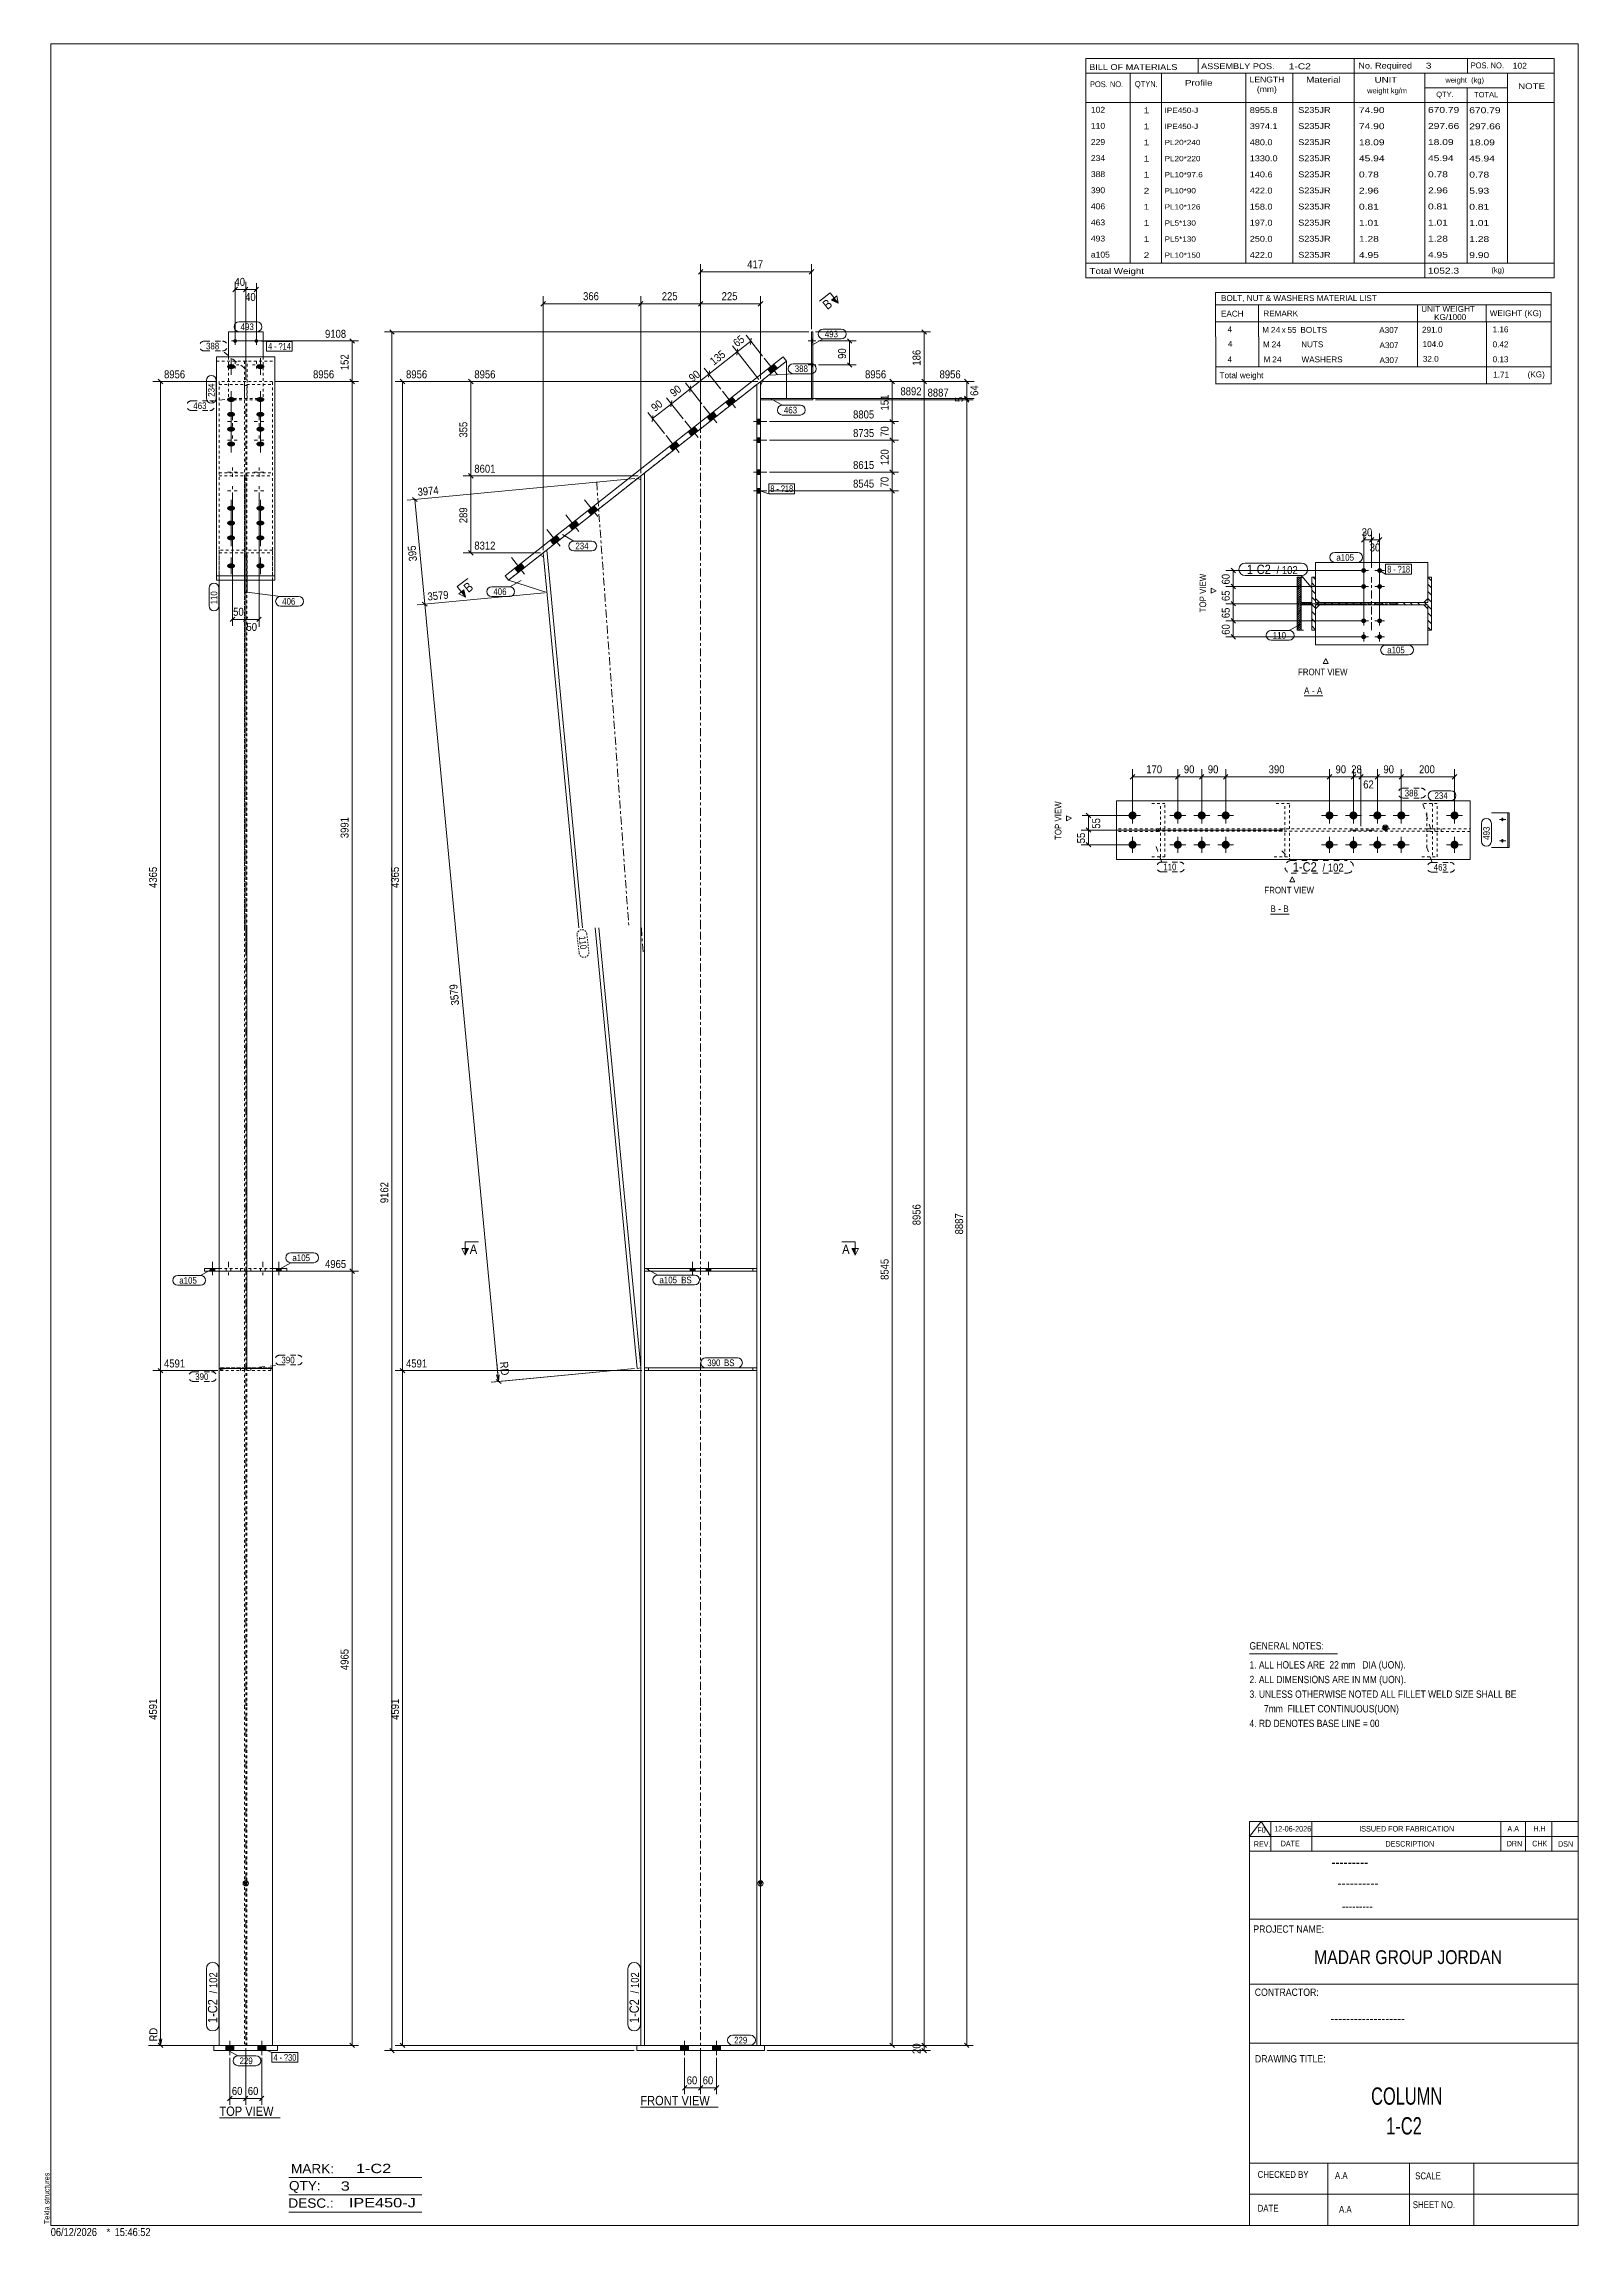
# Model space of a CAD drawing. Header units: millimetres. Extents: x 2 to 579, y 1 to 825.
import ezdxf

# ---------------------------------------------------------------- set-up
doc = ezdxf.new("R2010")
doc.units = ezdxf.units.MM
for name, pattern in [('XKITLINE00', [0]), ('XKITLINE01', [4, 1, -1, 1, -1]), ('XKITLINE02', [4, 2, -2]), ('XKITLINE03', [6, 3, -1, 1, -1]), ('XKITLINE04', [3, 0.5, -0.5, 0.5, -0.5, 0.5, -0.5])]:
    doc.linetypes.add(name, pattern=pattern)
for name, color, linetype, lineweight in [('Bolt', 3, 'Continuous', 0), ('BoltMark', 7, 'Continuous', 0), ('Dimensions', 7, 'Continuous', 0), ('DrawingSheet', 5, 'Continuous', 0), ('OtherObjectType', 7, 'Continuous', 0), ('Part', 2, 'Continuous', 0), ('PartMark', 7, 'Continuous', 0), ('Section', 6, 'Continuous', 0)]:
    doc.layers.add(name, color=color, linetype=linetype, lineweight=lineweight)
doc.styles.add('@ARIAL_UNICODE_MS_BOLD', font='ARIAL.TTF')
doc.styles.add('ARIAL', font='ARIAL.TTF')
doc.styles.add('ARIAL_NARROW', font='ARIALN.TTF')
doc.styles.add('COMIC_SANS_MS_BOLD', font='COMICBD.TTF')
doc.styles.add('SWIS721_EX_BT', font='ARIAL.TTF')
doc.styles.add('SWISSE', font='ARIAL.TTF')

# ---------------------------------------------------------------- blocks, each defined once
blk = doc.blocks.new('*A1')
at = {"layer": 'Part', "color": 7, "linetype": 'XKITLINE00', "lineweight": 0}
for p, q in [((480.3, 620.96), (478.9, 622.36)), ((480.3, 618.27), (478.9, 619.67)), ((480.3, 623.66), (479.39, 624.56)), ((523.9, 623.16), (522.5, 624.56)), ((523.9, 620.47), (522.5, 621.87)), ((523.9, 617.78), (522.5, 619.18)), ((480.3, 615.58), (478.9, 616.98)), ((480.3, 612.88), (478.9, 614.28)), ((480.3, 610.19), (478.9, 611.59)), ((481.76, 614.11), (480.86, 615.01)), ((484.45, 614.11), (483.55, 615.01)), ((487.15, 614.11), (486.25, 615.01)), ((489.84, 614.11), (488.94, 615.01)), ((492.54, 614.11), (491.64, 615.01)), ((495.23, 614.11), (494.33, 615.01)), ((497.92, 614.11), (497.02, 615.01)), ((500.62, 614.11), (499.72, 615.01)), ((503.31, 614.11), (502.41, 615.01)), ((506.01, 614.11), (505.11, 615.01)), ((508.7, 614.11), (507.8, 615.01)), ((511.39, 614.11), (510.49, 615.01)), ((514.09, 614.11), (513.19, 615.01)), ((516.78, 614.11), (515.88, 615.01)), ((519.48, 614.11), (518.58, 615.01)), ((522.17, 614.11), (521.27, 615.01)), ((523.9, 615.08), (522.5, 616.48)), ((523.9, 612.39), (522.5, 613.79)), ((523.9, 609.69), (522.5, 611.09)), ((480.3, 607.49), (478.9, 608.89)), ((480.3, 604.8), (478.9, 606.2)), ((523.9, 607), (522.5, 608.4)), ((523.64, 604.56), (522.5, 605.7))]:
    blk.add_line(p, q, dxfattribs=at)
blk = doc.blocks.new('*A2')
at = {"layer": 'Part', "color": 7, "linetype": 'XKITLINE00', "lineweight": 0}
for p, q in [((474.16, 624.56), (473.46, 623.86)), ((474.87, 624.54), (473.46, 623.13)), ((474.87, 623.8), (473.46, 622.4)), ((474.87, 623.07), (473.46, 621.67)), ((474.87, 622.34), (473.46, 620.93)), ((474.87, 621.61), (473.46, 620.2)), ((474.87, 620.87), (473.46, 619.47)), ((474.87, 620.14), (473.46, 618.74)), ((474.87, 619.41), (473.46, 618)), ((474.87, 618.68), (473.46, 617.27)), ((474.87, 617.94), (473.46, 616.54)), ((473.77, 616.11), (473.46, 615.8)), ((474.13, 615.75), (473.46, 615.07)), ((474.5, 615.38), (473.46, 614.34)), ((474.87, 615.01), (473.46, 613.61)), ((475.23, 614.65), (473.46, 612.87)), ((474.87, 613.55), (473.46, 612.14)), ((474.87, 612.82), (473.46, 611.41)), ((474.87, 612.08), (473.46, 610.68)), ((474.87, 611.35), (473.46, 609.94)), ((474.87, 610.62), (473.46, 609.21)), ((474.87, 609.88), (473.46, 608.48)), ((474.87, 617.21), (473.77, 616.11)), ((474.87, 616.48), (474.13, 615.75)), ((474.87, 615.75), (474.5, 615.38)), ((474.87, 615.01), (474.87, 615.01)), ((475.6, 615.01), (475.23, 614.65)), ((475.6, 614.28), (475.43, 614.11)), ((476.33, 615.01), (475.6, 614.28)), ((477.06, 615.01), (476.16, 614.11)), ((477.8, 615.01), (476.9, 614.11)), ((478.53, 615.01), (477.63, 614.11)), ((478.9, 614.65), (478.36, 614.11)), ((474.87, 609.15), (473.46, 607.75)), ((474.87, 608.42), (473.46, 607.01)), ((474.87, 607.69), (473.46, 606.28)), ((474.87, 606.95), (473.46, 605.55)), ((474.87, 606.22), (473.46, 604.82)), ((474.87, 605.49), (473.94, 604.56)), ((474.87, 604.76), (474.67, 604.56))]:
    blk.add_line(p, q, dxfattribs=at)
blk = doc.blocks.new('*A3')
at = {"layer": 'Bolt'}
for points in [[(275.65, 701.19), (274.42, 702.76), (276.77, 704.61), (278.01, 703.04)], [(275.65, 701.19), (274.42, 702.76), (276.77, 704.61), (278.01, 703.04)], [(259.95, 688.8), (258.71, 690.37), (261.07, 692.23), (262.3, 690.66)], [(259.95, 688.8), (258.71, 690.37), (261.07, 692.23), (262.3, 690.66)], [(252.88, 683.23), (251.64, 684.8), (254, 686.66), (255.24, 685.09)], [(252.88, 683.23), (251.64, 684.8), (254, 686.66), (255.24, 685.09)], [(245.81, 677.66), (244.57, 679.23), (246.93, 681.09), (248.17, 679.52)], [(245.81, 677.66), (244.57, 679.23), (246.93, 681.09), (248.17, 679.52)], [(238.74, 672.09), (237.51, 673.66), (239.86, 675.52), (241.1, 673.95)], [(238.74, 672.09), (237.51, 673.66), (239.86, 675.52), (241.1, 673.95)], [(208.12, 647.94), (206.88, 649.51), (209.23, 651.37), (210.47, 649.8)], [(208.12, 647.94), (206.88, 649.51), (209.23, 651.37), (210.47, 649.8)], [(201.05, 642.37), (199.81, 643.94), (202.17, 645.8), (203.41, 644.23)], [(201.05, 642.37), (199.81, 643.94), (202.17, 645.8), (203.41, 644.23)], [(193.98, 636.8), (192.74, 638.37), (195.1, 640.23), (196.34, 638.66)], [(193.98, 636.8), (192.74, 638.37), (195.1, 640.23), (196.34, 638.66)], [(180.63, 626.28), (179.39, 627.85), (181.75, 629.7), (182.99, 628.13)], [(180.63, 626.28), (179.39, 627.85), (181.75, 629.7), (182.99, 628.13)]]:
    blk.add_hatch(color=3, dxfattribs=at).paths.add_polyline_path(points, flags=17)
at = {"layer": 'Bolt', "color": 3, "linetype": 'XKITLINE00', "lineweight": 0}
for p, q in [((278.07, 700.54), (273.12, 706.83)), ((278.07, 700.54), (273.12, 706.83)), ((275.65, 701.19), (274.42, 702.76)), ((275.65, 701.19), (274.42, 702.76)), ((278.01, 703.04), (276.77, 704.61)), ((278.01, 703.04), (276.77, 704.61)), ((262.36, 688.16), (257.41, 694.44)), ((262.36, 688.16), (257.41, 694.44)), ((262.3, 690.66), (261.07, 692.23)), ((262.3, 690.66), (261.07, 692.23)), ((255.3, 682.59), (250.34, 688.87)), ((255.3, 682.59), (250.34, 688.87)), ((252.88, 683.23), (251.64, 684.8)), ((252.88, 683.23), (251.64, 684.8)), ((255.24, 685.09), (254, 686.66)), ((255.24, 685.09), (254, 686.66)), ((259.95, 688.8), (258.71, 690.37)), ((259.95, 688.8), (258.71, 690.37)), ((241.16, 671.45), (236.21, 677.73)), ((241.16, 671.45), (236.21, 677.73)), ((248.23, 677.02), (243.28, 683.3)), ((248.23, 677.02), (243.28, 683.3)), ((245.81, 677.66), (244.57, 679.23)), ((245.81, 677.66), (244.57, 679.23)), ((248.17, 679.52), (246.93, 681.09)), ((248.17, 679.52), (246.93, 681.09)), ((238.74, 672.09), (237.51, 673.66)), ((238.74, 672.09), (237.51, 673.66)), ((241.1, 673.95), (239.86, 675.52)), ((241.1, 673.95), (239.86, 675.52)), ((210.53, 647.3), (205.58, 653.58)), ((210.53, 647.3), (205.58, 653.58)), ((210.47, 649.8), (209.23, 651.37)), ((210.47, 649.8), (209.23, 651.37)), ((203.47, 641.73), (198.51, 648.01)), ((203.47, 641.73), (198.51, 648.01)), ((201.05, 642.37), (199.81, 643.94)), ((201.05, 642.37), (199.81, 643.94)), ((203.41, 644.23), (202.17, 645.8)), ((203.41, 644.23), (202.17, 645.8)), ((208.12, 647.94), (206.88, 649.51)), ((208.12, 647.94), (206.88, 649.51)), ((196.4, 636.16), (191.44, 642.44)), ((196.4, 636.16), (191.44, 642.44)), ((193.98, 636.8), (192.74, 638.37)), ((193.98, 636.8), (192.74, 638.37)), ((196.34, 638.66), (195.1, 640.23)), ((196.34, 638.66), (195.1, 640.23)), ((183.05, 625.63), (178.09, 631.92)), ((183.05, 625.63), (178.09, 631.92)), ((180.63, 626.28), (179.39, 627.85)), ((180.63, 626.28), (179.39, 627.85)), ((182.99, 628.13), (181.75, 629.7)), ((182.99, 628.13), (181.75, 629.7))]:
    blk.add_line(p, q, dxfattribs=at)
blk = doc.blocks.new('*A4')
at = {"layer": 'Bolt'}
for points in [[(271.71, 682.1), (270.31, 682.1), (270.31, 683.9), (271.71, 683.9)], [(271.71, 682.1), (270.31, 682.1), (270.31, 683.9), (271.71, 683.9)], [(271.71, 675.1), (270.31, 675.1), (270.31, 676.9), (271.71, 676.9)], [(271.71, 675.1), (270.31, 675.1), (270.31, 676.9), (271.71, 676.9)], [(271.71, 663.1), (270.31, 663.1), (270.31, 664.9), (271.71, 664.9)], [(271.71, 663.1), (270.31, 663.1), (270.31, 664.9), (271.71, 664.9)], [(271.71, 656.1), (270.31, 656.1), (270.31, 657.9), (271.71, 657.9)], [(271.71, 656.1), (270.31, 656.1), (270.31, 657.9), (271.71, 657.9)]]:
    blk.add_hatch(color=3, dxfattribs=at).paths.add_polyline_path(points, flags=17)
at = {"layer": 'Bolt', "color": 3, "linetype": 'XKITLINE00', "lineweight": 0}
for p, q in [((269.11, 683), (274.11, 683)), ((269.11, 683), (274.11, 683)), ((269.11, 676), (274.11, 676)), ((269.11, 676), (274.11, 676)), ((270.31, 683.9), (271.71, 683.9)), ((270.31, 683.9), (271.71, 683.9)), ((270.31, 682.1), (271.71, 682.1)), ((270.31, 682.1), (271.71, 682.1)), ((270.31, 676.9), (271.71, 676.9)), ((270.31, 676.9), (271.71, 676.9)), ((270.31, 675.1), (271.71, 675.1)), ((270.31, 675.1), (271.71, 675.1)), ((269.11, 664), (274.11, 664)), ((269.11, 664), (274.11, 664)), ((270.31, 664.9), (271.71, 664.9)), ((270.31, 664.9), (271.71, 664.9)), ((270.31, 663.1), (271.71, 663.1)), ((270.31, 663.1), (271.71, 663.1)), ((269.11, 657), (274.11, 657)), ((269.11, 657), (274.11, 657)), ((270.31, 657.9), (271.71, 657.9)), ((270.31, 657.9), (271.71, 657.9)), ((270.31, 656.1), (271.71, 656.1)), ((270.31, 656.1), (271.71, 656.1))]:
    blk.add_line(p, q, dxfattribs=at)
blk = doc.blocks.new('*A5')
at = {"layer": 'Bolt'}
for points in [[(290.91, 714.01), (291.41, 714.01), (291.41, 712.61), (290.91, 712.61)], [(290.91, 705.01), (291.41, 705.01), (291.41, 703.61), (290.91, 703.61)]]:
    blk.add_hatch(color=3, dxfattribs=at).paths.add_polyline_path(points, flags=17)
at = {"layer": 'Bolt', "color": 3, "linetype": 'XKITLINE00', "lineweight": 0}
for p, q in [((289.57, 713.31), (292.57, 713.31)), ((290.91, 714.01), (291.41, 714.01)), ((290.91, 712.61), (291.41, 712.61)), ((289.57, 704.31), (292.57, 704.31)), ((290.91, 705.01), (291.41, 705.01)), ((290.91, 703.61), (291.41, 703.61))]:
    blk.add_line(p, q, dxfattribs=at)
blk = doc.blocks.new('*A6')
at = {"layer": 'Bolt'}
for points in [[(290.91, 714.01), (291.41, 714.01), (291.41, 712.61), (290.91, 712.61)], [(290.91, 705.01), (291.41, 705.01), (291.41, 703.61), (290.91, 703.61)]]:
    blk.add_hatch(color=3, dxfattribs=at).paths.add_polyline_path(points, flags=17)
at = {"layer": 'Bolt', "color": 3, "linetype": 'XKITLINE00', "lineweight": 0}
for p, q in [((289.57, 713.31), (292.57, 713.31)), ((290.91, 714.01), (291.41, 714.01)), ((290.91, 712.61), (291.41, 712.61)), ((289.57, 704.31), (292.57, 704.31)), ((290.91, 705.01), (291.41, 705.01)), ((290.91, 703.61), (291.41, 703.61))]:
    blk.add_line(p, q, dxfattribs=at)
blk = doc.blocks.new('*A7')
at = {"layer": 'Bolt'}
for points in [[(244.71, 72.68), (244.71, 70.68), (241.71, 70.68), (241.71, 72.68)], [(244.71, 72.68), (244.71, 70.68), (241.71, 70.68), (241.71, 72.68)], [(256.71, 72.68), (256.71, 70.68), (253.71, 70.68), (253.71, 72.68)], [(256.71, 72.68), (256.71, 70.68), (253.71, 70.68), (253.71, 72.68)]]:
    blk.add_hatch(color=3, dxfattribs=at).paths.add_polyline_path(points, flags=17)
at = {"layer": 'Bolt', "color": 3, "linetype": 'XKITLINE00', "lineweight": 0}
for p, q in [((243.21, 74.43), (243.21, 68.93)), ((243.21, 74.43), (243.21, 68.93)), ((255.21, 74.43), (255.21, 68.93)), ((255.21, 74.43), (255.21, 68.93)), ((241.71, 72.68), (241.71, 70.68)), ((241.71, 72.68), (241.71, 70.68)), ((244.71, 72.68), (244.71, 70.68)), ((244.71, 72.68), (244.71, 70.68)), ((253.71, 72.68), (253.71, 70.68)), ((253.71, 72.68), (253.71, 70.68)), ((256.71, 72.68), (256.71, 70.68)), ((256.71, 72.68), (256.71, 70.68))]:
    blk.add_line(p, q, dxfattribs=at)
blk = doc.blocks.new('*A8')
at = {"layer": 'Bolt'}
for points in [[(245.31, 363.68), (245.31, 364.68), (247.11, 364.68), (247.11, 363.68)], [(245.31, 363.68), (245.31, 364.68), (247.11, 364.68), (247.11, 363.68)], [(251.31, 363.68), (251.31, 364.68), (253.11, 364.68), (253.11, 363.68)], [(251.31, 363.68), (251.31, 364.68), (253.11, 364.68), (253.11, 363.68)]]:
    blk.add_hatch(color=3, dxfattribs=at).paths.add_polyline_path(points, flags=17)
at = {"layer": 'Bolt', "color": 3, "linetype": 'XKITLINE00', "lineweight": 0}
for p, q in [((245.31, 364.68), (245.31, 363.68)), ((245.31, 364.68), (245.31, 363.68)), ((246.21, 367.18), (246.21, 362.18)), ((246.21, 367.18), (246.21, 362.18)), ((247.11, 364.68), (247.11, 363.68)), ((247.11, 364.68), (247.11, 363.68)), ((251.31, 364.68), (251.31, 363.68)), ((251.31, 364.68), (251.31, 363.68)), ((252.21, 367.18), (252.21, 362.18)), ((252.21, 367.18), (252.21, 362.18)), ((253.11, 364.68), (253.11, 363.68)), ((253.11, 364.68), (253.11, 363.68))]:
    blk.add_line(p, q, dxfattribs=at)
blk = doc.blocks.new('*A9')
at = {"layer": 'Bolt', "color": 3, "linetype": 'XKITLINE02', "lineweight": 0}
for p, q in [((245.31, 364.68), (245.31, 363.68)), ((245.31, 364.68), (245.31, 363.68)), ((246.21, 367.18), (246.21, 362.18)), ((246.21, 367.18), (246.21, 362.18)), ((247.11, 364.68), (247.11, 363.68)), ((247.11, 364.68), (247.11, 363.68)), ((251.31, 364.68), (251.31, 363.68)), ((251.31, 364.68), (251.31, 363.68)), ((252.21, 367.18), (252.21, 362.18)), ((252.21, 367.18), (252.21, 362.18)), ((253.11, 364.68), (253.11, 363.68)), ((253.11, 364.68), (253.11, 363.68))]:
    blk.add_line(p, q, dxfattribs=at)
blk = doc.blocks.new('*A10')
at = {"layer": 'Part', "color": 2, "linetype": 'XKITLINE00', "lineweight": 0}
for p, q in [((280.23, 707.34), (175.78, 625)), ((177.02, 623.43), (281.47, 705.77)), ((281.47, 705.77), (280.23, 707.34)), ((175.78, 625), (177.02, 623.43))]:
    blk.add_line(p, q, dxfattribs=at)
blk = doc.blocks.new('*A11')
at = {"layer": 'Part'}
blk.add_hatch(color=2, dxfattribs=at).paths.add_polyline_path([(270.91, 134.08), (272.51, 134.08), (271.71, 132.68)], flags=17)
at = {"layer": 'Part', "color": 7, "linetype": 'XKITLINE01', "lineweight": 0}
for p, q in [((271.71, 698.08), (226.71, 662.6)), ((228.11, 364.68), (228.11, 363.68)), ((270.31, 364.68), (270.31, 363.68)), ((226.71, 72.68), (271.71, 72.68))]:
    blk.add_line(p, q, dxfattribs=at)
at = {"layer": 'Part', "color": 2, "linetype": 'XKITLINE00', "lineweight": 0}
for p, q in [((270.31, 696.97), (270.31, 492.78)), ((271.71, 492.78), (271.71, 698.08)), ((226.71, 662.6), (226.71, 492.78)), ((228.11, 663.71), (228.11, 492.78)), ((226.71, 492.68), (226.71, 200.28)), ((228.11, 492.68), (228.11, 364.68)), ((270.31, 492.68), (270.31, 364.68)), ((271.71, 200.28), (271.71, 492.68)), ((228.11, 363.68), (228.11, 200.28)), ((270.31, 363.68), (270.31, 200.28)), ((226.71, 200.18), (226.71, 72.68)), ((228.11, 200.18), (228.11, 72.68)), ((270.31, 200.18), (270.31, 72.68)), ((271.71, 72.68), (271.71, 200.18)), ((271.71, 132.68), (270.91, 134.08)), ((270.91, 134.08), (272.51, 134.08)), ((272.51, 134.08), (271.71, 132.68))]:
    blk.add_line(p, q, dxfattribs=at)
at = {"layer": 'Part', "color": 7, "linetype": 'XKITLINE03', "lineweight": 0}
for p, q in [((249.21, 492.78), (249.21, 690.34)), ((249.21, 200.28), (249.21, 492.68)), ((249.21, 62.68), (249.21, 200.18))]:
    blk.add_line(p, q, dxfattribs=at)
at = {"layer": 'Part', "color": 2, "linetype": 'XKITLINE00', "lineweight": 0}
blk.add_circle((271.71, 133.58), 1, dxfattribs=at)
blk = doc.blocks.new('*A12')
at = {"layer": 'Part', "color": 2, "linetype": 'XKITLINE00', "lineweight": 0}
for p, q in [((291.41, 691.71), (271.71, 691.71)), ((271.71, 691.21), (291.41, 691.21)), ((291.41, 691.21), (291.41, 691.71))]:
    blk.add_line(p, q, dxfattribs=at)
at = {"layer": 'Part', "color": 7, "linetype": 'XKITLINE01', "lineweight": 0}
blk.add_line((271.71, 691.71), (271.71, 691.21), dxfattribs=at)
blk = doc.blocks.new('*A13')
at = {"layer": 'Part', "color": 2, "linetype": 'XKITLINE00', "lineweight": 0}
for p, q in [((291.41, 716.71), (290.91, 716.71)), ((290.91, 716.71), (290.91, 691.71)), ((291.41, 691.71), (291.41, 716.71)), ((290.91, 691.71), (291.41, 691.71))]:
    blk.add_line(p, q, dxfattribs=at)
blk = doc.blocks.new('*A14')
at = {"layer": 'Part', "color": 7, "linetype": 'XKITLINE01', "lineweight": 0}
for p, q in [((272.89, 699.01), (281.47, 705.77)), ((271.71, 691.71), (271.71, 696.58)), ((281.47, 691.71), (271.71, 691.71))]:
    blk.add_line(p, q, dxfattribs=at)
at = {"layer": 'Part', "color": 2, "linetype": 'XKITLINE00', "lineweight": 0}
for p, q in [((281.47, 705.77), (281.47, 691.71)), ((271.71, 696.58), (272.89, 699.01))]:
    blk.add_line(p, q, dxfattribs=at)
blk = doc.blocks.new('*A15')
at = {"layer": 'Part', "color": 2, "linetype": 'XKITLINE00', "lineweight": 0}
for p, q in [((273.21, 72.68), (225.21, 72.68)), ((225.21, 72.68), (225.21, 70.68)), ((273.21, 70.68), (225.21, 70.68)), ((273.21, 72.68), (273.21, 70.68))]:
    blk.add_line(p, q, dxfattribs=at)
blk = doc.blocks.new('*A16')
at = {"layer": 'Part', "color": 7, "linetype": 'XKITLINE01', "lineweight": 0}
for p, q in [((270.31, 327.28), (228.11, 327.28)), ((228.11, 327.28), (228.11, 326.28)), ((228.11, 326.28), (270.31, 326.28)), ((229.61, 326.28), (229.61, 327.28)), ((268.81, 326.28), (268.81, 327.28)), ((270.31, 326.28), (270.31, 327.28))]:
    blk.add_line(p, q, dxfattribs=at)
blk = doc.blocks.new('*A17')
at = {"layer": 'Part', "color": 2, "linetype": 'XKITLINE00', "lineweight": 0}
for p, q in [((228.11, 327.28), (270.31, 327.28)), ((228.11, 326.28), (270.31, 326.28))]:
    blk.add_line(p, q, dxfattribs=at)
at = {"layer": 'Part', "color": 7, "linetype": 'XKITLINE01', "lineweight": 0}
for p, q in [((228.11, 327.28), (228.11, 326.28)), ((229.61, 326.28), (229.61, 327.28)), ((268.81, 327.28), (268.81, 326.28)), ((270.31, 326.28), (270.31, 327.28))]:
    blk.add_line(p, q, dxfattribs=at)
blk = doc.blocks.new('*A18')
at = {"layer": 'Part', "color": 7, "linetype": 'XKITLINE01', "lineweight": 0}
for p, q in [((190.06, 633.71), (225.55, 661.69)), ((225.55, 661.69), (226.71, 661.13)), ((226.71, 492.78), (226.71, 661.13)), ((226.71, 492.78), (226.71, 661.13)), ((226.71, 661.13), (226.71, 661.13)), ((226.71, 327.28), (226.71, 492.68)), ((226.71, 327.28), (226.71, 492.68))]:
    blk.add_line(p, q, dxfattribs=at)
at = {"layer": 'Part', "color": 7, "linetype": 'XKITLINE03', "lineweight": 0}
for p, q in [((210.15, 660.24), (222.26, 492.78)), ((226.94, 492.68), (227.66, 482.81))]:
    blk.add_line(p, q, dxfattribs=at)
at = {"layer": 'Part', "color": 2, "linetype": 'XKITLINE00', "lineweight": 0}
for p, q in [((226.71, 661.13), (225.55, 661.69)), ((191.37, 634.74), (204.85, 492.78)), ((203.45, 492.78), (190.06, 633.71)), ((225.32, 327.15), (209.6, 492.68)), ((211.01, 492.68), (226.71, 327.28)), ((226.71, 327.28), (225.32, 327.15))]:
    blk.add_line(p, q, dxfattribs=at)
blk = doc.blocks.new('*A19')
at = {"layer": 'Part', "color": 7, "linetype": 'XKITLINE01', "lineweight": 0}
for p, q in [((188.89, 632.78), (177.02, 623.43)), ((191.48, 618.78), (190.21, 632.22))]:
    blk.add_line(p, q, dxfattribs=at)
at = {"layer": 'Part', "color": 2, "linetype": 'XKITLINE00', "lineweight": 0}
for p, q in [((190.21, 632.22), (188.89, 632.78)), ((191.48, 618.78), (177.02, 623.43))]:
    blk.add_line(p, q, dxfattribs=at)
blk = doc.blocks.new('*A20')
at = {"layer": 'Part', "color": 2, "linetype": 'XKITLINE00', "lineweight": 0}
for p, q in [((228.11, 364.68), (270.31, 364.68)), ((228.11, 364.68), (228.11, 363.68)), ((228.11, 363.68), (270.31, 363.68)), ((270.31, 363.68), (270.31, 364.68))]:
    blk.add_line(p, q, dxfattribs=at)
at = {"layer": 'Part', "color": 7, "linetype": 'XKITLINE01', "lineweight": 0}
for p, q in [((229.61, 363.68), (229.61, 364.68)), ((268.81, 363.68), (268.81, 364.68))]:
    blk.add_line(p, q, dxfattribs=at)
blk = doc.blocks.new('*A21')
at = {"layer": 'Part', "color": 7, "linetype": 'XKITLINE01', "lineweight": 0}
for p, q in [((270.31, 364.68), (228.11, 364.68)), ((228.11, 363.68), (228.11, 364.68)), ((270.31, 363.68), (228.11, 363.68)), ((229.61, 364.68), (229.61, 363.68)), ((268.81, 363.68), (268.81, 364.68)), ((270.31, 364.68), (270.31, 363.68))]:
    blk.add_line(p, q, dxfattribs=at)
blk = doc.blocks.new('*A22')
at = {"layer": 'Bolt'}
for points in [[(72.72, 702.76), (72.69, 702.76), (72.65, 702.76), (72.61, 702.76), (72.58, 702.76), (72.54, 702.77), (72.51, 702.77), (72.47, 702.77), (72.43, 702.78), (72.4, 702.78), (72.36, 702.79), (72.33, 702.8), (72.29, 702.8), (72.26, 702.81), (72.22, 702.82), (72.19, 702.83), (72.15, 702.84), (72.12, 702.85), (72.09, 702.86), (72.05, 702.87), (72.02, 702.88), (71.99, 702.89), (71.96, 702.9), (71.93, 702.91), (71.9, 702.93), (71.87, 702.94), (71.84, 702.95), (71.81, 702.97), (71.78, 702.98), (71.75, 703), (71.73, 703.01), (71.7, 703.03), (71.68, 703.04), (71.65, 703.06), (71.63, 703.08), (71.6, 703.1), (71.58, 703.11), (71.56, 703.13), (71.54, 703.15), (71.51, 703.17), (71.49, 703.19), (71.48, 703.21), (71.46, 703.23), (71.44, 703.25), (71.42, 703.27), (71.41, 703.29), (71.39, 703.31), (71.38, 703.33), (71.36, 703.35), (71.35, 703.37), (71.34, 703.39), (71.33, 703.42), (71.32, 703.44), (71.31, 703.46), (71.3, 703.48), (71.29, 703.5), (71.28, 703.53), (71.28, 703.55), (71.27, 703.57), (71.27, 703.59), (71.27, 703.62), (71.26, 703.64), (71.26, 703.66), (71.26, 703.69), (71.26, 703.71), (71.26, 703.73), (71.27, 703.75), (71.27, 703.78), (71.27, 703.8), (71.28, 703.82), (71.28, 703.84), (71.29, 703.87), (71.3, 703.89), (71.31, 703.91), (71.32, 703.93), (71.33, 703.95), (71.34, 703.98), (71.35, 704), (71.36, 704.02), (71.38, 704.04), (71.39, 704.06), (71.41, 704.08), (71.42, 704.1), (71.44, 704.12), (71.46, 704.14), (71.48, 704.16), (71.49, 704.18), (71.51, 704.2), (71.54, 704.22), (71.56, 704.24), (71.58, 704.26), (71.6, 704.27), (71.63, 704.29), (71.65, 704.31), (71.68, 704.33), (71.7, 704.34), (71.73, 704.36), (71.75, 704.37), (71.78, 704.39), (71.81, 704.4), (71.84, 704.42), (71.87, 704.43), (71.9, 704.44), (71.93, 704.46), (71.96, 704.47), (71.99, 704.48), (72.02, 704.49), (72.05, 704.5), (72.09, 704.51), (72.12, 704.52), (72.15, 704.53), (72.19, 704.54), (72.22, 704.55), (72.26, 704.56), (72.29, 704.57), (72.33, 704.57), (72.36, 704.58), (72.4, 704.59), (72.43, 704.59), (72.47, 704.6), (72.51, 704.6), (72.54, 704.6), (72.58, 704.61), (72.61, 704.61), (72.65, 704.61), (72.69, 704.61), (72.72, 704.61), (72.76, 704.61), (72.8, 704.61), (72.84, 704.61), (72.87, 704.61), (72.91, 704.61), (72.95, 704.61), (72.98, 704.6), (73.02, 704.6), (73.05, 704.6), (73.09, 704.59), (73.13, 704.59), (73.16, 704.58), (73.2, 704.57), (73.23, 704.57), (73.27, 704.56), (73.3, 704.55), (73.34, 704.54), (73.37, 704.53), (73.4, 704.52), (73.44, 704.51), (73.47, 704.5), (73.5, 704.49), (73.53, 704.48), (73.56, 704.47), (73.6, 704.46), (73.63, 704.44), (73.66, 704.43), (73.68, 704.42), (73.71, 704.4), (73.74, 704.39), (73.77, 704.37), (73.8, 704.36), (73.82, 704.34), (73.85, 704.33), (73.87, 704.31), (73.9, 704.29), (73.92, 704.27), (73.94, 704.26), (73.97, 704.24), (73.99, 704.22), (74.01, 704.2), (74.03, 704.18), (74.05, 704.16), (74.07, 704.14), (74.08, 704.12), (74.1, 704.1), (74.12, 704.08), (74.13, 704.06), (74.15, 704.04), (74.16, 704.02), (74.17, 704), (74.19, 703.98), (74.2, 703.95), (74.21, 703.93), (74.22, 703.91), (74.23, 703.89), (74.23, 703.87), (74.24, 703.84), (74.25, 703.82), (74.25, 703.8), (74.25, 703.78), (74.26, 703.75), (74.26, 703.73), (74.26, 703.71), (74.26, 703.69), (74.26, 703.66), (74.26, 703.64), (74.26, 703.62), (74.25, 703.59), (74.25, 703.57), (74.25, 703.55), (74.24, 703.53), (74.23, 703.5), (74.23, 703.48), (74.22, 703.46), (74.21, 703.44), (74.2, 703.42), (74.19, 703.39), (74.17, 703.37), (74.16, 703.35), (74.15, 703.33), (74.13, 703.31), (74.12, 703.29), (74.1, 703.27), (74.08, 703.25), (74.07, 703.23), (74.05, 703.21), (74.03, 703.19), (74.01, 703.17), (73.99, 703.15), (73.97, 703.13), (73.94, 703.11), (73.92, 703.1), (73.9, 703.08), (73.87, 703.06), (73.85, 703.04), (73.82, 703.03), (73.8, 703.01), (73.77, 703), (73.74, 702.98), (73.71, 702.97), (73.68, 702.95), (73.66, 702.94), (73.63, 702.93), (73.6, 702.91), (73.56, 702.9), (73.53, 702.89), (73.5, 702.88), (73.47, 702.87), (73.44, 702.86), (73.4, 702.85), (73.37, 702.84), (73.34, 702.83), (73.3, 702.82), (73.27, 702.81), (73.23, 702.8), (73.2, 702.8), (73.16, 702.79), (73.13, 702.78), (73.09, 702.78), (73.05, 702.77), (73.02, 702.77), (72.98, 702.77), (72.95, 702.76), (72.91, 702.76), (72.87, 702.76), (72.84, 702.76), (72.8, 702.76), (72.76, 702.76)], [(83.72, 702.76), (83.69, 702.76), (83.65, 702.76), (83.61, 702.76), (83.58, 702.76), (83.54, 702.77), (83.51, 702.77), (83.47, 702.77), (83.43, 702.78), (83.4, 702.78), (83.36, 702.79), (83.33, 702.8), (83.29, 702.8), (83.26, 702.81), (83.22, 702.82), (83.19, 702.83), (83.15, 702.84), (83.12, 702.85), (83.09, 702.86), (83.05, 702.87), (83.02, 702.88), (82.99, 702.89), (82.96, 702.9), (82.93, 702.91), (82.9, 702.93), (82.87, 702.94), (82.84, 702.95), (82.81, 702.97), (82.78, 702.98), (82.75, 703), (82.73, 703.01), (82.7, 703.03), (82.68, 703.04), (82.65, 703.06), (82.63, 703.08), (82.6, 703.1), (82.58, 703.11), (82.56, 703.13), (82.54, 703.15), (82.51, 703.17), (82.49, 703.19), (82.48, 703.21), (82.46, 703.23), (82.44, 703.25), (82.42, 703.27), (82.41, 703.29), (82.39, 703.31), (82.38, 703.33), (82.36, 703.35), (82.35, 703.37), (82.34, 703.39), (82.33, 703.42), (82.32, 703.44), (82.31, 703.46), (82.3, 703.48), (82.29, 703.5), (82.28, 703.53), (82.28, 703.55), (82.27, 703.57), (82.27, 703.59), (82.27, 703.62), (82.26, 703.64), (82.26, 703.66), (82.26, 703.69), (82.26, 703.71), (82.26, 703.73), (82.27, 703.75), (82.27, 703.78), (82.27, 703.8), (82.28, 703.82), (82.28, 703.84), (82.29, 703.87), (82.3, 703.89), (82.31, 703.91), (82.32, 703.93), (82.33, 703.95), (82.34, 703.98), (82.35, 704), (82.36, 704.02), (82.38, 704.04), (82.39, 704.06), (82.41, 704.08), (82.42, 704.1), (82.44, 704.12), (82.46, 704.14), (82.48, 704.16), (82.49, 704.18), (82.51, 704.2), (82.54, 704.22), (82.56, 704.24), (82.58, 704.26), (82.6, 704.27), (82.63, 704.29), (82.65, 704.31), (82.68, 704.33), (82.7, 704.34), (82.73, 704.36), (82.75, 704.37), (82.78, 704.39), (82.81, 704.4), (82.84, 704.42), (82.87, 704.43), (82.9, 704.44), (82.93, 704.46), (82.96, 704.47), (82.99, 704.48), (83.02, 704.49), (83.05, 704.5), (83.09, 704.51), (83.12, 704.52), (83.15, 704.53), (83.19, 704.54), (83.22, 704.55), (83.26, 704.56), (83.29, 704.57), (83.33, 704.57), (83.36, 704.58), (83.4, 704.59), (83.43, 704.59), (83.47, 704.6), (83.51, 704.6), (83.54, 704.6), (83.58, 704.61), (83.61, 704.61), (83.65, 704.61), (83.69, 704.61), (83.72, 704.61), (83.76, 704.61), (83.8, 704.61), (83.84, 704.61), (83.87, 704.61), (83.91, 704.61), (83.95, 704.61), (83.98, 704.6), (84.02, 704.6), (84.05, 704.6), (84.09, 704.59), (84.13, 704.59), (84.16, 704.58), (84.2, 704.57), (84.23, 704.57), (84.27, 704.56), (84.3, 704.55), (84.34, 704.54), (84.37, 704.53), (84.4, 704.52), (84.44, 704.51), (84.47, 704.5), (84.5, 704.49), (84.53, 704.48), (84.56, 704.47), (84.6, 704.46), (84.63, 704.44), (84.66, 704.43), (84.68, 704.42), (84.71, 704.4), (84.74, 704.39), (84.77, 704.37), (84.8, 704.36), (84.82, 704.34), (84.85, 704.33), (84.87, 704.31), (84.9, 704.29), (84.92, 704.27), (84.94, 704.26), (84.97, 704.24), (84.99, 704.22), (85.01, 704.2), (85.03, 704.18), (85.05, 704.16), (85.07, 704.14), (85.08, 704.12), (85.1, 704.1), (85.12, 704.08), (85.13, 704.06), (85.15, 704.04), (85.16, 704.02), (85.17, 704), (85.19, 703.98), (85.2, 703.95), (85.21, 703.93), (85.22, 703.91), (85.23, 703.89), (85.23, 703.87), (85.24, 703.84), (85.25, 703.82), (85.25, 703.8), (85.25, 703.78), (85.26, 703.75), (85.26, 703.73), (85.26, 703.71), (85.26, 703.69), (85.26, 703.66), (85.26, 703.64), (85.26, 703.62), (85.25, 703.59), (85.25, 703.57), (85.25, 703.55), (85.24, 703.53), (85.23, 703.5), (85.23, 703.48), (85.22, 703.46), (85.21, 703.44), (85.2, 703.42), (85.19, 703.39), (85.17, 703.37), (85.16, 703.35), (85.15, 703.33), (85.13, 703.31), (85.12, 703.29), (85.1, 703.27), (85.08, 703.25), (85.07, 703.23), (85.05, 703.21), (85.03, 703.19), (85.01, 703.17), (84.99, 703.15), (84.97, 703.13), (84.94, 703.11), (84.92, 703.1), (84.9, 703.08), (84.87, 703.06), (84.85, 703.04), (84.82, 703.03), (84.8, 703.01), (84.77, 703), (84.74, 702.98), (84.71, 702.97), (84.68, 702.95), (84.66, 702.94), (84.63, 702.93), (84.6, 702.91), (84.56, 702.9), (84.53, 702.89), (84.5, 702.88), (84.47, 702.87), (84.44, 702.86), (84.4, 702.85), (84.37, 702.84), (84.34, 702.83), (84.3, 702.82), (84.27, 702.81), (84.23, 702.8), (84.2, 702.8), (84.16, 702.79), (84.13, 702.78), (84.09, 702.78), (84.05, 702.77), (84.02, 702.77), (83.98, 702.77), (83.95, 702.76), (83.91, 702.76), (83.87, 702.76), (83.84, 702.76), (83.8, 702.76), (83.76, 702.76)], [(72.72, 690.37), (72.69, 690.38), (72.65, 690.38), (72.61, 690.38), (72.58, 690.38), (72.54, 690.38), (72.51, 690.39), (72.47, 690.39), (72.43, 690.4), (72.4, 690.4), (72.36, 690.41), (72.33, 690.41), (72.29, 690.42), (72.26, 690.43), (72.22, 690.44), (72.19, 690.45), (72.15, 690.45), (72.12, 690.46), (72.09, 690.47), (72.05, 690.48), (72.02, 690.5), (71.99, 690.51), (71.96, 690.52), (71.93, 690.53), (71.9, 690.54), (71.87, 690.56), (71.84, 690.57), (71.81, 690.59), (71.78, 690.6), (71.75, 690.62), (71.73, 690.63), (71.7, 690.65), (71.68, 690.66), (71.65, 690.68), (71.63, 690.7), (71.6, 690.71), (71.58, 690.73), (71.56, 690.75), (71.54, 690.77), (71.51, 690.79), (71.49, 690.81), (71.48, 690.83), (71.46, 690.85), (71.44, 690.87), (71.42, 690.89), (71.41, 690.91), (71.39, 690.93), (71.38, 690.95), (71.36, 690.97), (71.35, 690.99), (71.34, 691.01), (71.33, 691.03), (71.32, 691.06), (71.31, 691.08), (71.3, 691.1), (71.29, 691.12), (71.28, 691.14), (71.28, 691.17), (71.27, 691.19), (71.27, 691.21), (71.27, 691.23), (71.26, 691.26), (71.26, 691.28), (71.26, 691.3), (71.26, 691.33), (71.26, 691.35), (71.27, 691.37), (71.27, 691.39), (71.27, 691.42), (71.28, 691.44), (71.28, 691.46), (71.29, 691.48), (71.3, 691.51), (71.31, 691.53), (71.32, 691.55), (71.33, 691.57), (71.34, 691.59), (71.35, 691.62), (71.36, 691.64), (71.38, 691.66), (71.39, 691.68), (71.41, 691.7), (71.42, 691.72), (71.44, 691.74), (71.46, 691.76), (71.48, 691.78), (71.49, 691.8), (71.51, 691.82), (71.54, 691.84), (71.56, 691.86), (71.58, 691.87), (71.6, 691.89), (71.63, 691.91), (71.65, 691.93), (71.68, 691.94), (71.7, 691.96), (71.73, 691.98), (71.75, 691.99), (71.78, 692.01), (71.81, 692.02), (71.84, 692.04), (71.87, 692.05), (71.9, 692.06), (71.93, 692.08), (71.96, 692.09), (71.99, 692.1), (72.02, 692.11), (72.05, 692.12), (72.09, 692.13), (72.12, 692.14), (72.15, 692.15), (72.19, 692.16), (72.22, 692.17), (72.26, 692.18), (72.29, 692.18), (72.33, 692.19), (72.36, 692.2), (72.4, 692.2), (72.43, 692.21), (72.47, 692.21), (72.51, 692.22), (72.54, 692.22), (72.58, 692.22), (72.61, 692.23), (72.65, 692.23), (72.69, 692.23), (72.72, 692.23), (72.76, 692.23), (72.8, 692.23), (72.84, 692.23), (72.87, 692.23), (72.91, 692.23), (72.95, 692.22), (72.98, 692.22), (73.02, 692.22), (73.05, 692.21), (73.09, 692.21), (73.13, 692.2), (73.16, 692.2), (73.2, 692.19), (73.23, 692.18), (73.27, 692.18), (73.3, 692.17), (73.34, 692.16), (73.37, 692.15), (73.4, 692.14), (73.44, 692.13), (73.47, 692.12), (73.5, 692.11), (73.53, 692.1), (73.56, 692.09), (73.6, 692.08), (73.63, 692.06), (73.66, 692.05), (73.68, 692.04), (73.71, 692.02), (73.74, 692.01), (73.77, 691.99), (73.8, 691.98), (73.82, 691.96), (73.85, 691.94), (73.87, 691.93), (73.9, 691.91), (73.92, 691.89), (73.94, 691.87), (73.97, 691.86), (73.99, 691.84), (74.01, 691.82), (74.03, 691.8), (74.05, 691.78), (74.07, 691.76), (74.08, 691.74), (74.1, 691.72), (74.12, 691.7), (74.13, 691.68), (74.15, 691.66), (74.16, 691.64), (74.17, 691.62), (74.19, 691.59), (74.2, 691.57), (74.21, 691.55), (74.22, 691.53), (74.23, 691.51), (74.23, 691.48), (74.24, 691.46), (74.25, 691.44), (74.25, 691.42), (74.25, 691.39), (74.26, 691.37), (74.26, 691.35), (74.26, 691.33), (74.26, 691.3), (74.26, 691.28), (74.26, 691.26), (74.26, 691.23), (74.25, 691.21), (74.25, 691.19), (74.25, 691.17), (74.24, 691.14), (74.23, 691.12), (74.23, 691.1), (74.22, 691.08), (74.21, 691.06), (74.2, 691.03), (74.19, 691.01), (74.17, 690.99), (74.16, 690.97), (74.15, 690.95), (74.13, 690.93), (74.12, 690.91), (74.1, 690.89), (74.08, 690.87), (74.07, 690.85), (74.05, 690.83), (74.03, 690.81), (74.01, 690.79), (73.99, 690.77), (73.97, 690.75), (73.94, 690.73), (73.92, 690.71), (73.9, 690.7), (73.87, 690.68), (73.85, 690.66), (73.82, 690.65), (73.8, 690.63), (73.77, 690.62), (73.74, 690.6), (73.71, 690.59), (73.68, 690.57), (73.66, 690.56), (73.63, 690.54), (73.6, 690.53), (73.56, 690.52), (73.53, 690.51), (73.5, 690.5), (73.47, 690.48), (73.44, 690.47), (73.4, 690.46), (73.37, 690.45), (73.34, 690.45), (73.3, 690.44), (73.27, 690.43), (73.23, 690.42), (73.2, 690.41), (73.16, 690.41), (73.13, 690.4), (73.09, 690.4), (73.05, 690.39), (73.02, 690.39), (72.98, 690.38), (72.95, 690.38), (72.91, 690.38), (72.87, 690.38), (72.84, 690.38), (72.8, 690.37), (72.76, 690.37)], [(83.72, 690.37), (83.69, 690.38), (83.65, 690.38), (83.61, 690.38), (83.58, 690.38), (83.54, 690.38), (83.51, 690.39), (83.47, 690.39), (83.43, 690.4), (83.4, 690.4), (83.36, 690.41), (83.33, 690.41), (83.29, 690.42), (83.26, 690.43), (83.22, 690.44), (83.19, 690.45), (83.15, 690.45), (83.12, 690.46), (83.09, 690.47), (83.05, 690.48), (83.02, 690.5), (82.99, 690.51), (82.96, 690.52), (82.93, 690.53), (82.9, 690.54), (82.87, 690.56), (82.84, 690.57), (82.81, 690.59), (82.78, 690.6), (82.75, 690.62), (82.73, 690.63), (82.7, 690.65), (82.68, 690.66), (82.65, 690.68), (82.63, 690.7), (82.6, 690.71), (82.58, 690.73), (82.56, 690.75), (82.54, 690.77), (82.51, 690.79), (82.49, 690.81), (82.48, 690.83), (82.46, 690.85), (82.44, 690.87), (82.42, 690.89), (82.41, 690.91), (82.39, 690.93), (82.38, 690.95), (82.36, 690.97), (82.35, 690.99), (82.34, 691.01), (82.33, 691.03), (82.32, 691.06), (82.31, 691.08), (82.3, 691.1), (82.29, 691.12), (82.28, 691.14), (82.28, 691.17), (82.27, 691.19), (82.27, 691.21), (82.27, 691.23), (82.26, 691.26), (82.26, 691.28), (82.26, 691.3), (82.26, 691.33), (82.26, 691.35), (82.27, 691.37), (82.27, 691.39), (82.27, 691.42), (82.28, 691.44), (82.28, 691.46), (82.29, 691.48), (82.3, 691.51), (82.31, 691.53), (82.32, 691.55), (82.33, 691.57), (82.34, 691.59), (82.35, 691.62), (82.36, 691.64), (82.38, 691.66), (82.39, 691.68), (82.41, 691.7), (82.42, 691.72), (82.44, 691.74), (82.46, 691.76), (82.48, 691.78), (82.49, 691.8), (82.51, 691.82), (82.54, 691.84), (82.56, 691.86), (82.58, 691.87), (82.6, 691.89), (82.63, 691.91), (82.65, 691.93), (82.68, 691.94), (82.7, 691.96), (82.73, 691.98), (82.75, 691.99), (82.78, 692.01), (82.81, 692.02), (82.84, 692.04), (82.87, 692.05), (82.9, 692.06), (82.93, 692.08), (82.96, 692.09), (82.99, 692.1), (83.02, 692.11), (83.05, 692.12), (83.09, 692.13), (83.12, 692.14), (83.15, 692.15), (83.19, 692.16), (83.22, 692.17), (83.26, 692.18), (83.29, 692.18), (83.33, 692.19), (83.36, 692.2), (83.4, 692.2), (83.43, 692.21), (83.47, 692.21), (83.51, 692.22), (83.54, 692.22), (83.58, 692.22), (83.61, 692.23), (83.65, 692.23), (83.69, 692.23), (83.72, 692.23), (83.76, 692.23), (83.8, 692.23), (83.84, 692.23), (83.87, 692.23), (83.91, 692.23), (83.95, 692.22), (83.98, 692.22), (84.02, 692.22), (84.05, 692.21), (84.09, 692.21), (84.13, 692.2), (84.16, 692.2), (84.2, 692.19), (84.23, 692.18), (84.27, 692.18), (84.3, 692.17), (84.34, 692.16), (84.37, 692.15), (84.4, 692.14), (84.44, 692.13), (84.47, 692.12), (84.5, 692.11), (84.53, 692.1), (84.56, 692.09), (84.6, 692.08), (84.63, 692.06), (84.66, 692.05), (84.68, 692.04), (84.71, 692.02), (84.74, 692.01), (84.77, 691.99), (84.8, 691.98), (84.82, 691.96), (84.85, 691.94), (84.87, 691.93), (84.9, 691.91), (84.92, 691.89), (84.94, 691.87), (84.97, 691.86), (84.99, 691.84), (85.01, 691.82), (85.03, 691.8), (85.05, 691.78), (85.07, 691.76), (85.08, 691.74), (85.1, 691.72), (85.12, 691.7), (85.13, 691.68), (85.15, 691.66), (85.16, 691.64), (85.17, 691.62), (85.19, 691.59), (85.2, 691.57), (85.21, 691.55), (85.22, 691.53), (85.23, 691.51), (85.23, 691.48), (85.24, 691.46), (85.25, 691.44), (85.25, 691.42), (85.25, 691.39), (85.26, 691.37), (85.26, 691.35), (85.26, 691.33), (85.26, 691.3), (85.26, 691.28), (85.26, 691.26), (85.26, 691.23), (85.25, 691.21), (85.25, 691.19), (85.25, 691.17), (85.24, 691.14), (85.23, 691.12), (85.23, 691.1), (85.22, 691.08), (85.21, 691.06), (85.2, 691.03), (85.19, 691.01), (85.17, 690.99), (85.16, 690.97), (85.15, 690.95), (85.13, 690.93), (85.12, 690.91), (85.1, 690.89), (85.08, 690.87), (85.07, 690.85), (85.05, 690.83), (85.03, 690.81), (85.01, 690.79), (84.99, 690.77), (84.97, 690.75), (84.94, 690.73), (84.92, 690.71), (84.9, 690.7), (84.87, 690.68), (84.85, 690.66), (84.82, 690.65), (84.8, 690.63), (84.77, 690.62), (84.74, 690.6), (84.71, 690.59), (84.68, 690.57), (84.66, 690.56), (84.63, 690.54), (84.6, 690.53), (84.56, 690.52), (84.53, 690.51), (84.5, 690.5), (84.47, 690.48), (84.44, 690.47), (84.4, 690.46), (84.37, 690.45), (84.34, 690.45), (84.3, 690.44), (84.27, 690.43), (84.23, 690.42), (84.2, 690.41), (84.16, 690.41), (84.13, 690.4), (84.09, 690.4), (84.05, 690.39), (84.02, 690.39), (83.98, 690.38), (83.95, 690.38), (83.91, 690.38), (83.87, 690.38), (83.84, 690.38), (83.8, 690.37), (83.76, 690.37)], [(72.72, 684.8), (72.69, 684.8), (72.65, 684.81), (72.61, 684.81), (72.58, 684.81), (72.54, 684.81), (72.51, 684.82), (72.47, 684.82), (72.43, 684.83), (72.4, 684.83), (72.36, 684.84), (72.33, 684.84), (72.29, 684.85), (72.26, 684.86), (72.22, 684.86), (72.19, 684.87), (72.15, 684.88), (72.12, 684.89), (72.09, 684.9), (72.05, 684.91), (72.02, 684.92), (71.99, 684.93), (71.96, 684.95), (71.93, 684.96), (71.9, 684.97), (71.87, 684.99), (71.84, 685), (71.81, 685.01), (71.78, 685.03), (71.75, 685.04), (71.73, 685.06), (71.7, 685.07), (71.68, 685.09), (71.65, 685.11), (71.63, 685.12), (71.6, 685.14), (71.58, 685.16), (71.56, 685.18), (71.54, 685.2), (71.51, 685.22), (71.49, 685.23), (71.48, 685.25), (71.46, 685.27), (71.44, 685.29), (71.42, 685.31), (71.41, 685.33), (71.39, 685.35), (71.38, 685.38), (71.36, 685.4), (71.35, 685.42), (71.34, 685.44), (71.33, 685.46), (71.32, 685.48), (71.31, 685.51), (71.3, 685.53), (71.29, 685.55), (71.28, 685.57), (71.28, 685.6), (71.27, 685.62), (71.27, 685.64), (71.27, 685.66), (71.26, 685.69), (71.26, 685.71), (71.26, 685.73), (71.26, 685.75), (71.26, 685.78), (71.27, 685.8), (71.27, 685.82), (71.27, 685.84), (71.28, 685.87), (71.28, 685.89), (71.29, 685.91), (71.3, 685.93), (71.31, 685.96), (71.32, 685.98), (71.33, 686), (71.34, 686.02), (71.35, 686.04), (71.36, 686.07), (71.38, 686.09), (71.39, 686.11), (71.41, 686.13), (71.42, 686.15), (71.44, 686.17), (71.46, 686.19), (71.48, 686.21), (71.49, 686.23), (71.51, 686.25), (71.54, 686.27), (71.56, 686.28), (71.58, 686.3), (71.6, 686.32), (71.63, 686.34), (71.65, 686.35), (71.68, 686.37), (71.7, 686.39), (71.73, 686.4), (71.75, 686.42), (71.78, 686.43), (71.81, 686.45), (71.84, 686.46), (71.87, 686.48), (71.9, 686.49), (71.93, 686.5), (71.96, 686.52), (71.99, 686.53), (72.02, 686.54), (72.05, 686.55), (72.09, 686.56), (72.12, 686.57), (72.15, 686.58), (72.19, 686.59), (72.22, 686.6), (72.26, 686.61), (72.29, 686.61), (72.33, 686.62), (72.36, 686.63), (72.4, 686.63), (72.43, 686.64), (72.47, 686.64), (72.51, 686.65), (72.54, 686.65), (72.58, 686.65), (72.61, 686.66), (72.65, 686.66), (72.69, 686.66), (72.72, 686.66), (72.76, 686.66), (72.8, 686.66), (72.84, 686.66), (72.87, 686.66), (72.91, 686.66), (72.95, 686.65), (72.98, 686.65), (73.02, 686.65), (73.05, 686.64), (73.09, 686.64), (73.13, 686.63), (73.16, 686.63), (73.2, 686.62), (73.23, 686.61), (73.27, 686.61), (73.3, 686.6), (73.34, 686.59), (73.37, 686.58), (73.4, 686.57), (73.44, 686.56), (73.47, 686.55), (73.5, 686.54), (73.53, 686.53), (73.56, 686.52), (73.6, 686.5), (73.63, 686.49), (73.66, 686.48), (73.68, 686.46), (73.71, 686.45), (73.74, 686.43), (73.77, 686.42), (73.8, 686.4), (73.82, 686.39), (73.85, 686.37), (73.87, 686.35), (73.9, 686.34), (73.92, 686.32), (73.94, 686.3), (73.97, 686.28), (73.99, 686.27), (74.01, 686.25), (74.03, 686.23), (74.05, 686.21), (74.07, 686.19), (74.08, 686.17), (74.1, 686.15), (74.12, 686.13), (74.13, 686.11), (74.15, 686.09), (74.16, 686.07), (74.17, 686.04), (74.19, 686.02), (74.2, 686), (74.21, 685.98), (74.22, 685.96), (74.23, 685.93), (74.23, 685.91), (74.24, 685.89), (74.25, 685.87), (74.25, 685.84), (74.25, 685.82), (74.26, 685.8), (74.26, 685.78), (74.26, 685.75), (74.26, 685.73), (74.26, 685.71), (74.26, 685.69), (74.26, 685.66), (74.25, 685.64), (74.25, 685.62), (74.25, 685.6), (74.24, 685.57), (74.23, 685.55), (74.23, 685.53), (74.22, 685.51), (74.21, 685.48), (74.2, 685.46), (74.19, 685.44), (74.17, 685.42), (74.16, 685.4), (74.15, 685.38), (74.13, 685.35), (74.12, 685.33), (74.1, 685.31), (74.08, 685.29), (74.07, 685.27), (74.05, 685.25), (74.03, 685.23), (74.01, 685.22), (73.99, 685.2), (73.97, 685.18), (73.94, 685.16), (73.92, 685.14), (73.9, 685.12), (73.87, 685.11), (73.85, 685.09), (73.82, 685.07), (73.8, 685.06), (73.77, 685.04), (73.74, 685.03), (73.71, 685.01), (73.68, 685), (73.66, 684.99), (73.63, 684.97), (73.6, 684.96), (73.56, 684.95), (73.53, 684.93), (73.5, 684.92), (73.47, 684.91), (73.44, 684.9), (73.4, 684.89), (73.37, 684.88), (73.34, 684.87), (73.3, 684.86), (73.27, 684.86), (73.23, 684.85), (73.2, 684.84), (73.16, 684.84), (73.13, 684.83), (73.09, 684.83), (73.05, 684.82), (73.02, 684.82), (72.98, 684.81), (72.95, 684.81), (72.91, 684.81), (72.87, 684.81), (72.84, 684.8), (72.8, 684.8), (72.76, 684.8)], [(83.72, 684.8), (83.69, 684.8), (83.65, 684.81), (83.61, 684.81), (83.58, 684.81), (83.54, 684.81), (83.51, 684.82), (83.47, 684.82), (83.43, 684.83), (83.4, 684.83), (83.36, 684.84), (83.33, 684.84), (83.29, 684.85), (83.26, 684.86), (83.22, 684.86), (83.19, 684.87), (83.15, 684.88), (83.12, 684.89), (83.09, 684.9), (83.05, 684.91), (83.02, 684.92), (82.99, 684.93), (82.96, 684.95), (82.93, 684.96), (82.9, 684.97), (82.87, 684.99), (82.84, 685), (82.81, 685.01), (82.78, 685.03), (82.75, 685.04), (82.73, 685.06), (82.7, 685.07), (82.68, 685.09), (82.65, 685.11), (82.63, 685.12), (82.6, 685.14), (82.58, 685.16), (82.56, 685.18), (82.54, 685.2), (82.51, 685.22), (82.49, 685.23), (82.48, 685.25), (82.46, 685.27), (82.44, 685.29), (82.42, 685.31), (82.41, 685.33), (82.39, 685.35), (82.38, 685.38), (82.36, 685.4), (82.35, 685.42), (82.34, 685.44), (82.33, 685.46), (82.32, 685.48), (82.31, 685.51), (82.3, 685.53), (82.29, 685.55), (82.28, 685.57), (82.28, 685.6), (82.27, 685.62), (82.27, 685.64), (82.27, 685.66), (82.26, 685.69), (82.26, 685.71), (82.26, 685.73), (82.26, 685.75), (82.26, 685.78), (82.27, 685.8), (82.27, 685.82), (82.27, 685.84), (82.28, 685.87), (82.28, 685.89), (82.29, 685.91), (82.3, 685.93), (82.31, 685.96), (82.32, 685.98), (82.33, 686), (82.34, 686.02), (82.35, 686.04), (82.36, 686.07), (82.38, 686.09), (82.39, 686.11), (82.41, 686.13), (82.42, 686.15), (82.44, 686.17), (82.46, 686.19), (82.48, 686.21), (82.49, 686.23), (82.51, 686.25), (82.54, 686.27), (82.56, 686.28), (82.58, 686.3), (82.6, 686.32), (82.63, 686.34), (82.65, 686.35), (82.68, 686.37), (82.7, 686.39), (82.73, 686.4), (82.75, 686.42), (82.78, 686.43), (82.81, 686.45), (82.84, 686.46), (82.87, 686.48), (82.9, 686.49), (82.93, 686.5), (82.96, 686.52), (82.99, 686.53), (83.02, 686.54), (83.05, 686.55), (83.09, 686.56), (83.12, 686.57), (83.15, 686.58), (83.19, 686.59), (83.22, 686.6), (83.26, 686.61), (83.29, 686.61), (83.33, 686.62), (83.36, 686.63), (83.4, 686.63), (83.43, 686.64), (83.47, 686.64), (83.51, 686.65), (83.54, 686.65), (83.58, 686.65), (83.61, 686.66), (83.65, 686.66), (83.69, 686.66), (83.72, 686.66), (83.76, 686.66), (83.8, 686.66), (83.84, 686.66), (83.87, 686.66), (83.91, 686.66), (83.95, 686.65), (83.98, 686.65), (84.02, 686.65), (84.05, 686.64), (84.09, 686.64), (84.13, 686.63), (84.16, 686.63), (84.2, 686.62), (84.23, 686.61), (84.27, 686.61), (84.3, 686.6), (84.34, 686.59), (84.37, 686.58), (84.4, 686.57), (84.44, 686.56), (84.47, 686.55), (84.5, 686.54), (84.53, 686.53), (84.56, 686.52), (84.6, 686.5), (84.63, 686.49), (84.66, 686.48), (84.68, 686.46), (84.71, 686.45), (84.74, 686.43), (84.77, 686.42), (84.8, 686.4), (84.82, 686.39), (84.85, 686.37), (84.87, 686.35), (84.9, 686.34), (84.92, 686.32), (84.94, 686.3), (84.97, 686.28), (84.99, 686.27), (85.01, 686.25), (85.03, 686.23), (85.05, 686.21), (85.07, 686.19), (85.08, 686.17), (85.1, 686.15), (85.12, 686.13), (85.13, 686.11), (85.15, 686.09), (85.16, 686.07), (85.17, 686.04), (85.19, 686.02), (85.2, 686), (85.21, 685.98), (85.22, 685.96), (85.23, 685.93), (85.23, 685.91), (85.24, 685.89), (85.25, 685.87), (85.25, 685.84), (85.25, 685.82), (85.26, 685.8), (85.26, 685.78), (85.26, 685.75), (85.26, 685.73), (85.26, 685.71), (85.26, 685.69), (85.26, 685.66), (85.25, 685.64), (85.25, 685.62), (85.25, 685.6), (85.24, 685.57), (85.23, 685.55), (85.23, 685.53), (85.22, 685.51), (85.21, 685.48), (85.2, 685.46), (85.19, 685.44), (85.17, 685.42), (85.16, 685.4), (85.15, 685.38), (85.13, 685.35), (85.12, 685.33), (85.1, 685.31), (85.08, 685.29), (85.07, 685.27), (85.05, 685.25), (85.03, 685.23), (85.01, 685.22), (84.99, 685.2), (84.97, 685.18), (84.94, 685.16), (84.92, 685.14), (84.9, 685.12), (84.87, 685.11), (84.85, 685.09), (84.82, 685.07), (84.8, 685.06), (84.77, 685.04), (84.74, 685.03), (84.71, 685.01), (84.68, 685), (84.66, 684.99), (84.63, 684.97), (84.6, 684.96), (84.56, 684.95), (84.53, 684.93), (84.5, 684.92), (84.47, 684.91), (84.44, 684.9), (84.4, 684.89), (84.37, 684.88), (84.34, 684.87), (84.3, 684.86), (84.27, 684.86), (84.23, 684.85), (84.2, 684.84), (84.16, 684.84), (84.13, 684.83), (84.09, 684.83), (84.05, 684.82), (84.02, 684.82), (83.98, 684.81), (83.95, 684.81), (83.91, 684.81), (83.87, 684.81), (83.84, 684.8), (83.8, 684.8), (83.76, 684.8)], [(72.72, 679.23), (72.69, 679.23), (72.65, 679.23), (72.61, 679.24), (72.58, 679.24), (72.54, 679.24), (72.51, 679.24), (72.47, 679.25), (72.43, 679.25), (72.4, 679.26), (72.36, 679.26), (72.33, 679.27), (72.29, 679.28), (72.26, 679.29), (72.22, 679.29), (72.19, 679.3), (72.15, 679.31), (72.12, 679.32), (72.09, 679.33), (72.05, 679.34), (72.02, 679.35), (71.99, 679.36), (71.96, 679.37), (71.93, 679.39), (71.9, 679.4), (71.87, 679.41), (71.84, 679.43), (71.81, 679.44), (71.78, 679.46), (71.75, 679.47), (71.73, 679.49), (71.7, 679.5), (71.68, 679.52), (71.65, 679.54), (71.63, 679.55), (71.6, 679.57), (71.58, 679.59), (71.56, 679.61), (71.54, 679.62), (71.51, 679.64), (71.49, 679.66), (71.48, 679.68), (71.46, 679.7), (71.44, 679.72), (71.42, 679.74), (71.41, 679.76), (71.39, 679.78), (71.38, 679.8), (71.36, 679.83), (71.35, 679.85), (71.34, 679.87), (71.33, 679.89), (71.32, 679.91), (71.31, 679.93), (71.3, 679.96), (71.29, 679.98), (71.28, 680), (71.28, 680.02), (71.27, 680.05), (71.27, 680.07), (71.27, 680.09), (71.26, 680.11), (71.26, 680.14), (71.26, 680.16), (71.26, 680.18), (71.26, 680.2), (71.27, 680.23), (71.27, 680.25), (71.27, 680.27), (71.28, 680.3), (71.28, 680.32), (71.29, 680.34), (71.3, 680.36), (71.31, 680.39), (71.32, 680.41), (71.33, 680.43), (71.34, 680.45), (71.35, 680.47), (71.36, 680.49), (71.38, 680.51), (71.39, 680.54), (71.41, 680.56), (71.42, 680.58), (71.44, 680.6), (71.46, 680.62), (71.48, 680.64), (71.49, 680.66), (71.51, 680.68), (71.54, 680.69), (71.56, 680.71), (71.58, 680.73), (71.6, 680.75), (71.63, 680.77), (71.65, 680.78), (71.68, 680.8), (71.7, 680.82), (71.73, 680.83), (71.75, 680.85), (71.78, 680.86), (71.81, 680.88), (71.84, 680.89), (71.87, 680.91), (71.9, 680.92), (71.93, 680.93), (71.96, 680.94), (71.99, 680.96), (72.02, 680.97), (72.05, 680.98), (72.09, 680.99), (72.12, 681), (72.15, 681.01), (72.19, 681.02), (72.22, 681.03), (72.26, 681.03), (72.29, 681.04), (72.33, 681.05), (72.36, 681.05), (72.4, 681.06), (72.43, 681.07), (72.47, 681.07), (72.51, 681.07), (72.54, 681.08), (72.58, 681.08), (72.61, 681.08), (72.65, 681.09), (72.69, 681.09), (72.72, 681.09), (72.76, 681.09), (72.8, 681.09), (72.84, 681.09), (72.87, 681.09), (72.91, 681.08), (72.95, 681.08), (72.98, 681.08), (73.02, 681.07), (73.05, 681.07), (73.09, 681.07), (73.13, 681.06), (73.16, 681.05), (73.2, 681.05), (73.23, 681.04), (73.27, 681.03), (73.3, 681.03), (73.34, 681.02), (73.37, 681.01), (73.4, 681), (73.44, 680.99), (73.47, 680.98), (73.5, 680.97), (73.53, 680.96), (73.56, 680.94), (73.6, 680.93), (73.63, 680.92), (73.66, 680.91), (73.68, 680.89), (73.71, 680.88), (73.74, 680.86), (73.77, 680.85), (73.8, 680.83), (73.82, 680.82), (73.85, 680.8), (73.87, 680.78), (73.9, 680.77), (73.92, 680.75), (73.94, 680.73), (73.97, 680.71), (73.99, 680.69), (74.01, 680.68), (74.03, 680.66), (74.05, 680.64), (74.07, 680.62), (74.08, 680.6), (74.1, 680.58), (74.12, 680.56), (74.13, 680.54), (74.15, 680.51), (74.16, 680.49), (74.17, 680.47), (74.19, 680.45), (74.2, 680.43), (74.21, 680.41), (74.22, 680.39), (74.23, 680.36), (74.23, 680.34), (74.24, 680.32), (74.25, 680.3), (74.25, 680.27), (74.25, 680.25), (74.26, 680.23), (74.26, 680.2), (74.26, 680.18), (74.26, 680.16), (74.26, 680.14), (74.26, 680.11), (74.26, 680.09), (74.25, 680.07), (74.25, 680.05), (74.25, 680.02), (74.24, 680), (74.23, 679.98), (74.23, 679.96), (74.22, 679.93), (74.21, 679.91), (74.2, 679.89), (74.19, 679.87), (74.17, 679.85), (74.16, 679.83), (74.15, 679.8), (74.13, 679.78), (74.12, 679.76), (74.1, 679.74), (74.08, 679.72), (74.07, 679.7), (74.05, 679.68), (74.03, 679.66), (74.01, 679.64), (73.99, 679.62), (73.97, 679.61), (73.94, 679.59), (73.92, 679.57), (73.9, 679.55), (73.87, 679.54), (73.85, 679.52), (73.82, 679.5), (73.8, 679.49), (73.77, 679.47), (73.74, 679.46), (73.71, 679.44), (73.68, 679.43), (73.66, 679.41), (73.63, 679.4), (73.6, 679.39), (73.56, 679.37), (73.53, 679.36), (73.5, 679.35), (73.47, 679.34), (73.44, 679.33), (73.4, 679.32), (73.37, 679.31), (73.34, 679.3), (73.3, 679.29), (73.27, 679.29), (73.23, 679.28), (73.2, 679.27), (73.16, 679.26), (73.13, 679.26), (73.09, 679.25), (73.05, 679.25), (73.02, 679.24), (72.98, 679.24), (72.95, 679.24), (72.91, 679.24), (72.87, 679.23), (72.84, 679.23), (72.8, 679.23), (72.76, 679.23)], [(83.72, 679.23), (83.69, 679.23), (83.65, 679.23), (83.61, 679.24), (83.58, 679.24), (83.54, 679.24), (83.51, 679.24), (83.47, 679.25), (83.43, 679.25), (83.4, 679.26), (83.36, 679.26), (83.33, 679.27), (83.29, 679.28), (83.26, 679.29), (83.22, 679.29), (83.19, 679.3), (83.15, 679.31), (83.12, 679.32), (83.09, 679.33), (83.05, 679.34), (83.02, 679.35), (82.99, 679.36), (82.96, 679.37), (82.93, 679.39), (82.9, 679.4), (82.87, 679.41), (82.84, 679.43), (82.81, 679.44), (82.78, 679.46), (82.75, 679.47), (82.73, 679.49), (82.7, 679.5), (82.68, 679.52), (82.65, 679.54), (82.63, 679.55), (82.6, 679.57), (82.58, 679.59), (82.56, 679.61), (82.54, 679.62), (82.51, 679.64), (82.49, 679.66), (82.48, 679.68), (82.46, 679.7), (82.44, 679.72), (82.42, 679.74), (82.41, 679.76), (82.39, 679.78), (82.38, 679.8), (82.36, 679.83), (82.35, 679.85), (82.34, 679.87), (82.33, 679.89), (82.32, 679.91), (82.31, 679.93), (82.3, 679.96), (82.29, 679.98), (82.28, 680), (82.28, 680.02), (82.27, 680.05), (82.27, 680.07), (82.27, 680.09), (82.26, 680.11), (82.26, 680.14), (82.26, 680.16), (82.26, 680.18), (82.26, 680.2), (82.27, 680.23), (82.27, 680.25), (82.27, 680.27), (82.28, 680.3), (82.28, 680.32), (82.29, 680.34), (82.3, 680.36), (82.31, 680.39), (82.32, 680.41), (82.33, 680.43), (82.34, 680.45), (82.35, 680.47), (82.36, 680.49), (82.38, 680.51), (82.39, 680.54), (82.41, 680.56), (82.42, 680.58), (82.44, 680.6), (82.46, 680.62), (82.48, 680.64), (82.49, 680.66), (82.51, 680.68), (82.54, 680.69), (82.56, 680.71), (82.58, 680.73), (82.6, 680.75), (82.63, 680.77), (82.65, 680.78), (82.68, 680.8), (82.7, 680.82), (82.73, 680.83), (82.75, 680.85), (82.78, 680.86), (82.81, 680.88), (82.84, 680.89), (82.87, 680.91), (82.9, 680.92), (82.93, 680.93), (82.96, 680.94), (82.99, 680.96), (83.02, 680.97), (83.05, 680.98), (83.09, 680.99), (83.12, 681), (83.15, 681.01), (83.19, 681.02), (83.22, 681.03), (83.26, 681.03), (83.29, 681.04), (83.33, 681.05), (83.36, 681.05), (83.4, 681.06), (83.43, 681.07), (83.47, 681.07), (83.51, 681.07), (83.54, 681.08), (83.58, 681.08), (83.61, 681.08), (83.65, 681.09), (83.69, 681.09), (83.72, 681.09), (83.76, 681.09), (83.8, 681.09), (83.84, 681.09), (83.87, 681.09), (83.91, 681.08), (83.95, 681.08), (83.98, 681.08), (84.02, 681.07), (84.05, 681.07), (84.09, 681.07), (84.13, 681.06), (84.16, 681.05), (84.2, 681.05), (84.23, 681.04), (84.27, 681.03), (84.3, 681.03), (84.34, 681.02), (84.37, 681.01), (84.4, 681), (84.44, 680.99), (84.47, 680.98), (84.5, 680.97), (84.53, 680.96), (84.56, 680.94), (84.6, 680.93), (84.63, 680.92), (84.66, 680.91), (84.68, 680.89), (84.71, 680.88), (84.74, 680.86), (84.77, 680.85), (84.8, 680.83), (84.82, 680.82), (84.85, 680.8), (84.87, 680.78), (84.9, 680.77), (84.92, 680.75), (84.94, 680.73), (84.97, 680.71), (84.99, 680.69), (85.01, 680.68), (85.03, 680.66), (85.05, 680.64), (85.07, 680.62), (85.08, 680.6), (85.1, 680.58), (85.12, 680.56), (85.13, 680.54), (85.15, 680.51), (85.16, 680.49), (85.17, 680.47), (85.19, 680.45), (85.2, 680.43), (85.21, 680.41), (85.22, 680.39), (85.23, 680.36), (85.23, 680.34), (85.24, 680.32), (85.25, 680.3), (85.25, 680.27), (85.25, 680.25), (85.26, 680.23), (85.26, 680.2), (85.26, 680.18), (85.26, 680.16), (85.26, 680.14), (85.26, 680.11), (85.26, 680.09), (85.25, 680.07), (85.25, 680.05), (85.25, 680.02), (85.24, 680), (85.23, 679.98), (85.23, 679.96), (85.22, 679.93), (85.21, 679.91), (85.2, 679.89), (85.19, 679.87), (85.17, 679.85), (85.16, 679.83), (85.15, 679.8), (85.13, 679.78), (85.12, 679.76), (85.1, 679.74), (85.08, 679.72), (85.07, 679.7), (85.05, 679.68), (85.03, 679.66), (85.01, 679.64), (84.99, 679.62), (84.97, 679.61), (84.94, 679.59), (84.92, 679.57), (84.9, 679.55), (84.87, 679.54), (84.85, 679.52), (84.82, 679.5), (84.8, 679.49), (84.77, 679.47), (84.74, 679.46), (84.71, 679.44), (84.68, 679.43), (84.66, 679.41), (84.63, 679.4), (84.6, 679.39), (84.56, 679.37), (84.53, 679.36), (84.5, 679.35), (84.47, 679.34), (84.44, 679.33), (84.4, 679.32), (84.37, 679.31), (84.34, 679.3), (84.3, 679.29), (84.27, 679.29), (84.23, 679.28), (84.2, 679.27), (84.16, 679.26), (84.13, 679.26), (84.09, 679.25), (84.05, 679.25), (84.02, 679.24), (83.98, 679.24), (83.95, 679.24), (83.91, 679.24), (83.87, 679.23), (83.84, 679.23), (83.8, 679.23), (83.76, 679.23)], [(72.72, 673.66), (72.69, 673.66), (72.65, 673.66), (72.61, 673.66), (72.58, 673.67), (72.54, 673.67), (72.51, 673.67), (72.47, 673.68), (72.43, 673.68), (72.4, 673.69), (72.36, 673.69), (72.33, 673.7), (72.29, 673.71), (72.26, 673.71), (72.22, 673.72), (72.19, 673.73), (72.15, 673.74), (72.12, 673.75), (72.09, 673.76), (72.05, 673.77), (72.02, 673.78), (71.99, 673.79), (71.96, 673.8), (71.93, 673.82), (71.9, 673.83), (71.87, 673.84), (71.84, 673.86), (71.81, 673.87), (71.78, 673.88), (71.75, 673.9), (71.73, 673.91), (71.7, 673.93), (71.68, 673.95), (71.65, 673.96), (71.63, 673.98), (71.6, 674), (71.58, 674.02), (71.56, 674.03), (71.54, 674.05), (71.51, 674.07), (71.49, 674.09), (71.48, 674.11), (71.46, 674.13), (71.44, 674.15), (71.42, 674.17), (71.41, 674.19), (71.39, 674.21), (71.38, 674.23), (71.36, 674.25), (71.35, 674.27), (71.34, 674.3), (71.33, 674.32), (71.32, 674.34), (71.31, 674.36), (71.3, 674.38), (71.29, 674.41), (71.28, 674.43), (71.28, 674.45), (71.27, 674.47), (71.27, 674.5), (71.27, 674.52), (71.26, 674.54), (71.26, 674.56), (71.26, 674.59), (71.26, 674.61), (71.26, 674.63), (71.27, 674.66), (71.27, 674.68), (71.27, 674.7), (71.28, 674.72), (71.28, 674.75), (71.29, 674.77), (71.3, 674.79), (71.31, 674.81), (71.32, 674.84), (71.33, 674.86), (71.34, 674.88), (71.35, 674.9), (71.36, 674.92), (71.38, 674.94), (71.39, 674.96), (71.41, 674.98), (71.42, 675.01), (71.44, 675.03), (71.46, 675.05), (71.48, 675.06), (71.49, 675.08), (71.51, 675.1), (71.54, 675.12), (71.56, 675.14), (71.58, 675.16), (71.6, 675.18), (71.63, 675.19), (71.65, 675.21), (71.68, 675.23), (71.7, 675.24), (71.73, 675.26), (71.75, 675.28), (71.78, 675.29), (71.81, 675.31), (71.84, 675.32), (71.87, 675.33), (71.9, 675.35), (71.93, 675.36), (71.96, 675.37), (71.99, 675.38), (72.02, 675.4), (72.05, 675.41), (72.09, 675.42), (72.12, 675.43), (72.15, 675.44), (72.19, 675.45), (72.22, 675.45), (72.26, 675.46), (72.29, 675.47), (72.33, 675.48), (72.36, 675.48), (72.4, 675.49), (72.43, 675.49), (72.47, 675.5), (72.51, 675.5), (72.54, 675.51), (72.58, 675.51), (72.61, 675.51), (72.65, 675.51), (72.69, 675.52), (72.72, 675.52), (72.76, 675.52), (72.8, 675.52), (72.84, 675.52), (72.87, 675.51), (72.91, 675.51), (72.95, 675.51), (72.98, 675.51), (73.02, 675.5), (73.05, 675.5), (73.09, 675.49), (73.13, 675.49), (73.16, 675.48), (73.2, 675.48), (73.23, 675.47), (73.27, 675.46), (73.3, 675.45), (73.34, 675.45), (73.37, 675.44), (73.4, 675.43), (73.44, 675.42), (73.47, 675.41), (73.5, 675.4), (73.53, 675.38), (73.56, 675.37), (73.6, 675.36), (73.63, 675.35), (73.66, 675.33), (73.68, 675.32), (73.71, 675.31), (73.74, 675.29), (73.77, 675.28), (73.8, 675.26), (73.82, 675.24), (73.85, 675.23), (73.87, 675.21), (73.9, 675.19), (73.92, 675.18), (73.94, 675.16), (73.97, 675.14), (73.99, 675.12), (74.01, 675.1), (74.03, 675.08), (74.05, 675.06), (74.07, 675.05), (74.08, 675.03), (74.1, 675.01), (74.12, 674.98), (74.13, 674.96), (74.15, 674.94), (74.16, 674.92), (74.17, 674.9), (74.19, 674.88), (74.2, 674.86), (74.21, 674.84), (74.22, 674.81), (74.23, 674.79), (74.23, 674.77), (74.24, 674.75), (74.25, 674.72), (74.25, 674.7), (74.25, 674.68), (74.26, 674.66), (74.26, 674.63), (74.26, 674.61), (74.26, 674.59), (74.26, 674.56), (74.26, 674.54), (74.26, 674.52), (74.25, 674.5), (74.25, 674.47), (74.25, 674.45), (74.24, 674.43), (74.23, 674.41), (74.23, 674.38), (74.22, 674.36), (74.21, 674.34), (74.2, 674.32), (74.19, 674.3), (74.17, 674.27), (74.16, 674.25), (74.15, 674.23), (74.13, 674.21), (74.12, 674.19), (74.1, 674.17), (74.08, 674.15), (74.07, 674.13), (74.05, 674.11), (74.03, 674.09), (74.01, 674.07), (73.99, 674.05), (73.97, 674.03), (73.94, 674.02), (73.92, 674), (73.9, 673.98), (73.87, 673.96), (73.85, 673.95), (73.82, 673.93), (73.8, 673.91), (73.77, 673.9), (73.74, 673.88), (73.71, 673.87), (73.68, 673.86), (73.66, 673.84), (73.63, 673.83), (73.6, 673.82), (73.56, 673.8), (73.53, 673.79), (73.5, 673.78), (73.47, 673.77), (73.44, 673.76), (73.4, 673.75), (73.37, 673.74), (73.34, 673.73), (73.3, 673.72), (73.27, 673.71), (73.23, 673.71), (73.2, 673.7), (73.16, 673.69), (73.13, 673.69), (73.09, 673.68), (73.05, 673.68), (73.02, 673.67), (72.98, 673.67), (72.95, 673.67), (72.91, 673.66), (72.87, 673.66), (72.84, 673.66), (72.8, 673.66), (72.76, 673.66)], [(83.72, 673.66), (83.69, 673.66), (83.65, 673.66), (83.61, 673.66), (83.58, 673.67), (83.54, 673.67), (83.51, 673.67), (83.47, 673.68), (83.43, 673.68), (83.4, 673.69), (83.36, 673.69), (83.33, 673.7), (83.29, 673.71), (83.26, 673.71), (83.22, 673.72), (83.19, 673.73), (83.15, 673.74), (83.12, 673.75), (83.09, 673.76), (83.05, 673.77), (83.02, 673.78), (82.99, 673.79), (82.96, 673.8), (82.93, 673.82), (82.9, 673.83), (82.87, 673.84), (82.84, 673.86), (82.81, 673.87), (82.78, 673.88), (82.75, 673.9), (82.73, 673.91), (82.7, 673.93), (82.68, 673.95), (82.65, 673.96), (82.63, 673.98), (82.6, 674), (82.58, 674.02), (82.56, 674.03), (82.54, 674.05), (82.51, 674.07), (82.49, 674.09), (82.48, 674.11), (82.46, 674.13), (82.44, 674.15), (82.42, 674.17), (82.41, 674.19), (82.39, 674.21), (82.38, 674.23), (82.36, 674.25), (82.35, 674.27), (82.34, 674.3), (82.33, 674.32), (82.32, 674.34), (82.31, 674.36), (82.3, 674.38), (82.29, 674.41), (82.28, 674.43), (82.28, 674.45), (82.27, 674.47), (82.27, 674.5), (82.27, 674.52), (82.26, 674.54), (82.26, 674.56), (82.26, 674.59), (82.26, 674.61), (82.26, 674.63), (82.27, 674.66), (82.27, 674.68), (82.27, 674.7), (82.28, 674.72), (82.28, 674.75), (82.29, 674.77), (82.3, 674.79), (82.31, 674.81), (82.32, 674.84), (82.33, 674.86), (82.34, 674.88), (82.35, 674.9), (82.36, 674.92), (82.38, 674.94), (82.39, 674.96), (82.41, 674.98), (82.42, 675.01), (82.44, 675.03), (82.46, 675.05), (82.48, 675.06), (82.49, 675.08), (82.51, 675.1), (82.54, 675.12), (82.56, 675.14), (82.58, 675.16), (82.6, 675.18), (82.63, 675.19), (82.65, 675.21), (82.68, 675.23), (82.7, 675.24), (82.73, 675.26), (82.75, 675.28), (82.78, 675.29), (82.81, 675.31), (82.84, 675.32), (82.87, 675.33), (82.9, 675.35), (82.93, 675.36), (82.96, 675.37), (82.99, 675.38), (83.02, 675.4), (83.05, 675.41), (83.09, 675.42), (83.12, 675.43), (83.15, 675.44), (83.19, 675.45), (83.22, 675.45), (83.26, 675.46), (83.29, 675.47), (83.33, 675.48), (83.36, 675.48), (83.4, 675.49), (83.43, 675.49), (83.47, 675.5), (83.51, 675.5), (83.54, 675.51), (83.58, 675.51), (83.61, 675.51), (83.65, 675.51), (83.69, 675.52), (83.72, 675.52), (83.76, 675.52), (83.8, 675.52), (83.84, 675.52), (83.87, 675.51), (83.91, 675.51), (83.95, 675.51), (83.98, 675.51), (84.02, 675.5), (84.05, 675.5), (84.09, 675.49), (84.13, 675.49), (84.16, 675.48), (84.2, 675.48), (84.23, 675.47), (84.27, 675.46), (84.3, 675.45), (84.34, 675.45), (84.37, 675.44), (84.4, 675.43), (84.44, 675.42), (84.47, 675.41), (84.5, 675.4), (84.53, 675.38), (84.56, 675.37), (84.6, 675.36), (84.63, 675.35), (84.66, 675.33), (84.68, 675.32), (84.71, 675.31), (84.74, 675.29), (84.77, 675.28), (84.8, 675.26), (84.82, 675.24), (84.85, 675.23), (84.87, 675.21), (84.9, 675.19), (84.92, 675.18), (84.94, 675.16), (84.97, 675.14), (84.99, 675.12), (85.01, 675.1), (85.03, 675.08), (85.05, 675.06), (85.07, 675.05), (85.08, 675.03), (85.1, 675.01), (85.12, 674.98), (85.13, 674.96), (85.15, 674.94), (85.16, 674.92), (85.17, 674.9), (85.19, 674.88), (85.2, 674.86), (85.21, 674.84), (85.22, 674.81), (85.23, 674.79), (85.23, 674.77), (85.24, 674.75), (85.25, 674.72), (85.25, 674.7), (85.25, 674.68), (85.26, 674.66), (85.26, 674.63), (85.26, 674.61), (85.26, 674.59), (85.26, 674.56), (85.26, 674.54), (85.26, 674.52), (85.25, 674.5), (85.25, 674.47), (85.25, 674.45), (85.24, 674.43), (85.23, 674.41), (85.23, 674.38), (85.22, 674.36), (85.21, 674.34), (85.2, 674.32), (85.19, 674.3), (85.17, 674.27), (85.16, 674.25), (85.15, 674.23), (85.13, 674.21), (85.12, 674.19), (85.1, 674.17), (85.08, 674.15), (85.07, 674.13), (85.05, 674.11), (85.03, 674.09), (85.01, 674.07), (84.99, 674.05), (84.97, 674.03), (84.94, 674.02), (84.92, 674), (84.9, 673.98), (84.87, 673.96), (84.85, 673.95), (84.82, 673.93), (84.8, 673.91), (84.77, 673.9), (84.74, 673.88), (84.71, 673.87), (84.68, 673.86), (84.66, 673.84), (84.63, 673.83), (84.6, 673.82), (84.56, 673.8), (84.53, 673.79), (84.5, 673.78), (84.47, 673.77), (84.44, 673.76), (84.4, 673.75), (84.37, 673.74), (84.34, 673.73), (84.3, 673.72), (84.27, 673.71), (84.23, 673.71), (84.2, 673.7), (84.16, 673.69), (84.13, 673.69), (84.09, 673.68), (84.05, 673.68), (84.02, 673.67), (83.98, 673.67), (83.95, 673.67), (83.91, 673.66), (83.87, 673.66), (83.84, 673.66), (83.8, 673.66), (83.76, 673.66)], [(72.72, 649.51), (72.69, 649.52), (72.65, 649.52), (72.61, 649.52), (72.58, 649.52), (72.54, 649.52), (72.51, 649.53), (72.47, 649.53), (72.43, 649.54), (72.4, 649.54), (72.36, 649.55), (72.33, 649.55), (72.29, 649.56), (72.26, 649.57), (72.22, 649.58), (72.19, 649.58), (72.15, 649.59), (72.12, 649.6), (72.09, 649.61), (72.05, 649.62), (72.02, 649.63), (71.99, 649.65), (71.96, 649.66), (71.93, 649.67), (71.9, 649.68), (71.87, 649.7), (71.84, 649.71), (71.81, 649.72), (71.78, 649.74), (71.75, 649.75), (71.73, 649.77), (71.7, 649.79), (71.68, 649.8), (71.65, 649.82), (71.63, 649.84), (71.6, 649.85), (71.58, 649.87), (71.56, 649.89), (71.54, 649.91), (71.51, 649.93), (71.49, 649.95), (71.48, 649.97), (71.46, 649.99), (71.44, 650), (71.42, 650.03), (71.41, 650.05), (71.39, 650.07), (71.38, 650.09), (71.36, 650.11), (71.35, 650.13), (71.34, 650.15), (71.33, 650.17), (71.32, 650.2), (71.31, 650.22), (71.3, 650.24), (71.29, 650.26), (71.28, 650.28), (71.28, 650.31), (71.27, 650.33), (71.27, 650.35), (71.27, 650.37), (71.26, 650.4), (71.26, 650.42), (71.26, 650.44), (71.26, 650.47), (71.26, 650.49), (71.27, 650.51), (71.27, 650.53), (71.27, 650.56), (71.28, 650.58), (71.28, 650.6), (71.29, 650.62), (71.3, 650.65), (71.31, 650.67), (71.32, 650.69), (71.33, 650.71), (71.34, 650.73), (71.35, 650.76), (71.36, 650.78), (71.38, 650.8), (71.39, 650.82), (71.41, 650.84), (71.42, 650.86), (71.44, 650.88), (71.46, 650.9), (71.48, 650.92), (71.49, 650.94), (71.51, 650.96), (71.54, 650.98), (71.56, 651), (71.58, 651.01), (71.6, 651.03), (71.63, 651.05), (71.65, 651.07), (71.68, 651.08), (71.7, 651.1), (71.73, 651.12), (71.75, 651.13), (71.78, 651.15), (71.81, 651.16), (71.84, 651.17), (71.87, 651.19), (71.9, 651.2), (71.93, 651.21), (71.96, 651.23), (71.99, 651.24), (72.02, 651.25), (72.05, 651.26), (72.09, 651.27), (72.12, 651.28), (72.15, 651.29), (72.19, 651.3), (72.22, 651.31), (72.26, 651.32), (72.29, 651.32), (72.33, 651.33), (72.36, 651.34), (72.4, 651.34), (72.43, 651.35), (72.47, 651.35), (72.51, 651.36), (72.54, 651.36), (72.58, 651.36), (72.61, 651.37), (72.65, 651.37), (72.69, 651.37), (72.72, 651.37), (72.76, 651.37), (72.8, 651.37), (72.84, 651.37), (72.87, 651.37), (72.91, 651.37), (72.95, 651.36), (72.98, 651.36), (73.02, 651.36), (73.05, 651.35), (73.09, 651.35), (73.13, 651.34), (73.16, 651.34), (73.2, 651.33), (73.23, 651.32), (73.27, 651.32), (73.3, 651.31), (73.34, 651.3), (73.37, 651.29), (73.4, 651.28), (73.44, 651.27), (73.47, 651.26), (73.5, 651.25), (73.53, 651.24), (73.56, 651.23), (73.6, 651.21), (73.63, 651.2), (73.66, 651.19), (73.68, 651.17), (73.71, 651.16), (73.74, 651.15), (73.77, 651.13), (73.8, 651.12), (73.82, 651.1), (73.85, 651.08), (73.87, 651.07), (73.9, 651.05), (73.92, 651.03), (73.94, 651.01), (73.97, 651), (73.99, 650.98), (74.01, 650.96), (74.03, 650.94), (74.05, 650.92), (74.07, 650.9), (74.08, 650.88), (74.1, 650.86), (74.12, 650.84), (74.13, 650.82), (74.15, 650.8), (74.16, 650.78), (74.17, 650.76), (74.19, 650.73), (74.2, 650.71), (74.21, 650.69), (74.22, 650.67), (74.23, 650.65), (74.23, 650.62), (74.24, 650.6), (74.25, 650.58), (74.25, 650.56), (74.25, 650.53), (74.26, 650.51), (74.26, 650.49), (74.26, 650.47), (74.26, 650.44), (74.26, 650.42), (74.26, 650.4), (74.26, 650.37), (74.25, 650.35), (74.25, 650.33), (74.25, 650.31), (74.24, 650.28), (74.23, 650.26), (74.23, 650.24), (74.22, 650.22), (74.21, 650.2), (74.2, 650.17), (74.19, 650.15), (74.17, 650.13), (74.16, 650.11), (74.15, 650.09), (74.13, 650.07), (74.12, 650.05), (74.1, 650.03), (74.08, 650), (74.07, 649.99), (74.05, 649.97), (74.03, 649.95), (74.01, 649.93), (73.99, 649.91), (73.97, 649.89), (73.94, 649.87), (73.92, 649.85), (73.9, 649.84), (73.87, 649.82), (73.85, 649.8), (73.82, 649.79), (73.8, 649.77), (73.77, 649.75), (73.74, 649.74), (73.71, 649.72), (73.68, 649.71), (73.66, 649.7), (73.63, 649.68), (73.6, 649.67), (73.56, 649.66), (73.53, 649.65), (73.5, 649.63), (73.47, 649.62), (73.44, 649.61), (73.4, 649.6), (73.37, 649.59), (73.34, 649.58), (73.3, 649.58), (73.27, 649.57), (73.23, 649.56), (73.2, 649.55), (73.16, 649.55), (73.13, 649.54), (73.09, 649.54), (73.05, 649.53), (73.02, 649.53), (72.98, 649.52), (72.95, 649.52), (72.91, 649.52), (72.87, 649.52), (72.84, 649.52), (72.8, 649.51), (72.76, 649.51)], [(83.72, 649.51), (83.69, 649.52), (83.65, 649.52), (83.61, 649.52), (83.58, 649.52), (83.54, 649.52), (83.51, 649.53), (83.47, 649.53), (83.43, 649.54), (83.4, 649.54), (83.36, 649.55), (83.33, 649.55), (83.29, 649.56), (83.26, 649.57), (83.22, 649.58), (83.19, 649.58), (83.15, 649.59), (83.12, 649.6), (83.09, 649.61), (83.05, 649.62), (83.02, 649.63), (82.99, 649.65), (82.96, 649.66), (82.93, 649.67), (82.9, 649.68), (82.87, 649.7), (82.84, 649.71), (82.81, 649.72), (82.78, 649.74), (82.75, 649.75), (82.73, 649.77), (82.7, 649.79), (82.68, 649.8), (82.65, 649.82), (82.63, 649.84), (82.6, 649.85), (82.58, 649.87), (82.56, 649.89), (82.54, 649.91), (82.51, 649.93), (82.49, 649.95), (82.48, 649.97), (82.46, 649.99), (82.44, 650), (82.42, 650.03), (82.41, 650.05), (82.39, 650.07), (82.38, 650.09), (82.36, 650.11), (82.35, 650.13), (82.34, 650.15), (82.33, 650.17), (82.32, 650.2), (82.31, 650.22), (82.3, 650.24), (82.29, 650.26), (82.28, 650.28), (82.28, 650.31), (82.27, 650.33), (82.27, 650.35), (82.27, 650.37), (82.26, 650.4), (82.26, 650.42), (82.26, 650.44), (82.26, 650.47), (82.26, 650.49), (82.27, 650.51), (82.27, 650.53), (82.27, 650.56), (82.28, 650.58), (82.28, 650.6), (82.29, 650.62), (82.3, 650.65), (82.31, 650.67), (82.32, 650.69), (82.33, 650.71), (82.34, 650.73), (82.35, 650.76), (82.36, 650.78), (82.38, 650.8), (82.39, 650.82), (82.41, 650.84), (82.42, 650.86), (82.44, 650.88), (82.46, 650.9), (82.48, 650.92), (82.49, 650.94), (82.51, 650.96), (82.54, 650.98), (82.56, 651), (82.58, 651.01), (82.6, 651.03), (82.63, 651.05), (82.65, 651.07), (82.68, 651.08), (82.7, 651.1), (82.73, 651.12), (82.75, 651.13), (82.78, 651.15), (82.81, 651.16), (82.84, 651.17), (82.87, 651.19), (82.9, 651.2), (82.93, 651.21), (82.96, 651.23), (82.99, 651.24), (83.02, 651.25), (83.05, 651.26), (83.09, 651.27), (83.12, 651.28), (83.15, 651.29), (83.19, 651.3), (83.22, 651.31), (83.26, 651.32), (83.29, 651.32), (83.33, 651.33), (83.36, 651.34), (83.4, 651.34), (83.43, 651.35), (83.47, 651.35), (83.51, 651.36), (83.54, 651.36), (83.58, 651.36), (83.61, 651.37), (83.65, 651.37), (83.69, 651.37), (83.72, 651.37), (83.76, 651.37), (83.8, 651.37), (83.84, 651.37), (83.87, 651.37), (83.91, 651.37), (83.95, 651.36), (83.98, 651.36), (84.02, 651.36), (84.05, 651.35), (84.09, 651.35), (84.13, 651.34), (84.16, 651.34), (84.2, 651.33), (84.23, 651.32), (84.27, 651.32), (84.3, 651.31), (84.34, 651.3), (84.37, 651.29), (84.4, 651.28), (84.44, 651.27), (84.47, 651.26), (84.5, 651.25), (84.53, 651.24), (84.56, 651.23), (84.6, 651.21), (84.63, 651.2), (84.66, 651.19), (84.68, 651.17), (84.71, 651.16), (84.74, 651.15), (84.77, 651.13), (84.8, 651.12), (84.82, 651.1), (84.85, 651.08), (84.87, 651.07), (84.9, 651.05), (84.92, 651.03), (84.94, 651.01), (84.97, 651), (84.99, 650.98), (85.01, 650.96), (85.03, 650.94), (85.05, 650.92), (85.07, 650.9), (85.08, 650.88), (85.1, 650.86), (85.12, 650.84), (85.13, 650.82), (85.15, 650.8), (85.16, 650.78), (85.17, 650.76), (85.19, 650.73), (85.2, 650.71), (85.21, 650.69), (85.22, 650.67), (85.23, 650.65), (85.23, 650.62), (85.24, 650.6), (85.25, 650.58), (85.25, 650.56), (85.25, 650.53), (85.26, 650.51), (85.26, 650.49), (85.26, 650.47), (85.26, 650.44), (85.26, 650.42), (85.26, 650.4), (85.26, 650.37), (85.25, 650.35), (85.25, 650.33), (85.25, 650.31), (85.24, 650.28), (85.23, 650.26), (85.23, 650.24), (85.22, 650.22), (85.21, 650.2), (85.2, 650.17), (85.19, 650.15), (85.17, 650.13), (85.16, 650.11), (85.15, 650.09), (85.13, 650.07), (85.12, 650.05), (85.1, 650.03), (85.08, 650), (85.07, 649.99), (85.05, 649.97), (85.03, 649.95), (85.01, 649.93), (84.99, 649.91), (84.97, 649.89), (84.94, 649.87), (84.92, 649.85), (84.9, 649.84), (84.87, 649.82), (84.85, 649.8), (84.82, 649.79), (84.8, 649.77), (84.77, 649.75), (84.74, 649.74), (84.71, 649.72), (84.68, 649.71), (84.66, 649.7), (84.63, 649.68), (84.6, 649.67), (84.56, 649.66), (84.53, 649.65), (84.5, 649.63), (84.47, 649.62), (84.44, 649.61), (84.4, 649.6), (84.37, 649.59), (84.34, 649.58), (84.3, 649.58), (84.27, 649.57), (84.23, 649.56), (84.2, 649.55), (84.16, 649.55), (84.13, 649.54), (84.09, 649.54), (84.05, 649.53), (84.02, 649.53), (83.98, 649.52), (83.95, 649.52), (83.91, 649.52), (83.87, 649.52), (83.84, 649.52), (83.8, 649.51), (83.76, 649.51)], [(72.72, 643.94), (72.69, 643.94), (72.65, 643.94), (72.61, 643.95), (72.58, 643.95), (72.54, 643.95), (72.51, 643.96), (72.47, 643.96), (72.43, 643.96), (72.4, 643.97), (72.36, 643.98), (72.33, 643.98), (72.29, 643.99), (72.26, 644), (72.22, 644), (72.19, 644.01), (72.15, 644.02), (72.12, 644.03), (72.09, 644.04), (72.05, 644.05), (72.02, 644.06), (71.99, 644.07), (71.96, 644.09), (71.93, 644.1), (71.9, 644.11), (71.87, 644.12), (71.84, 644.14), (71.81, 644.15), (71.78, 644.17), (71.75, 644.18), (71.73, 644.2), (71.7, 644.21), (71.68, 644.23), (71.65, 644.25), (71.63, 644.26), (71.6, 644.28), (71.58, 644.3), (71.56, 644.32), (71.54, 644.34), (71.51, 644.35), (71.49, 644.37), (71.48, 644.39), (71.46, 644.41), (71.44, 644.43), (71.42, 644.45), (71.41, 644.47), (71.39, 644.49), (71.38, 644.52), (71.36, 644.54), (71.35, 644.56), (71.34, 644.58), (71.33, 644.6), (71.32, 644.62), (71.31, 644.65), (71.3, 644.67), (71.29, 644.69), (71.28, 644.71), (71.28, 644.73), (71.27, 644.76), (71.27, 644.78), (71.27, 644.8), (71.26, 644.83), (71.26, 644.85), (71.26, 644.87), (71.26, 644.89), (71.26, 644.92), (71.27, 644.94), (71.27, 644.96), (71.27, 644.98), (71.28, 645.01), (71.28, 645.03), (71.29, 645.05), (71.3, 645.07), (71.31, 645.1), (71.32, 645.12), (71.33, 645.14), (71.34, 645.16), (71.35, 645.18), (71.36, 645.21), (71.38, 645.23), (71.39, 645.25), (71.41, 645.27), (71.42, 645.29), (71.44, 645.31), (71.46, 645.33), (71.48, 645.35), (71.49, 645.37), (71.51, 645.39), (71.54, 645.41), (71.56, 645.42), (71.58, 645.44), (71.6, 645.46), (71.63, 645.48), (71.65, 645.49), (71.68, 645.51), (71.7, 645.53), (71.73, 645.54), (71.75, 645.56), (71.78, 645.57), (71.81, 645.59), (71.84, 645.6), (71.87, 645.62), (71.9, 645.63), (71.93, 645.64), (71.96, 645.66), (71.99, 645.67), (72.02, 645.68), (72.05, 645.69), (72.09, 645.7), (72.12, 645.71), (72.15, 645.72), (72.19, 645.73), (72.22, 645.74), (72.26, 645.75), (72.29, 645.75), (72.33, 645.76), (72.36, 645.77), (72.4, 645.77), (72.43, 645.78), (72.47, 645.78), (72.51, 645.79), (72.54, 645.79), (72.58, 645.79), (72.61, 645.8), (72.65, 645.8), (72.69, 645.8), (72.72, 645.8), (72.76, 645.8), (72.8, 645.8), (72.84, 645.8), (72.87, 645.8), (72.91, 645.8), (72.95, 645.79), (72.98, 645.79), (73.02, 645.79), (73.05, 645.78), (73.09, 645.78), (73.13, 645.77), (73.16, 645.77), (73.2, 645.76), (73.23, 645.75), (73.27, 645.75), (73.3, 645.74), (73.34, 645.73), (73.37, 645.72), (73.4, 645.71), (73.44, 645.7), (73.47, 645.69), (73.5, 645.68), (73.53, 645.67), (73.56, 645.66), (73.6, 645.64), (73.63, 645.63), (73.66, 645.62), (73.68, 645.6), (73.71, 645.59), (73.74, 645.57), (73.77, 645.56), (73.8, 645.54), (73.82, 645.53), (73.85, 645.51), (73.87, 645.49), (73.9, 645.48), (73.92, 645.46), (73.94, 645.44), (73.97, 645.42), (73.99, 645.41), (74.01, 645.39), (74.03, 645.37), (74.05, 645.35), (74.07, 645.33), (74.08, 645.31), (74.1, 645.29), (74.12, 645.27), (74.13, 645.25), (74.15, 645.23), (74.16, 645.21), (74.17, 645.18), (74.19, 645.16), (74.2, 645.14), (74.21, 645.12), (74.22, 645.1), (74.23, 645.07), (74.23, 645.05), (74.24, 645.03), (74.25, 645.01), (74.25, 644.98), (74.25, 644.96), (74.26, 644.94), (74.26, 644.92), (74.26, 644.89), (74.26, 644.87), (74.26, 644.85), (74.26, 644.83), (74.26, 644.8), (74.25, 644.78), (74.25, 644.76), (74.25, 644.73), (74.24, 644.71), (74.23, 644.69), (74.23, 644.67), (74.22, 644.65), (74.21, 644.62), (74.2, 644.6), (74.19, 644.58), (74.17, 644.56), (74.16, 644.54), (74.15, 644.52), (74.13, 644.49), (74.12, 644.47), (74.1, 644.45), (74.08, 644.43), (74.07, 644.41), (74.05, 644.39), (74.03, 644.37), (74.01, 644.35), (73.99, 644.34), (73.97, 644.32), (73.94, 644.3), (73.92, 644.28), (73.9, 644.26), (73.87, 644.25), (73.85, 644.23), (73.82, 644.21), (73.8, 644.2), (73.77, 644.18), (73.74, 644.17), (73.71, 644.15), (73.68, 644.14), (73.66, 644.12), (73.63, 644.11), (73.6, 644.1), (73.56, 644.09), (73.53, 644.07), (73.5, 644.06), (73.47, 644.05), (73.44, 644.04), (73.4, 644.03), (73.37, 644.02), (73.34, 644.01), (73.3, 644), (73.27, 644), (73.23, 643.99), (73.2, 643.98), (73.16, 643.98), (73.13, 643.97), (73.09, 643.96), (73.05, 643.96), (73.02, 643.96), (72.98, 643.95), (72.95, 643.95), (72.91, 643.95), (72.87, 643.94), (72.84, 643.94), (72.8, 643.94), (72.76, 643.94)], [(83.72, 643.94), (83.69, 643.94), (83.65, 643.94), (83.61, 643.95), (83.58, 643.95), (83.54, 643.95), (83.51, 643.96), (83.47, 643.96), (83.43, 643.96), (83.4, 643.97), (83.36, 643.98), (83.33, 643.98), (83.29, 643.99), (83.26, 644), (83.22, 644), (83.19, 644.01), (83.15, 644.02), (83.12, 644.03), (83.09, 644.04), (83.05, 644.05), (83.02, 644.06), (82.99, 644.07), (82.96, 644.09), (82.93, 644.1), (82.9, 644.11), (82.87, 644.12), (82.84, 644.14), (82.81, 644.15), (82.78, 644.17), (82.75, 644.18), (82.73, 644.2), (82.7, 644.21), (82.68, 644.23), (82.65, 644.25), (82.63, 644.26), (82.6, 644.28), (82.58, 644.3), (82.56, 644.32), (82.54, 644.34), (82.51, 644.35), (82.49, 644.37), (82.48, 644.39), (82.46, 644.41), (82.44, 644.43), (82.42, 644.45), (82.41, 644.47), (82.39, 644.49), (82.38, 644.52), (82.36, 644.54), (82.35, 644.56), (82.34, 644.58), (82.33, 644.6), (82.32, 644.62), (82.31, 644.65), (82.3, 644.67), (82.29, 644.69), (82.28, 644.71), (82.28, 644.73), (82.27, 644.76), (82.27, 644.78), (82.27, 644.8), (82.26, 644.83), (82.26, 644.85), (82.26, 644.87), (82.26, 644.89), (82.26, 644.92), (82.27, 644.94), (82.27, 644.96), (82.27, 644.98), (82.28, 645.01), (82.28, 645.03), (82.29, 645.05), (82.3, 645.07), (82.31, 645.1), (82.32, 645.12), (82.33, 645.14), (82.34, 645.16), (82.35, 645.18), (82.36, 645.21), (82.38, 645.23), (82.39, 645.25), (82.41, 645.27), (82.42, 645.29), (82.44, 645.31), (82.46, 645.33), (82.48, 645.35), (82.49, 645.37), (82.51, 645.39), (82.54, 645.41), (82.56, 645.42), (82.58, 645.44), (82.6, 645.46), (82.63, 645.48), (82.65, 645.49), (82.68, 645.51), (82.7, 645.53), (82.73, 645.54), (82.75, 645.56), (82.78, 645.57), (82.81, 645.59), (82.84, 645.6), (82.87, 645.62), (82.9, 645.63), (82.93, 645.64), (82.96, 645.66), (82.99, 645.67), (83.02, 645.68), (83.05, 645.69), (83.09, 645.7), (83.12, 645.71), (83.15, 645.72), (83.19, 645.73), (83.22, 645.74), (83.26, 645.75), (83.29, 645.75), (83.33, 645.76), (83.36, 645.77), (83.4, 645.77), (83.43, 645.78), (83.47, 645.78), (83.51, 645.79), (83.54, 645.79), (83.58, 645.79), (83.61, 645.8), (83.65, 645.8), (83.69, 645.8), (83.72, 645.8), (83.76, 645.8), (83.8, 645.8), (83.84, 645.8), (83.87, 645.8), (83.91, 645.8), (83.95, 645.79), (83.98, 645.79), (84.02, 645.79), (84.05, 645.78), (84.09, 645.78), (84.13, 645.77), (84.16, 645.77), (84.2, 645.76), (84.23, 645.75), (84.27, 645.75), (84.3, 645.74), (84.34, 645.73), (84.37, 645.72), (84.4, 645.71), (84.44, 645.7), (84.47, 645.69), (84.5, 645.68), (84.53, 645.67), (84.56, 645.66), (84.6, 645.64), (84.63, 645.63), (84.66, 645.62), (84.68, 645.6), (84.71, 645.59), (84.74, 645.57), (84.77, 645.56), (84.8, 645.54), (84.82, 645.53), (84.85, 645.51), (84.87, 645.49), (84.9, 645.48), (84.92, 645.46), (84.94, 645.44), (84.97, 645.42), (84.99, 645.41), (85.01, 645.39), (85.03, 645.37), (85.05, 645.35), (85.07, 645.33), (85.08, 645.31), (85.1, 645.29), (85.12, 645.27), (85.13, 645.25), (85.15, 645.23), (85.16, 645.21), (85.17, 645.18), (85.19, 645.16), (85.2, 645.14), (85.21, 645.12), (85.22, 645.1), (85.23, 645.07), (85.23, 645.05), (85.24, 645.03), (85.25, 645.01), (85.25, 644.98), (85.25, 644.96), (85.26, 644.94), (85.26, 644.92), (85.26, 644.89), (85.26, 644.87), (85.26, 644.85), (85.26, 644.83), (85.26, 644.8), (85.25, 644.78), (85.25, 644.76), (85.25, 644.73), (85.24, 644.71), (85.23, 644.69), (85.23, 644.67), (85.22, 644.65), (85.21, 644.62), (85.2, 644.6), (85.19, 644.58), (85.17, 644.56), (85.16, 644.54), (85.15, 644.52), (85.13, 644.49), (85.12, 644.47), (85.1, 644.45), (85.08, 644.43), (85.07, 644.41), (85.05, 644.39), (85.03, 644.37), (85.01, 644.35), (84.99, 644.34), (84.97, 644.32), (84.94, 644.3), (84.92, 644.28), (84.9, 644.26), (84.87, 644.25), (84.85, 644.23), (84.82, 644.21), (84.8, 644.2), (84.77, 644.18), (84.74, 644.17), (84.71, 644.15), (84.68, 644.14), (84.66, 644.12), (84.63, 644.11), (84.6, 644.1), (84.56, 644.09), (84.53, 644.07), (84.5, 644.06), (84.47, 644.05), (84.44, 644.04), (84.4, 644.03), (84.37, 644.02), (84.34, 644.01), (84.3, 644), (84.27, 644), (84.23, 643.99), (84.2, 643.98), (84.16, 643.98), (84.13, 643.97), (84.09, 643.96), (84.05, 643.96), (84.02, 643.96), (83.98, 643.95), (83.95, 643.95), (83.91, 643.95), (83.87, 643.94), (83.84, 643.94), (83.8, 643.94), (83.76, 643.94)], [(72.72, 638.37), (72.69, 638.37), (72.65, 638.37), (72.61, 638.37), (72.58, 638.38), (72.54, 638.38), (72.51, 638.38), (72.47, 638.39), (72.43, 638.39), (72.4, 638.4), (72.36, 638.4), (72.33, 638.41), (72.29, 638.42), (72.26, 638.42), (72.22, 638.43), (72.19, 638.44), (72.15, 638.45), (72.12, 638.46), (72.09, 638.47), (72.05, 638.48), (72.02, 638.49), (71.99, 638.5), (71.96, 638.51), (71.93, 638.53), (71.9, 638.54), (71.87, 638.55), (71.84, 638.57), (71.81, 638.58), (71.78, 638.6), (71.75, 638.61), (71.73, 638.63), (71.7, 638.64), (71.68, 638.66), (71.65, 638.68), (71.63, 638.69), (71.6, 638.71), (71.58, 638.73), (71.56, 638.75), (71.54, 638.76), (71.51, 638.78), (71.49, 638.8), (71.48, 638.82), (71.46, 638.84), (71.44, 638.86), (71.42, 638.88), (71.41, 638.9), (71.39, 638.92), (71.38, 638.94), (71.36, 638.96), (71.35, 638.99), (71.34, 639.01), (71.33, 639.03), (71.32, 639.05), (71.31, 639.07), (71.3, 639.1), (71.29, 639.12), (71.28, 639.14), (71.28, 639.16), (71.27, 639.19), (71.27, 639.21), (71.27, 639.23), (71.26, 639.25), (71.26, 639.28), (71.26, 639.3), (71.26, 639.32), (71.26, 639.34), (71.27, 639.37), (71.27, 639.39), (71.27, 639.41), (71.28, 639.44), (71.28, 639.46), (71.29, 639.48), (71.3, 639.5), (71.31, 639.52), (71.32, 639.55), (71.33, 639.57), (71.34, 639.59), (71.35, 639.61), (71.36, 639.63), (71.38, 639.65), (71.39, 639.68), (71.41, 639.7), (71.42, 639.72), (71.44, 639.74), (71.46, 639.76), (71.48, 639.78), (71.49, 639.8), (71.51, 639.81), (71.54, 639.83), (71.56, 639.85), (71.58, 639.87), (71.6, 639.89), (71.63, 639.91), (71.65, 639.92), (71.68, 639.94), (71.7, 639.96), (71.73, 639.97), (71.75, 639.99), (71.78, 640), (71.81, 640.02), (71.84, 640.03), (71.87, 640.04), (71.9, 640.06), (71.93, 640.07), (71.96, 640.08), (71.99, 640.1), (72.02, 640.11), (72.05, 640.12), (72.09, 640.13), (72.12, 640.14), (72.15, 640.15), (72.19, 640.16), (72.22, 640.17), (72.26, 640.17), (72.29, 640.18), (72.33, 640.19), (72.36, 640.19), (72.4, 640.2), (72.43, 640.21), (72.47, 640.21), (72.51, 640.21), (72.54, 640.22), (72.58, 640.22), (72.61, 640.22), (72.65, 640.23), (72.69, 640.23), (72.72, 640.23), (72.76, 640.23), (72.8, 640.23), (72.84, 640.23), (72.87, 640.23), (72.91, 640.22), (72.95, 640.22), (72.98, 640.22), (73.02, 640.21), (73.05, 640.21), (73.09, 640.21), (73.13, 640.2), (73.16, 640.19), (73.2, 640.19), (73.23, 640.18), (73.27, 640.17), (73.3, 640.17), (73.34, 640.16), (73.37, 640.15), (73.4, 640.14), (73.44, 640.13), (73.47, 640.12), (73.5, 640.11), (73.53, 640.1), (73.56, 640.08), (73.6, 640.07), (73.63, 640.06), (73.66, 640.04), (73.68, 640.03), (73.71, 640.02), (73.74, 640), (73.77, 639.99), (73.8, 639.97), (73.82, 639.96), (73.85, 639.94), (73.87, 639.92), (73.9, 639.91), (73.92, 639.89), (73.94, 639.87), (73.97, 639.85), (73.99, 639.83), (74.01, 639.81), (74.03, 639.8), (74.05, 639.78), (74.07, 639.76), (74.08, 639.74), (74.1, 639.72), (74.12, 639.7), (74.13, 639.68), (74.15, 639.65), (74.16, 639.63), (74.17, 639.61), (74.19, 639.59), (74.2, 639.57), (74.21, 639.55), (74.22, 639.52), (74.23, 639.5), (74.23, 639.48), (74.24, 639.46), (74.25, 639.44), (74.25, 639.41), (74.25, 639.39), (74.26, 639.37), (74.26, 639.34), (74.26, 639.32), (74.26, 639.3), (74.26, 639.28), (74.26, 639.25), (74.26, 639.23), (74.25, 639.21), (74.25, 639.19), (74.25, 639.16), (74.24, 639.14), (74.23, 639.12), (74.23, 639.1), (74.22, 639.07), (74.21, 639.05), (74.2, 639.03), (74.19, 639.01), (74.17, 638.99), (74.16, 638.96), (74.15, 638.94), (74.13, 638.92), (74.12, 638.9), (74.1, 638.88), (74.08, 638.86), (74.07, 638.84), (74.05, 638.82), (74.03, 638.8), (74.01, 638.78), (73.99, 638.76), (73.97, 638.75), (73.94, 638.73), (73.92, 638.71), (73.9, 638.69), (73.87, 638.68), (73.85, 638.66), (73.82, 638.64), (73.8, 638.63), (73.77, 638.61), (73.74, 638.6), (73.71, 638.58), (73.68, 638.57), (73.66, 638.55), (73.63, 638.54), (73.6, 638.53), (73.56, 638.51), (73.53, 638.5), (73.5, 638.49), (73.47, 638.48), (73.44, 638.47), (73.4, 638.46), (73.37, 638.45), (73.34, 638.44), (73.3, 638.43), (73.27, 638.42), (73.23, 638.42), (73.2, 638.41), (73.16, 638.4), (73.13, 638.4), (73.09, 638.39), (73.05, 638.39), (73.02, 638.38), (72.98, 638.38), (72.95, 638.38), (72.91, 638.37), (72.87, 638.37), (72.84, 638.37), (72.8, 638.37), (72.76, 638.37)], [(83.72, 638.37), (83.69, 638.37), (83.65, 638.37), (83.61, 638.37), (83.58, 638.38), (83.54, 638.38), (83.51, 638.38), (83.47, 638.39), (83.43, 638.39), (83.4, 638.4), (83.36, 638.4), (83.33, 638.41), (83.29, 638.42), (83.26, 638.42), (83.22, 638.43), (83.19, 638.44), (83.15, 638.45), (83.12, 638.46), (83.09, 638.47), (83.05, 638.48), (83.02, 638.49), (82.99, 638.5), (82.96, 638.51), (82.93, 638.53), (82.9, 638.54), (82.87, 638.55), (82.84, 638.57), (82.81, 638.58), (82.78, 638.6), (82.75, 638.61), (82.73, 638.63), (82.7, 638.64), (82.68, 638.66), (82.65, 638.68), (82.63, 638.69), (82.6, 638.71), (82.58, 638.73), (82.56, 638.75), (82.54, 638.76), (82.51, 638.78), (82.49, 638.8), (82.48, 638.82), (82.46, 638.84), (82.44, 638.86), (82.42, 638.88), (82.41, 638.9), (82.39, 638.92), (82.38, 638.94), (82.36, 638.96), (82.35, 638.99), (82.34, 639.01), (82.33, 639.03), (82.32, 639.05), (82.31, 639.07), (82.3, 639.1), (82.29, 639.12), (82.28, 639.14), (82.28, 639.16), (82.27, 639.19), (82.27, 639.21), (82.27, 639.23), (82.26, 639.25), (82.26, 639.28), (82.26, 639.3), (82.26, 639.32), (82.26, 639.34), (82.27, 639.37), (82.27, 639.39), (82.27, 639.41), (82.28, 639.44), (82.28, 639.46), (82.29, 639.48), (82.3, 639.5), (82.31, 639.52), (82.32, 639.55), (82.33, 639.57), (82.34, 639.59), (82.35, 639.61), (82.36, 639.63), (82.38, 639.65), (82.39, 639.68), (82.41, 639.7), (82.42, 639.72), (82.44, 639.74), (82.46, 639.76), (82.48, 639.78), (82.49, 639.8), (82.51, 639.81), (82.54, 639.83), (82.56, 639.85), (82.58, 639.87), (82.6, 639.89), (82.63, 639.91), (82.65, 639.92), (82.68, 639.94), (82.7, 639.96), (82.73, 639.97), (82.75, 639.99), (82.78, 640), (82.81, 640.02), (82.84, 640.03), (82.87, 640.04), (82.9, 640.06), (82.93, 640.07), (82.96, 640.08), (82.99, 640.1), (83.02, 640.11), (83.05, 640.12), (83.09, 640.13), (83.12, 640.14), (83.15, 640.15), (83.19, 640.16), (83.22, 640.17), (83.26, 640.17), (83.29, 640.18), (83.33, 640.19), (83.36, 640.19), (83.4, 640.2), (83.43, 640.21), (83.47, 640.21), (83.51, 640.21), (83.54, 640.22), (83.58, 640.22), (83.61, 640.22), (83.65, 640.23), (83.69, 640.23), (83.72, 640.23), (83.76, 640.23), (83.8, 640.23), (83.84, 640.23), (83.87, 640.23), (83.91, 640.22), (83.95, 640.22), (83.98, 640.22), (84.02, 640.21), (84.05, 640.21), (84.09, 640.21), (84.13, 640.2), (84.16, 640.19), (84.2, 640.19), (84.23, 640.18), (84.27, 640.17), (84.3, 640.17), (84.34, 640.16), (84.37, 640.15), (84.4, 640.14), (84.44, 640.13), (84.47, 640.12), (84.5, 640.11), (84.53, 640.1), (84.56, 640.08), (84.6, 640.07), (84.63, 640.06), (84.66, 640.04), (84.68, 640.03), (84.71, 640.02), (84.74, 640), (84.77, 639.99), (84.8, 639.97), (84.82, 639.96), (84.85, 639.94), (84.87, 639.92), (84.9, 639.91), (84.92, 639.89), (84.94, 639.87), (84.97, 639.85), (84.99, 639.83), (85.01, 639.81), (85.03, 639.8), (85.05, 639.78), (85.07, 639.76), (85.08, 639.74), (85.1, 639.72), (85.12, 639.7), (85.13, 639.68), (85.15, 639.65), (85.16, 639.63), (85.17, 639.61), (85.19, 639.59), (85.2, 639.57), (85.21, 639.55), (85.22, 639.52), (85.23, 639.5), (85.23, 639.48), (85.24, 639.46), (85.25, 639.44), (85.25, 639.41), (85.25, 639.39), (85.26, 639.37), (85.26, 639.34), (85.26, 639.32), (85.26, 639.3), (85.26, 639.28), (85.26, 639.25), (85.26, 639.23), (85.25, 639.21), (85.25, 639.19), (85.25, 639.16), (85.24, 639.14), (85.23, 639.12), (85.23, 639.1), (85.22, 639.07), (85.21, 639.05), (85.2, 639.03), (85.19, 639.01), (85.17, 638.99), (85.16, 638.96), (85.15, 638.94), (85.13, 638.92), (85.12, 638.9), (85.1, 638.88), (85.08, 638.86), (85.07, 638.84), (85.05, 638.82), (85.03, 638.8), (85.01, 638.78), (84.99, 638.76), (84.97, 638.75), (84.94, 638.73), (84.92, 638.71), (84.9, 638.69), (84.87, 638.68), (84.85, 638.66), (84.82, 638.64), (84.8, 638.63), (84.77, 638.61), (84.74, 638.6), (84.71, 638.58), (84.68, 638.57), (84.66, 638.55), (84.63, 638.54), (84.6, 638.53), (84.56, 638.51), (84.53, 638.5), (84.5, 638.49), (84.47, 638.48), (84.44, 638.47), (84.4, 638.46), (84.37, 638.45), (84.34, 638.44), (84.3, 638.43), (84.27, 638.42), (84.23, 638.42), (84.2, 638.41), (84.16, 638.4), (84.13, 638.4), (84.09, 638.39), (84.05, 638.39), (84.02, 638.38), (83.98, 638.38), (83.95, 638.38), (83.91, 638.37), (83.87, 638.37), (83.84, 638.37), (83.8, 638.37), (83.76, 638.37)], [(72.72, 627.85), (72.69, 627.85), (72.65, 627.85), (72.61, 627.85), (72.58, 627.85), (72.54, 627.86), (72.51, 627.86), (72.47, 627.86), (72.43, 627.87), (72.4, 627.87), (72.36, 627.88), (72.33, 627.89), (72.29, 627.89), (72.26, 627.9), (72.22, 627.91), (72.19, 627.92), (72.15, 627.93), (72.12, 627.93), (72.09, 627.94), (72.05, 627.96), (72.02, 627.97), (71.99, 627.98), (71.96, 627.99), (71.93, 628), (71.9, 628.02), (71.87, 628.03), (71.84, 628.04), (71.81, 628.06), (71.78, 628.07), (71.75, 628.09), (71.73, 628.1), (71.7, 628.12), (71.68, 628.13), (71.65, 628.15), (71.63, 628.17), (71.6, 628.19), (71.58, 628.2), (71.56, 628.22), (71.54, 628.24), (71.51, 628.26), (71.49, 628.28), (71.48, 628.3), (71.46, 628.32), (71.44, 628.34), (71.42, 628.36), (71.41, 628.38), (71.39, 628.4), (71.38, 628.42), (71.36, 628.44), (71.35, 628.46), (71.34, 628.48), (71.33, 628.5), (71.32, 628.53), (71.31, 628.55), (71.3, 628.57), (71.29, 628.59), (71.28, 628.62), (71.28, 628.64), (71.27, 628.66), (71.27, 628.68), (71.27, 628.71), (71.26, 628.73), (71.26, 628.75), (71.26, 628.77), (71.26, 628.8), (71.26, 628.82), (71.27, 628.84), (71.27, 628.87), (71.27, 628.89), (71.28, 628.91), (71.28, 628.93), (71.29, 628.96), (71.3, 628.98), (71.31, 629), (71.32, 629.02), (71.33, 629.04), (71.34, 629.07), (71.35, 629.09), (71.36, 629.11), (71.38, 629.13), (71.39, 629.15), (71.41, 629.17), (71.42, 629.19), (71.44, 629.21), (71.46, 629.23), (71.48, 629.25), (71.49, 629.27), (71.51, 629.29), (71.54, 629.31), (71.56, 629.33), (71.58, 629.35), (71.6, 629.36), (71.63, 629.38), (71.65, 629.4), (71.68, 629.41), (71.7, 629.43), (71.73, 629.45), (71.75, 629.46), (71.78, 629.48), (71.81, 629.49), (71.84, 629.51), (71.87, 629.52), (71.9, 629.53), (71.93, 629.55), (71.96, 629.56), (71.99, 629.57), (72.02, 629.58), (72.05, 629.59), (72.09, 629.6), (72.12, 629.61), (72.15, 629.62), (72.19, 629.63), (72.22, 629.64), (72.26, 629.65), (72.29, 629.66), (72.33, 629.66), (72.36, 629.67), (72.4, 629.68), (72.43, 629.68), (72.47, 629.69), (72.51, 629.69), (72.54, 629.69), (72.58, 629.7), (72.61, 629.7), (72.65, 629.7), (72.69, 629.7), (72.72, 629.7), (72.76, 629.7), (72.8, 629.7), (72.84, 629.7), (72.87, 629.7), (72.91, 629.7), (72.95, 629.7), (72.98, 629.69), (73.02, 629.69), (73.05, 629.69), (73.09, 629.68), (73.13, 629.68), (73.16, 629.67), (73.2, 629.66), (73.23, 629.66), (73.27, 629.65), (73.3, 629.64), (73.34, 629.63), (73.37, 629.62), (73.4, 629.61), (73.44, 629.6), (73.47, 629.59), (73.5, 629.58), (73.53, 629.57), (73.56, 629.56), (73.6, 629.55), (73.63, 629.53), (73.66, 629.52), (73.68, 629.51), (73.71, 629.49), (73.74, 629.48), (73.77, 629.46), (73.8, 629.45), (73.82, 629.43), (73.85, 629.41), (73.87, 629.4), (73.9, 629.38), (73.92, 629.36), (73.94, 629.35), (73.97, 629.33), (73.99, 629.31), (74.01, 629.29), (74.03, 629.27), (74.05, 629.25), (74.07, 629.23), (74.08, 629.21), (74.1, 629.19), (74.12, 629.17), (74.13, 629.15), (74.15, 629.13), (74.16, 629.11), (74.17, 629.09), (74.19, 629.07), (74.2, 629.04), (74.21, 629.02), (74.22, 629), (74.23, 628.98), (74.23, 628.96), (74.24, 628.93), (74.25, 628.91), (74.25, 628.89), (74.25, 628.87), (74.26, 628.84), (74.26, 628.82), (74.26, 628.8), (74.26, 628.77), (74.26, 628.75), (74.26, 628.73), (74.26, 628.71), (74.25, 628.68), (74.25, 628.66), (74.25, 628.64), (74.24, 628.62), (74.23, 628.59), (74.23, 628.57), (74.22, 628.55), (74.21, 628.53), (74.2, 628.5), (74.19, 628.48), (74.17, 628.46), (74.16, 628.44), (74.15, 628.42), (74.13, 628.4), (74.12, 628.38), (74.1, 628.36), (74.08, 628.34), (74.07, 628.32), (74.05, 628.3), (74.03, 628.28), (74.01, 628.26), (73.99, 628.24), (73.97, 628.22), (73.94, 628.2), (73.92, 628.19), (73.9, 628.17), (73.87, 628.15), (73.85, 628.13), (73.82, 628.12), (73.8, 628.1), (73.77, 628.09), (73.74, 628.07), (73.71, 628.06), (73.68, 628.04), (73.66, 628.03), (73.63, 628.02), (73.6, 628), (73.56, 627.99), (73.53, 627.98), (73.5, 627.97), (73.47, 627.96), (73.44, 627.94), (73.4, 627.93), (73.37, 627.93), (73.34, 627.92), (73.3, 627.91), (73.27, 627.9), (73.23, 627.89), (73.2, 627.89), (73.16, 627.88), (73.13, 627.87), (73.09, 627.87), (73.05, 627.86), (73.02, 627.86), (72.98, 627.86), (72.95, 627.85), (72.91, 627.85), (72.87, 627.85), (72.84, 627.85), (72.8, 627.85), (72.76, 627.85)], [(83.72, 627.85), (83.69, 627.85), (83.65, 627.85), (83.61, 627.85), (83.58, 627.85), (83.54, 627.86), (83.51, 627.86), (83.47, 627.86), (83.43, 627.87), (83.4, 627.87), (83.36, 627.88), (83.33, 627.89), (83.29, 627.89), (83.26, 627.9), (83.22, 627.91), (83.19, 627.92), (83.15, 627.93), (83.12, 627.93), (83.09, 627.94), (83.05, 627.96), (83.02, 627.97), (82.99, 627.98), (82.96, 627.99), (82.93, 628), (82.9, 628.02), (82.87, 628.03), (82.84, 628.04), (82.81, 628.06), (82.78, 628.07), (82.75, 628.09), (82.73, 628.1), (82.7, 628.12), (82.68, 628.13), (82.65, 628.15), (82.63, 628.17), (82.6, 628.19), (82.58, 628.2), (82.56, 628.22), (82.54, 628.24), (82.51, 628.26), (82.49, 628.28), (82.48, 628.3), (82.46, 628.32), (82.44, 628.34), (82.42, 628.36), (82.41, 628.38), (82.39, 628.4), (82.38, 628.42), (82.36, 628.44), (82.35, 628.46), (82.34, 628.48), (82.33, 628.5), (82.32, 628.53), (82.31, 628.55), (82.3, 628.57), (82.29, 628.59), (82.28, 628.62), (82.28, 628.64), (82.27, 628.66), (82.27, 628.68), (82.27, 628.71), (82.26, 628.73), (82.26, 628.75), (82.26, 628.77), (82.26, 628.8), (82.26, 628.82), (82.27, 628.84), (82.27, 628.87), (82.27, 628.89), (82.28, 628.91), (82.28, 628.93), (82.29, 628.96), (82.3, 628.98), (82.31, 629), (82.32, 629.02), (82.33, 629.04), (82.34, 629.07), (82.35, 629.09), (82.36, 629.11), (82.38, 629.13), (82.39, 629.15), (82.41, 629.17), (82.42, 629.19), (82.44, 629.21), (82.46, 629.23), (82.48, 629.25), (82.49, 629.27), (82.51, 629.29), (82.54, 629.31), (82.56, 629.33), (82.58, 629.35), (82.6, 629.36), (82.63, 629.38), (82.65, 629.4), (82.68, 629.41), (82.7, 629.43), (82.73, 629.45), (82.75, 629.46), (82.78, 629.48), (82.81, 629.49), (82.84, 629.51), (82.87, 629.52), (82.9, 629.53), (82.93, 629.55), (82.96, 629.56), (82.99, 629.57), (83.02, 629.58), (83.05, 629.59), (83.09, 629.6), (83.12, 629.61), (83.15, 629.62), (83.19, 629.63), (83.22, 629.64), (83.26, 629.65), (83.29, 629.66), (83.33, 629.66), (83.36, 629.67), (83.4, 629.68), (83.43, 629.68), (83.47, 629.69), (83.51, 629.69), (83.54, 629.69), (83.58, 629.7), (83.61, 629.7), (83.65, 629.7), (83.69, 629.7), (83.72, 629.7), (83.76, 629.7), (83.8, 629.7), (83.84, 629.7), (83.87, 629.7), (83.91, 629.7), (83.95, 629.7), (83.98, 629.69), (84.02, 629.69), (84.05, 629.69), (84.09, 629.68), (84.13, 629.68), (84.16, 629.67), (84.2, 629.66), (84.23, 629.66), (84.27, 629.65), (84.3, 629.64), (84.34, 629.63), (84.37, 629.62), (84.4, 629.61), (84.44, 629.6), (84.47, 629.59), (84.5, 629.58), (84.53, 629.57), (84.56, 629.56), (84.6, 629.55), (84.63, 629.53), (84.66, 629.52), (84.68, 629.51), (84.71, 629.49), (84.74, 629.48), (84.77, 629.46), (84.8, 629.45), (84.82, 629.43), (84.85, 629.41), (84.87, 629.4), (84.9, 629.38), (84.92, 629.36), (84.94, 629.35), (84.97, 629.33), (84.99, 629.31), (85.01, 629.29), (85.03, 629.27), (85.05, 629.25), (85.07, 629.23), (85.08, 629.21), (85.1, 629.19), (85.12, 629.17), (85.13, 629.15), (85.15, 629.13), (85.16, 629.11), (85.17, 629.09), (85.19, 629.07), (85.2, 629.04), (85.21, 629.02), (85.22, 629), (85.23, 628.98), (85.23, 628.96), (85.24, 628.93), (85.25, 628.91), (85.25, 628.89), (85.25, 628.87), (85.26, 628.84), (85.26, 628.82), (85.26, 628.8), (85.26, 628.77), (85.26, 628.75), (85.26, 628.73), (85.26, 628.71), (85.25, 628.68), (85.25, 628.66), (85.25, 628.64), (85.24, 628.62), (85.23, 628.59), (85.23, 628.57), (85.22, 628.55), (85.21, 628.53), (85.2, 628.5), (85.19, 628.48), (85.17, 628.46), (85.16, 628.44), (85.15, 628.42), (85.13, 628.4), (85.12, 628.38), (85.1, 628.36), (85.08, 628.34), (85.07, 628.32), (85.05, 628.3), (85.03, 628.28), (85.01, 628.26), (84.99, 628.24), (84.97, 628.22), (84.94, 628.2), (84.92, 628.19), (84.9, 628.17), (84.87, 628.15), (84.85, 628.13), (84.82, 628.12), (84.8, 628.1), (84.77, 628.09), (84.74, 628.07), (84.71, 628.06), (84.68, 628.04), (84.66, 628.03), (84.63, 628.02), (84.6, 628), (84.56, 627.99), (84.53, 627.98), (84.5, 627.97), (84.47, 627.96), (84.44, 627.94), (84.4, 627.93), (84.37, 627.93), (84.34, 627.92), (84.3, 627.91), (84.27, 627.9), (84.23, 627.89), (84.2, 627.89), (84.16, 627.88), (84.13, 627.87), (84.09, 627.87), (84.05, 627.86), (84.02, 627.86), (83.98, 627.86), (83.95, 627.85), (83.91, 627.85), (83.87, 627.85), (83.84, 627.85), (83.8, 627.85), (83.76, 627.85)]]:
    blk.add_hatch(color=3, dxfattribs=at).paths.add_polyline_path(points, flags=17)
at = {"layer": 'Bolt', "color": 3, "linetype": 'XKITLINE00', "lineweight": 0}
for p, q in [((72.76, 700.54), (72.76, 706.83)), ((83.76, 700.54), (83.76, 706.83)), ((72.76, 688.16), (72.76, 694.44)), ((83.76, 688.16), (83.76, 694.44)), ((72.76, 682.59), (72.76, 688.87)), ((83.76, 682.59), (83.76, 688.87)), ((72.76, 677.02), (72.76, 683.3)), ((72.76, 671.45), (72.76, 677.73)), ((83.76, 677.02), (83.76, 683.3)), ((83.76, 671.45), (83.76, 677.73)), ((72.76, 647.3), (72.76, 653.58)), ((83.76, 647.3), (83.76, 653.58)), ((72.76, 641.73), (72.76, 648.01)), ((83.76, 641.73), (83.76, 648.01)), ((72.76, 636.16), (72.76, 642.44)), ((83.76, 636.16), (83.76, 642.44)), ((72.76, 625.63), (72.76, 631.92)), ((83.76, 625.63), (83.76, 631.92))]:
    blk.add_line(p, q, dxfattribs=at)
blk = doc.blocks.new('*A23')
at = {"layer": 'Bolt', "color": 3, "linetype": 'XKITLINE00', "lineweight": 0}
for p, q in [((73.26, 684.8), (73.26, 683.6)), ((83.26, 684.8), (83.26, 683.6)), ((71.46, 683), (72.66, 683)), ((71.46, 676), (72.66, 676)), ((73.26, 681.2), (73.26, 682.4)), ((73.26, 677.8), (73.26, 676.6)), ((75.06, 683), (73.86, 683)), ((75.06, 676), (73.86, 676)), ((81.46, 683), (82.66, 683)), ((81.46, 676), (82.66, 676)), ((83.26, 681.2), (83.26, 682.4)), ((83.26, 677.8), (83.26, 676.6)), ((85.06, 683), (83.86, 683)), ((85.06, 676), (83.86, 676)), ((73.26, 674.2), (73.26, 675.4)), ((83.26, 674.2), (83.26, 675.4)), ((71.46, 664), (72.66, 664)), ((73.26, 665.8), (73.26, 664.6)), ((73.26, 662.2), (73.26, 663.4)), ((75.06, 664), (73.86, 664)), ((81.46, 664), (82.66, 664)), ((83.26, 665.8), (83.26, 664.6)), ((83.26, 662.2), (83.26, 663.4)), ((85.06, 664), (83.86, 664)), ((71.46, 657), (72.66, 657)), ((73.26, 658.8), (73.26, 657.6)), ((73.26, 655.2), (73.26, 656.4)), ((75.06, 657), (73.86, 657)), ((81.46, 657), (82.66, 657)), ((83.26, 658.8), (83.26, 657.6)), ((83.26, 655.2), (83.26, 656.4)), ((85.06, 657), (83.86, 657))]:
    blk.add_line(p, q, dxfattribs=at)
blk = doc.blocks.new('*A24')
at = {"layer": 'Bolt'}
blk.add_hatch(color=3, dxfattribs=at).paths.add_polyline_path([(74.96, 713.27), (74.96, 713.24), (74.95, 713.2), (74.95, 713.17), (74.94, 713.14), (74.93, 713.1), (74.92, 713.07), (74.91, 713.04), (74.89, 713.01), (74.88, 712.98), (74.86, 712.95), (74.84, 712.92), (74.82, 712.89), (74.8, 712.86), (74.78, 712.84), (74.76, 712.81), (74.73, 712.79), (74.71, 712.76), (74.68, 712.74), (74.65, 712.72), (74.62, 712.71), (74.59, 712.69), (74.56, 712.67), (74.53, 712.66), (74.5, 712.65), (74.46, 712.64), (74.43, 712.63), (74.4, 712.62), (74.36, 712.61), (74.33, 712.61), (74.3, 712.61), (74.26, 712.61), (74.23, 712.61), (74.19, 712.61), (74.16, 712.61), (74.13, 712.62), (74.09, 712.63), (74.06, 712.64), (74.03, 712.65), (73.99, 712.66), (73.96, 712.67), (73.93, 712.69), (73.9, 712.71), (73.87, 712.72), (73.84, 712.74), (73.82, 712.76), (73.79, 712.79), (73.77, 712.81), (73.74, 712.84), (73.72, 712.86), (73.7, 712.89), (73.68, 712.92), (73.66, 712.95), (73.64, 712.98), (73.63, 713.01), (73.61, 713.04), (73.6, 713.07), (73.59, 713.1), (73.58, 713.14), (73.58, 713.17), (73.57, 713.2), (73.57, 713.24), (73.56, 713.27), (73.56, 713.31), (73.56, 713.34), (73.57, 713.37), (73.57, 713.41), (73.58, 713.44), (73.58, 713.48), (73.59, 713.51), (73.6, 713.54), (73.61, 713.57), (73.63, 713.61), (73.64, 713.64), (73.66, 713.67), (73.68, 713.69), (73.7, 713.72), (73.72, 713.75), (73.74, 713.78), (73.77, 713.8), (73.79, 713.82), (73.82, 713.85), (73.84, 713.87), (73.87, 713.89), (73.9, 713.91), (73.93, 713.92), (73.96, 713.94), (73.99, 713.95), (74.03, 713.97), (74.06, 713.98), (74.09, 713.99), (74.13, 713.99), (74.16, 714), (74.19, 714), (74.23, 714.01), (74.26, 714.01), (74.3, 714.01), (74.33, 714), (74.36, 714), (74.4, 713.99), (74.43, 713.99), (74.46, 713.98), (74.5, 713.97), (74.53, 713.95), (74.56, 713.94), (74.59, 713.92), (74.62, 713.91), (74.65, 713.89), (74.68, 713.87), (74.71, 713.85), (74.73, 713.82), (74.76, 713.8), (74.78, 713.78), (74.8, 713.75), (74.82, 713.72), (74.84, 713.69), (74.86, 713.67), (74.88, 713.64), (74.89, 713.61), (74.91, 713.57), (74.92, 713.54), (74.93, 713.51), (74.94, 713.48), (74.95, 713.44), (74.95, 713.41), (74.96, 713.37), (74.96, 713.34), (74.96, 713.31)], flags=17)
at = {"layer": 'Bolt', "color": 3, "linetype": 'XKITLINE00', "lineweight": 0}
for p, q in [((72.86, 713.31), (75.66, 713.31)), ((74.26, 714.71), (74.26, 711.91)), ((72.86, 704.31), (73.79, 704.31)), ((74.26, 705.71), (74.26, 704.77)), ((74.26, 702.91), (74.26, 703.84)), ((75.66, 704.31), (74.73, 704.31))]:
    blk.add_line(p, q, dxfattribs=at)
blk = doc.blocks.new('*A25')
at = {"layer": 'Bolt'}
blk.add_hatch(color=3, dxfattribs=at).paths.add_polyline_path([(82.96, 713.27), (82.96, 713.24), (82.95, 713.2), (82.95, 713.17), (82.94, 713.14), (82.93, 713.1), (82.92, 713.07), (82.91, 713.04), (82.89, 713.01), (82.88, 712.98), (82.86, 712.95), (82.84, 712.92), (82.82, 712.89), (82.8, 712.86), (82.78, 712.84), (82.76, 712.81), (82.73, 712.79), (82.71, 712.76), (82.68, 712.74), (82.65, 712.72), (82.62, 712.71), (82.59, 712.69), (82.56, 712.67), (82.53, 712.66), (82.5, 712.65), (82.46, 712.64), (82.43, 712.63), (82.4, 712.62), (82.36, 712.61), (82.33, 712.61), (82.3, 712.61), (82.26, 712.61), (82.23, 712.61), (82.19, 712.61), (82.16, 712.61), (82.13, 712.62), (82.09, 712.63), (82.06, 712.64), (82.03, 712.65), (81.99, 712.66), (81.96, 712.67), (81.93, 712.69), (81.9, 712.71), (81.87, 712.72), (81.84, 712.74), (81.82, 712.76), (81.79, 712.79), (81.77, 712.81), (81.74, 712.84), (81.72, 712.86), (81.7, 712.89), (81.68, 712.92), (81.66, 712.95), (81.64, 712.98), (81.63, 713.01), (81.61, 713.04), (81.6, 713.07), (81.59, 713.1), (81.58, 713.14), (81.58, 713.17), (81.57, 713.2), (81.57, 713.24), (81.56, 713.27), (81.56, 713.31), (81.56, 713.34), (81.57, 713.37), (81.57, 713.41), (81.58, 713.44), (81.58, 713.48), (81.59, 713.51), (81.6, 713.54), (81.61, 713.57), (81.63, 713.61), (81.64, 713.64), (81.66, 713.67), (81.68, 713.69), (81.7, 713.72), (81.72, 713.75), (81.74, 713.78), (81.77, 713.8), (81.79, 713.82), (81.82, 713.85), (81.84, 713.87), (81.87, 713.89), (81.9, 713.91), (81.93, 713.92), (81.96, 713.94), (81.99, 713.95), (82.03, 713.97), (82.06, 713.98), (82.09, 713.99), (82.13, 713.99), (82.16, 714), (82.19, 714), (82.23, 714.01), (82.26, 714.01), (82.3, 714.01), (82.33, 714), (82.36, 714), (82.4, 713.99), (82.43, 713.99), (82.46, 713.98), (82.5, 713.97), (82.53, 713.95), (82.56, 713.94), (82.59, 713.92), (82.62, 713.91), (82.65, 713.89), (82.68, 713.87), (82.71, 713.85), (82.73, 713.82), (82.76, 713.8), (82.78, 713.78), (82.8, 713.75), (82.82, 713.72), (82.84, 713.69), (82.86, 713.67), (82.88, 713.64), (82.89, 713.61), (82.91, 713.57), (82.92, 713.54), (82.93, 713.51), (82.94, 713.48), (82.95, 713.44), (82.95, 713.41), (82.96, 713.37), (82.96, 713.34), (82.96, 713.31)], flags=17)
at = {"layer": 'Bolt', "color": 3, "linetype": 'XKITLINE00', "lineweight": 0}
for p, q in [((80.86, 713.31), (83.66, 713.31)), ((82.26, 714.71), (82.26, 711.91)), ((80.86, 704.31), (81.79, 704.31)), ((82.26, 705.71), (82.26, 704.77)), ((82.26, 702.91), (82.26, 703.84)), ((83.66, 704.31), (82.73, 704.31))]:
    blk.add_line(p, q, dxfattribs=at)
blk = doc.blocks.new('*A26')
at = {"layer": 'Bolt'}
for points in [[(73.76, 72.68), (73.76, 70.68), (70.76, 70.68), (70.76, 72.68)], [(73.76, 72.68), (73.76, 70.68), (70.76, 70.68), (70.76, 72.68)], [(85.76, 72.68), (85.76, 70.68), (82.76, 70.68), (82.76, 72.68)], [(85.76, 72.68), (85.76, 70.68), (82.76, 70.68), (82.76, 72.68)]]:
    blk.add_hatch(color=3, dxfattribs=at).paths.add_polyline_path(points, flags=17)
at = {"layer": 'Bolt', "color": 3, "linetype": 'XKITLINE00', "lineweight": 0}
for p, q in [((72.26, 74.43), (72.26, 68.93)), ((72.26, 74.43), (72.26, 68.93)), ((84.26, 74.43), (84.26, 68.93)), ((84.26, 74.43), (84.26, 68.93)), ((70.76, 72.68), (70.76, 70.68)), ((70.76, 72.68), (70.76, 70.68)), ((73.76, 72.68), (73.76, 70.68)), ((73.76, 72.68), (73.76, 70.68)), ((82.76, 72.68), (82.76, 70.68)), ((82.76, 72.68), (82.76, 70.68)), ((85.76, 72.68), (85.76, 70.68)), ((85.76, 72.68), (85.76, 70.68))]:
    blk.add_line(p, q, dxfattribs=at)
blk = doc.blocks.new('*A27')
at = {"layer": 'Bolt'}
blk.add_hatch(color=3, dxfattribs=at).paths.add_polyline_path([(91.61, 364.68), (91.61, 363.68), (89.81, 363.68), (89.81, 364.68)], flags=17)
blk.add_hatch(color=3, dxfattribs=at).paths.add_polyline_path([(91.61, 364.68), (91.61, 363.68), (89.81, 363.68), (89.81, 364.68)], flags=17)
at = {"layer": 'Bolt', "color": 3, "linetype": 'XKITLINE02', "lineweight": 0}
for p, q in [((83.81, 364.68), (83.81, 363.68)), ((83.81, 364.68), (83.81, 363.68)), ((84.71, 367.18), (84.71, 362.18)), ((84.71, 367.18), (84.71, 362.18)), ((85.61, 364.68), (85.61, 363.68)), ((85.61, 364.68), (85.61, 363.68))]:
    blk.add_line(p, q, dxfattribs=at)
at = {"layer": 'Bolt', "color": 3, "linetype": 'XKITLINE00', "lineweight": 0}
for p, q in [((89.81, 364.68), (89.81, 363.68)), ((89.81, 364.68), (89.81, 363.68)), ((90.71, 367.18), (90.71, 362.18)), ((90.71, 367.18), (90.71, 362.18)), ((91.61, 364.68), (91.61, 363.68)), ((91.61, 364.68), (91.61, 363.68))]:
    blk.add_line(p, q, dxfattribs=at)
blk = doc.blocks.new('*A28')
at = {"layer": 'Bolt'}
blk.add_hatch(color=3, dxfattribs=at).paths.add_polyline_path([(64.91, 363.68), (64.91, 364.68), (66.71, 364.68), (66.71, 363.68)], flags=17)
blk.add_hatch(color=3, dxfattribs=at).paths.add_polyline_path([(64.91, 363.68), (64.91, 364.68), (66.71, 364.68), (66.71, 363.68)], flags=17)
at = {"layer": 'Bolt', "color": 3, "linetype": 'XKITLINE00', "lineweight": 0}
for p, q in [((64.91, 364.68), (64.91, 363.68)), ((64.91, 364.68), (64.91, 363.68)), ((65.81, 367.18), (65.81, 362.18)), ((65.81, 367.18), (65.81, 362.18)), ((66.71, 364.68), (66.71, 363.68)), ((66.71, 364.68), (66.71, 363.68))]:
    blk.add_line(p, q, dxfattribs=at)
at = {"layer": 'Bolt', "color": 3, "linetype": 'XKITLINE02', "lineweight": 0}
for p, q in [((70.91, 364.68), (70.91, 363.68)), ((70.91, 364.68), (70.91, 363.68)), ((71.81, 367.18), (71.81, 362.18)), ((71.81, 367.18), (71.81, 362.18)), ((72.71, 364.68), (72.71, 363.68)), ((72.71, 364.68), (72.71, 363.68))]:
    blk.add_line(p, q, dxfattribs=at)
blk = doc.blocks.new('*A29')
at = {"layer": 'Part', "color": 2, "linetype": 'XKITLINE00', "lineweight": 0}
for p, q in [((67.26, 623.43), (67.26, 707.34)), ((67.26, 707.34), (89.26, 707.34)), ((89.26, 707.34), (89.26, 623.43)), ((67.26, 625), (89.26, 625)), ((89.26, 623.43), (67.26, 623.43))]:
    blk.add_line(p, q, dxfattribs=at)
at = {"layer": 'Part', "color": 7, "linetype": 'XKITLINE01', "lineweight": 0}
blk.add_line((67.26, 705.77), (89.26, 705.77), dxfattribs=at)
blk = doc.blocks.new('*A30')
at = {"layer": 'Part'}
blk.add_hatch(color=2, dxfattribs=at).paths.add_polyline_path([(77.46, 134.08), (79.06, 134.08), (78.26, 132.68)], flags=17)
at = {"layer": 'Part', "color": 7, "linetype": 'XKITLINE01', "lineweight": 0}
for p, q in [((68.26, 698.08), (68.26, 492.78)), ((88.26, 698.08), (68.26, 698.08)), ((68.26, 696.97), (77.81, 696.97)), ((77.81, 696.97), (77.81, 492.78)), ((78.71, 492.78), (78.71, 696.97)), ((78.71, 696.97), (88.26, 696.97)), ((88.26, 492.78), (88.26, 698.08)), ((68.26, 663.71), (77.81, 663.71)), ((68.26, 662.6), (88.26, 662.6)), ((78.71, 663.71), (88.26, 663.71)), ((68.26, 492.68), (68.26, 327.15)), ((77.81, 492.68), (77.81, 200.28)), ((78.71, 200.28), (78.71, 492.68)), ((88.26, 327.15), (88.26, 492.68)), ((77.81, 200.18), (77.81, 72.68)), ((78.71, 72.68), (78.71, 200.18)), ((68.26, 72.68), (88.26, 72.68))]:
    blk.add_line(p, q, dxfattribs=at)
at = {"layer": 'Part', "color": 7, "linetype": 'XKITLINE03', "lineweight": 0}
for p, q in [((78.26, 492.78), (78.26, 690.34)), ((78.26, 200.28), (78.26, 492.68)), ((78.26, 62.68), (78.26, 200.18))]:
    blk.add_line(p, q, dxfattribs=at)
at = {"layer": 'Part', "color": 2, "linetype": 'XKITLINE00', "lineweight": 0}
for p, q in [((68.26, 200.28), (68.26, 327.15)), ((88.26, 327.15), (88.26, 200.28)), ((68.26, 72.68), (68.26, 200.18)), ((88.26, 200.18), (88.26, 72.68)), ((78.26, 132.68), (77.46, 134.08)), ((77.46, 134.08), (79.06, 134.08)), ((79.06, 134.08), (78.26, 132.68))]:
    blk.add_line(p, q, dxfattribs=at)
blk.add_circle((78.26, 133.58), 1, dxfattribs=at)
blk = doc.blocks.new('*A31')
at = {"layer": 'Part', "color": 7, "linetype": 'XKITLINE01', "lineweight": 0}
for p, q in [((84.76, 691.71), (71.76, 691.71)), ((71.76, 691.21), (71.76, 691.71)), ((84.76, 691.21), (71.76, 691.21)), ((84.76, 691.21), (84.76, 691.71))]:
    blk.add_line(p, q, dxfattribs=at)
blk = doc.blocks.new('*A32')
at = {"layer": 'Part', "color": 2, "linetype": 'XKITLINE00', "lineweight": 0}
for p, q in [((71.76, 716.71), (71.76, 707.34)), ((71.76, 716.71), (84.76, 716.71)), ((84.76, 716.71), (84.76, 707.34))]:
    blk.add_line(p, q, dxfattribs=at)
at = {"layer": 'Part', "color": 7, "linetype": 'XKITLINE01', "lineweight": 0}
for p, q in [((84.76, 716.71), (71.76, 716.71)), ((71.76, 707.34), (71.76, 691.71)), ((84.76, 707.34), (84.76, 691.71)), ((84.76, 691.71), (71.76, 691.71)), ((71.76, 691.71), (84.76, 691.71))]:
    blk.add_line(p, q, dxfattribs=at)
blk = doc.blocks.new('*A33')
at = {"layer": 'Part', "color": 7, "linetype": 'XKITLINE01', "lineweight": 0}
for p, q in [((77.76, 705.77), (77.76, 691.71)), ((78.76, 705.77), (77.76, 705.77)), ((78.76, 691.71), (78.76, 705.77)), ((77.76, 699.01), (78.76, 699.01)), ((77.76, 696.58), (78.76, 696.58)), ((77.76, 691.71), (78.76, 691.71)), ((78.76, 691.71), (77.76, 691.71))]:
    blk.add_line(p, q, dxfattribs=at)
blk = doc.blocks.new('*A34')
at = {"layer": 'Part', "color": 2, "linetype": 'XKITLINE00', "lineweight": 0}
for p, q in [((66.26, 70.68), (66.26, 72.68)), ((66.26, 72.68), (90.26, 72.68)), ((90.26, 70.68), (66.26, 70.68)), ((90.26, 72.68), (90.26, 70.68))]:
    blk.add_line(p, q, dxfattribs=at)
blk = doc.blocks.new('*A35')
at = {"layer": 'Part', "color": 7, "linetype": 'XKITLINE01', "lineweight": 0}
for p, q in [((77.81, 327.28), (68.81, 327.28)), ((68.81, 327.28), (68.81, 326.28)), ((68.81, 326.28), (77.81, 326.28)), ((76.31, 327.28), (76.31, 326.28)), ((77.81, 326.28), (77.81, 327.28))]:
    blk.add_line(p, q, dxfattribs=at)
blk = doc.blocks.new('*A36')
at = {"layer": 'Part', "color": 7, "linetype": 'XKITLINE01', "lineweight": 0}
for p, q in [((87.71, 327.28), (78.71, 327.28)), ((78.71, 327.28), (78.71, 326.28)), ((78.71, 326.28), (87.71, 326.28)), ((80.21, 327.28), (80.21, 326.28)), ((87.71, 326.28), (87.71, 327.28))]:
    blk.add_line(p, q, dxfattribs=at)
blk = doc.blocks.new('*A37')
at = {"layer": 'Part', "color": 7, "linetype": 'XKITLINE01', "lineweight": 0}
for p, q in [((77.81, 661.69), (77.81, 492.78)), ((78.71, 661.69), (77.81, 661.69)), ((77.81, 661.13), (78.71, 661.13)), ((78.71, 492.78), (78.71, 661.69)), ((77.81, 634.74), (68.26, 634.74)), ((68.26, 634.74), (68.26, 623.43)), ((88.26, 634.74), (78.71, 634.74)), ((88.26, 623.43), (88.26, 634.74)), ((68.26, 633.71), (88.26, 633.71)), ((77.81, 492.68), (77.81, 327.28)), ((78.71, 327.28), (78.71, 492.68)), ((88.26, 327.28), (68.26, 327.28))]:
    blk.add_line(p, q, dxfattribs=at)
at = {"layer": 'Part', "color": 7, "linetype": 'XKITLINE03', "lineweight": 0}
for p, q in [((78.26, 660.24), (78.26, 492.78)), ((78.26, 492.68), (78.26, 482.81))]:
    blk.add_line(p, q, dxfattribs=at)
at = {"layer": 'Part', "color": 2, "linetype": 'XKITLINE00', "lineweight": 0}
for p, q in [((68.26, 492.78), (68.26, 623.43)), ((88.26, 492.78), (88.26, 623.43)), ((68.26, 327.15), (68.26, 492.68)), ((88.26, 327.15), (88.26, 492.68)), ((88.26, 327.15), (68.26, 327.15))]:
    blk.add_line(p, q, dxfattribs=at)
blk = doc.blocks.new('*A38')
at = {"layer": 'Part', "color": 7, "linetype": 'XKITLINE01', "lineweight": 0}
for p, q in [((78.76, 632.78), (77.76, 632.78)), ((77.76, 632.78), (77.76, 623.43)), ((77.76, 632.22), (78.76, 632.22)), ((78.76, 632.78), (78.76, 623.43))]:
    blk.add_line(p, q, dxfattribs=at)
at = {"layer": 'Part', "color": 2, "linetype": 'XKITLINE00', "lineweight": 0}
for p, q in [((77.76, 623.43), (78.76, 623.43)), ((77.76, 623.43), (77.76, 618.78)), ((77.76, 618.78), (78.76, 618.78)), ((78.76, 618.78), (78.76, 623.43))]:
    blk.add_line(p, q, dxfattribs=at)
blk = doc.blocks.new('*A39')
at = {"layer": 'Part', "color": 7, "linetype": 'XKITLINE01', "lineweight": 0}
for p, q in [((78.71, 364.68), (78.71, 363.68)), ((88.26, 364.68), (78.71, 364.68)), ((88.26, 363.68), (78.71, 363.68)), ((80.21, 364.68), (80.21, 363.68))]:
    blk.add_line(p, q, dxfattribs=at)
at = {"layer": 'Part', "color": 2, "linetype": 'XKITLINE00', "lineweight": 0}
for p, q in [((93.71, 364.68), (88.26, 364.68)), ((93.71, 363.68), (88.26, 363.68)), ((93.71, 364.68), (93.71, 363.68))]:
    blk.add_line(p, q, dxfattribs=at)
blk = doc.blocks.new('*A40')
at = {"layer": 'Part', "color": 2, "linetype": 'XKITLINE00', "lineweight": 0}
for p, q in [((62.81, 364.68), (68.26, 364.68)), ((62.81, 364.68), (62.81, 363.68)), ((62.81, 363.68), (68.26, 363.68))]:
    blk.add_line(p, q, dxfattribs=at)
at = {"layer": 'Part', "color": 7, "linetype": 'XKITLINE01', "lineweight": 0}
for p, q in [((68.26, 364.68), (77.81, 364.68)), ((68.26, 363.68), (77.81, 363.68)), ((76.31, 364.68), (76.31, 363.68)), ((77.81, 364.68), (77.81, 363.68))]:
    blk.add_line(p, q, dxfattribs=at)
blk = doc.blocks.new('*A41')
at = {"layer": 'Bolt'}
for points in [[(497.5, 608.16), (497.5, 608.2), (497.51, 608.25), (497.51, 608.29), (497.52, 608.33), (497.54, 608.37), (497.55, 608.42), (497.57, 608.46), (497.58, 608.5), (497.6, 608.54), (497.63, 608.58), (497.65, 608.61), (497.67, 608.65), (497.7, 608.68), (497.73, 608.72), (497.76, 608.75), (497.79, 608.78), (497.83, 608.81), (497.86, 608.84), (497.9, 608.86), (497.93, 608.89), (497.97, 608.91), (498.01, 608.93), (498.05, 608.94), (498.09, 608.96), (498.14, 608.97), (498.18, 608.99), (498.22, 609), (498.27, 609), (498.31, 609.01), (498.35, 609.01), (498.4, 609.01), (498.44, 609.01), (498.49, 609.01), (498.53, 609), (498.57, 609), (498.62, 608.99), (498.66, 608.97), (498.7, 608.96), (498.74, 608.94), (498.78, 608.93), (498.82, 608.91), (498.86, 608.89), (498.9, 608.86), (498.93, 608.84), (498.97, 608.81), (499, 608.78), (499.03, 608.75), (499.06, 608.72), (499.09, 608.68), (499.12, 608.65), (499.15, 608.61), (499.17, 608.58), (499.19, 608.54), (499.21, 608.5), (499.23, 608.46), (499.24, 608.42), (499.26, 608.37), (499.27, 608.33), (499.28, 608.29), (499.29, 608.25), (499.29, 608.2), (499.3, 608.16), (499.3, 608.11), (499.3, 608.07), (499.29, 608.03), (499.29, 607.98), (499.28, 607.94), (499.27, 607.89), (499.26, 607.85), (499.24, 607.81), (499.23, 607.77), (499.21, 607.73), (499.19, 607.69), (499.17, 607.65), (499.15, 607.61), (499.12, 607.58), (499.09, 607.54), (499.06, 607.51), (499.03, 607.48), (499, 607.45), (498.97, 607.42), (498.93, 607.39), (498.9, 607.36), (498.86, 607.34), (498.82, 607.32), (498.78, 607.3), (498.74, 607.28), (498.7, 607.27), (498.66, 607.25), (498.62, 607.24), (498.57, 607.23), (498.53, 607.22), (498.49, 607.22), (498.44, 607.21), (498.4, 607.21), (498.35, 607.21), (498.31, 607.22), (498.27, 607.22), (498.22, 607.23), (498.18, 607.24), (498.14, 607.25), (498.09, 607.27), (498.05, 607.28), (498.01, 607.3), (497.97, 607.32), (497.93, 607.34), (497.9, 607.36), (497.86, 607.39), (497.83, 607.42), (497.79, 607.45), (497.76, 607.48), (497.73, 607.51), (497.7, 607.54), (497.67, 607.58), (497.65, 607.61), (497.63, 607.65), (497.6, 607.69), (497.58, 607.73), (497.57, 607.77), (497.55, 607.81), (497.54, 607.85), (497.52, 607.89), (497.51, 607.94), (497.51, 607.98), (497.5, 608.03), (497.5, 608.07), (497.5, 608.11)], [(497.5, 602.16), (497.5, 602.2), (497.51, 602.25), (497.51, 602.29), (497.52, 602.33), (497.54, 602.37), (497.55, 602.42), (497.57, 602.46), (497.58, 602.5), (497.6, 602.54), (497.63, 602.58), (497.65, 602.61), (497.67, 602.65), (497.7, 602.68), (497.73, 602.72), (497.76, 602.75), (497.79, 602.78), (497.83, 602.81), (497.86, 602.84), (497.9, 602.86), (497.93, 602.89), (497.97, 602.91), (498.01, 602.93), (498.05, 602.94), (498.09, 602.96), (498.14, 602.97), (498.18, 602.99), (498.22, 603), (498.27, 603), (498.31, 603.01), (498.35, 603.01), (498.4, 603.01), (498.44, 603.01), (498.49, 603.01), (498.53, 603), (498.57, 603), (498.62, 602.99), (498.66, 602.97), (498.7, 602.96), (498.74, 602.94), (498.78, 602.93), (498.82, 602.91), (498.86, 602.89), (498.9, 602.86), (498.93, 602.84), (498.97, 602.81), (499, 602.78), (499.03, 602.75), (499.06, 602.72), (499.09, 602.68), (499.12, 602.65), (499.15, 602.61), (499.17, 602.58), (499.19, 602.54), (499.21, 602.5), (499.23, 602.46), (499.24, 602.42), (499.26, 602.37), (499.27, 602.33), (499.28, 602.29), (499.29, 602.25), (499.29, 602.2), (499.3, 602.16), (499.3, 602.11), (499.3, 602.07), (499.29, 602.03), (499.29, 601.98), (499.28, 601.94), (499.27, 601.89), (499.26, 601.85), (499.24, 601.81), (499.23, 601.77), (499.21, 601.73), (499.19, 601.69), (499.17, 601.65), (499.15, 601.61), (499.12, 601.58), (499.09, 601.54), (499.06, 601.51), (499.03, 601.48), (499, 601.45), (498.97, 601.42), (498.93, 601.39), (498.9, 601.36), (498.86, 601.34), (498.82, 601.32), (498.78, 601.3), (498.74, 601.28), (498.7, 601.27), (498.66, 601.25), (498.62, 601.24), (498.57, 601.23), (498.53, 601.22), (498.49, 601.22), (498.44, 601.21), (498.4, 601.21), (498.35, 601.21), (498.31, 601.22), (498.27, 601.22), (498.22, 601.23), (498.18, 601.24), (498.14, 601.25), (498.09, 601.27), (498.05, 601.28), (498.01, 601.3), (497.97, 601.32), (497.93, 601.34), (497.9, 601.36), (497.86, 601.39), (497.83, 601.42), (497.79, 601.45), (497.76, 601.48), (497.73, 601.51), (497.7, 601.54), (497.67, 601.58), (497.65, 601.61), (497.63, 601.65), (497.6, 601.69), (497.58, 601.73), (497.57, 601.77), (497.55, 601.81), (497.54, 601.85), (497.52, 601.89), (497.51, 601.94), (497.51, 601.98), (497.5, 602.03), (497.5, 602.07), (497.5, 602.11)], [(503.5, 608.16), (503.5, 608.2), (503.51, 608.25), (503.51, 608.29), (503.52, 608.33), (503.54, 608.37), (503.55, 608.42), (503.57, 608.46), (503.58, 608.5), (503.6, 608.54), (503.63, 608.58), (503.65, 608.61), (503.67, 608.65), (503.7, 608.68), (503.73, 608.72), (503.76, 608.75), (503.79, 608.78), (503.83, 608.81), (503.86, 608.84), (503.9, 608.86), (503.93, 608.89), (503.97, 608.91), (504.01, 608.93), (504.05, 608.94), (504.09, 608.96), (504.14, 608.97), (504.18, 608.99), (504.22, 609), (504.27, 609), (504.31, 609.01), (504.35, 609.01), (504.4, 609.01), (504.44, 609.01), (504.49, 609.01), (504.53, 609), (504.57, 609), (504.62, 608.99), (504.66, 608.97), (504.7, 608.96), (504.74, 608.94), (504.78, 608.93), (504.82, 608.91), (504.86, 608.89), (504.9, 608.86), (504.93, 608.84), (504.97, 608.81), (505, 608.78), (505.03, 608.75), (505.06, 608.72), (505.09, 608.68), (505.12, 608.65), (505.15, 608.61), (505.17, 608.58), (505.19, 608.54), (505.21, 608.5), (505.23, 608.46), (505.24, 608.42), (505.26, 608.37), (505.27, 608.33), (505.28, 608.29), (505.29, 608.25), (505.29, 608.2), (505.3, 608.16), (505.3, 608.11), (505.3, 608.07), (505.29, 608.03), (505.29, 607.98), (505.28, 607.94), (505.27, 607.89), (505.26, 607.85), (505.24, 607.81), (505.23, 607.77), (505.21, 607.73), (505.19, 607.69), (505.17, 607.65), (505.15, 607.61), (505.12, 607.58), (505.09, 607.54), (505.06, 607.51), (505.03, 607.48), (505, 607.45), (504.97, 607.42), (504.93, 607.39), (504.9, 607.36), (504.86, 607.34), (504.82, 607.32), (504.78, 607.3), (504.74, 607.28), (504.7, 607.27), (504.66, 607.25), (504.62, 607.24), (504.57, 607.23), (504.53, 607.22), (504.49, 607.22), (504.44, 607.21), (504.4, 607.21), (504.35, 607.21), (504.31, 607.22), (504.27, 607.22), (504.22, 607.23), (504.18, 607.24), (504.14, 607.25), (504.09, 607.27), (504.05, 607.28), (504.01, 607.3), (503.97, 607.32), (503.93, 607.34), (503.9, 607.36), (503.86, 607.39), (503.83, 607.42), (503.79, 607.45), (503.76, 607.48), (503.73, 607.51), (503.7, 607.54), (503.67, 607.58), (503.65, 607.61), (503.63, 607.65), (503.6, 607.69), (503.58, 607.73), (503.57, 607.77), (503.55, 607.81), (503.54, 607.85), (503.52, 607.89), (503.51, 607.94), (503.51, 607.98), (503.5, 608.03), (503.5, 608.07), (503.5, 608.11)], [(503.5, 602.16), (503.5, 602.2), (503.51, 602.25), (503.51, 602.29), (503.52, 602.33), (503.54, 602.37), (503.55, 602.42), (503.57, 602.46), (503.58, 602.5), (503.6, 602.54), (503.63, 602.58), (503.65, 602.61), (503.67, 602.65), (503.7, 602.68), (503.73, 602.72), (503.76, 602.75), (503.79, 602.78), (503.83, 602.81), (503.86, 602.84), (503.9, 602.86), (503.93, 602.89), (503.97, 602.91), (504.01, 602.93), (504.05, 602.94), (504.09, 602.96), (504.14, 602.97), (504.18, 602.99), (504.22, 603), (504.27, 603), (504.31, 603.01), (504.35, 603.01), (504.4, 603.01), (504.44, 603.01), (504.49, 603.01), (504.53, 603), (504.57, 603), (504.62, 602.99), (504.66, 602.97), (504.7, 602.96), (504.74, 602.94), (504.78, 602.93), (504.82, 602.91), (504.86, 602.89), (504.9, 602.86), (504.93, 602.84), (504.97, 602.81), (505, 602.78), (505.03, 602.75), (505.06, 602.72), (505.09, 602.68), (505.12, 602.65), (505.15, 602.61), (505.17, 602.58), (505.19, 602.54), (505.21, 602.5), (505.23, 602.46), (505.24, 602.42), (505.26, 602.37), (505.27, 602.33), (505.28, 602.29), (505.29, 602.25), (505.29, 602.2), (505.3, 602.16), (505.3, 602.11), (505.3, 602.07), (505.29, 602.03), (505.29, 601.98), (505.28, 601.94), (505.27, 601.89), (505.26, 601.85), (505.24, 601.81), (505.23, 601.77), (505.21, 601.73), (505.19, 601.69), (505.17, 601.65), (505.15, 601.61), (505.12, 601.58), (505.09, 601.54), (505.06, 601.51), (505.03, 601.48), (505, 601.45), (504.97, 601.42), (504.93, 601.39), (504.9, 601.36), (504.86, 601.34), (504.82, 601.32), (504.78, 601.3), (504.74, 601.28), (504.7, 601.27), (504.66, 601.25), (504.62, 601.24), (504.57, 601.23), (504.53, 601.22), (504.49, 601.22), (504.44, 601.21), (504.4, 601.21), (504.35, 601.21), (504.31, 601.22), (504.27, 601.22), (504.22, 601.23), (504.18, 601.24), (504.14, 601.25), (504.09, 601.27), (504.05, 601.28), (504.01, 601.3), (503.97, 601.32), (503.93, 601.34), (503.9, 601.36), (503.86, 601.39), (503.83, 601.42), (503.79, 601.45), (503.76, 601.48), (503.73, 601.51), (503.7, 601.54), (503.67, 601.58), (503.65, 601.61), (503.63, 601.65), (503.6, 601.69), (503.58, 601.73), (503.57, 601.77), (503.55, 601.81), (503.54, 601.85), (503.52, 601.89), (503.51, 601.94), (503.51, 601.98), (503.5, 602.03), (503.5, 602.07), (503.5, 602.11)]]:
    blk.add_hatch(color=3, dxfattribs=at).paths.add_polyline_path(points, flags=17)
at = {"layer": 'Bolt', "color": 3, "linetype": 'XKITLINE00', "lineweight": 0}
for p, q in [((498.4, 606.31), (498.4, 609.91)), ((504.4, 606.31), (504.4, 609.91)), ((500.2, 608.11), (496.6, 608.11)), ((500.2, 602.11), (496.6, 602.11)), ((498.4, 600.31), (498.4, 603.91)), ((506.2, 608.11), (502.6, 608.11)), ((506.2, 602.11), (502.6, 602.11)), ((504.4, 600.31), (504.4, 603.91))]:
    blk.add_line(p, q, dxfattribs=at)
blk = doc.blocks.new('*A42')
at = {"layer": 'Bolt'}
for points in [[(499.3, 626.97), (499.29, 626.93), (499.29, 626.88), (499.28, 626.84), (499.27, 626.79), (499.26, 626.75), (499.24, 626.71), (499.23, 626.67), (499.21, 626.63), (499.19, 626.59), (499.17, 626.55), (499.15, 626.51), (499.12, 626.48), (499.09, 626.44), (499.06, 626.41), (499.03, 626.38), (499, 626.35), (498.97, 626.32), (498.93, 626.29), (498.9, 626.26), (498.86, 626.24), (498.82, 626.22), (498.78, 626.2), (498.74, 626.18), (498.7, 626.17), (498.66, 626.15), (498.62, 626.14), (498.57, 626.13), (498.53, 626.12), (498.49, 626.12), (498.44, 626.11), (498.4, 626.11), (498.35, 626.11), (498.31, 626.12), (498.27, 626.12), (498.22, 626.13), (498.18, 626.14), (498.14, 626.15), (498.09, 626.17), (498.05, 626.18), (498.01, 626.2), (497.97, 626.22), (497.93, 626.24), (497.9, 626.26), (497.86, 626.29), (497.83, 626.32), (497.79, 626.35), (497.76, 626.38), (497.73, 626.41), (497.7, 626.44), (497.67, 626.48), (497.65, 626.51), (497.63, 626.55), (497.6, 626.59), (497.58, 626.63), (497.57, 626.67), (497.55, 626.71), (497.54, 626.75), (497.52, 626.79), (497.51, 626.84), (497.51, 626.88), (497.5, 626.93), (497.5, 626.97), (497.5, 627.01), (497.5, 627.06), (497.5, 627.1), (497.51, 627.15), (497.51, 627.19), (497.52, 627.23), (497.54, 627.27), (497.55, 627.32), (497.57, 627.36), (497.58, 627.4), (497.6, 627.44), (497.63, 627.48), (497.65, 627.51), (497.67, 627.55), (497.7, 627.58), (497.73, 627.62), (497.76, 627.65), (497.79, 627.68), (497.83, 627.71), (497.86, 627.74), (497.9, 627.76), (497.93, 627.79), (497.97, 627.81), (498.01, 627.83), (498.05, 627.84), (498.09, 627.86), (498.14, 627.87), (498.18, 627.89), (498.22, 627.9), (498.27, 627.9), (498.31, 627.91), (498.35, 627.91), (498.4, 627.91), (498.44, 627.91), (498.49, 627.91), (498.53, 627.9), (498.57, 627.9), (498.62, 627.89), (498.66, 627.87), (498.7, 627.86), (498.74, 627.84), (498.78, 627.83), (498.82, 627.81), (498.86, 627.79), (498.9, 627.76), (498.93, 627.74), (498.97, 627.71), (499, 627.68), (499.03, 627.65), (499.06, 627.62), (499.09, 627.58), (499.12, 627.55), (499.15, 627.51), (499.17, 627.48), (499.19, 627.44), (499.21, 627.4), (499.23, 627.36), (499.24, 627.32), (499.26, 627.27), (499.27, 627.23), (499.28, 627.19), (499.29, 627.15), (499.29, 627.1), (499.3, 627.06), (499.3, 627.01)], [(505.3, 626.97), (505.29, 626.93), (505.29, 626.88), (505.28, 626.84), (505.27, 626.79), (505.26, 626.75), (505.24, 626.71), (505.23, 626.67), (505.21, 626.63), (505.19, 626.59), (505.17, 626.55), (505.15, 626.51), (505.12, 626.48), (505.09, 626.44), (505.06, 626.41), (505.03, 626.38), (505, 626.35), (504.97, 626.32), (504.93, 626.29), (504.9, 626.26), (504.86, 626.24), (504.82, 626.22), (504.78, 626.2), (504.74, 626.18), (504.7, 626.17), (504.66, 626.15), (504.62, 626.14), (504.57, 626.13), (504.53, 626.12), (504.49, 626.12), (504.44, 626.11), (504.4, 626.11), (504.35, 626.11), (504.31, 626.12), (504.27, 626.12), (504.22, 626.13), (504.18, 626.14), (504.14, 626.15), (504.09, 626.17), (504.05, 626.18), (504.01, 626.2), (503.97, 626.22), (503.93, 626.24), (503.9, 626.26), (503.86, 626.29), (503.83, 626.32), (503.79, 626.35), (503.76, 626.38), (503.73, 626.41), (503.7, 626.44), (503.67, 626.48), (503.65, 626.51), (503.63, 626.55), (503.6, 626.59), (503.58, 626.63), (503.57, 626.67), (503.55, 626.71), (503.54, 626.75), (503.52, 626.79), (503.51, 626.84), (503.51, 626.88), (503.5, 626.93), (503.5, 626.97), (503.5, 627.01), (503.5, 627.06), (503.5, 627.1), (503.51, 627.15), (503.51, 627.19), (503.52, 627.23), (503.54, 627.27), (503.55, 627.32), (503.57, 627.36), (503.58, 627.4), (503.6, 627.44), (503.63, 627.48), (503.65, 627.51), (503.67, 627.55), (503.7, 627.58), (503.73, 627.62), (503.76, 627.65), (503.79, 627.68), (503.83, 627.71), (503.86, 627.74), (503.9, 627.76), (503.93, 627.79), (503.97, 627.81), (504.01, 627.83), (504.05, 627.84), (504.09, 627.86), (504.14, 627.87), (504.18, 627.89), (504.22, 627.9), (504.27, 627.9), (504.31, 627.91), (504.35, 627.91), (504.4, 627.91), (504.44, 627.91), (504.49, 627.91), (504.53, 627.9), (504.57, 627.9), (504.62, 627.89), (504.66, 627.87), (504.7, 627.86), (504.74, 627.84), (504.78, 627.83), (504.82, 627.81), (504.86, 627.79), (504.9, 627.76), (504.93, 627.74), (504.97, 627.71), (505, 627.68), (505.03, 627.65), (505.06, 627.62), (505.09, 627.58), (505.12, 627.55), (505.15, 627.51), (505.17, 627.48), (505.19, 627.44), (505.21, 627.4), (505.23, 627.36), (505.24, 627.32), (505.26, 627.27), (505.27, 627.23), (505.28, 627.19), (505.29, 627.15), (505.29, 627.1), (505.3, 627.06), (505.3, 627.01)], [(499.3, 620.97), (499.29, 620.93), (499.29, 620.88), (499.28, 620.84), (499.27, 620.79), (499.26, 620.75), (499.24, 620.71), (499.23, 620.67), (499.21, 620.63), (499.19, 620.59), (499.17, 620.55), (499.15, 620.51), (499.12, 620.48), (499.09, 620.44), (499.06, 620.41), (499.03, 620.38), (499, 620.35), (498.97, 620.32), (498.93, 620.29), (498.9, 620.26), (498.86, 620.24), (498.82, 620.22), (498.78, 620.2), (498.74, 620.18), (498.7, 620.17), (498.66, 620.15), (498.62, 620.14), (498.57, 620.13), (498.53, 620.12), (498.49, 620.12), (498.44, 620.11), (498.4, 620.11), (498.35, 620.11), (498.31, 620.12), (498.27, 620.12), (498.22, 620.13), (498.18, 620.14), (498.14, 620.15), (498.09, 620.17), (498.05, 620.18), (498.01, 620.2), (497.97, 620.22), (497.93, 620.24), (497.9, 620.26), (497.86, 620.29), (497.83, 620.32), (497.79, 620.35), (497.76, 620.38), (497.73, 620.41), (497.7, 620.44), (497.67, 620.48), (497.65, 620.51), (497.63, 620.55), (497.6, 620.59), (497.58, 620.63), (497.57, 620.67), (497.55, 620.71), (497.54, 620.75), (497.52, 620.79), (497.51, 620.84), (497.51, 620.88), (497.5, 620.93), (497.5, 620.97), (497.5, 621.01), (497.5, 621.06), (497.5, 621.1), (497.51, 621.15), (497.51, 621.19), (497.52, 621.23), (497.54, 621.27), (497.55, 621.32), (497.57, 621.36), (497.58, 621.4), (497.6, 621.44), (497.63, 621.48), (497.65, 621.51), (497.67, 621.55), (497.7, 621.58), (497.73, 621.62), (497.76, 621.65), (497.79, 621.68), (497.83, 621.71), (497.86, 621.74), (497.9, 621.76), (497.93, 621.79), (497.97, 621.81), (498.01, 621.83), (498.05, 621.84), (498.09, 621.86), (498.14, 621.87), (498.18, 621.89), (498.22, 621.9), (498.27, 621.9), (498.31, 621.91), (498.35, 621.91), (498.4, 621.91), (498.44, 621.91), (498.49, 621.91), (498.53, 621.9), (498.57, 621.9), (498.62, 621.89), (498.66, 621.87), (498.7, 621.86), (498.74, 621.84), (498.78, 621.83), (498.82, 621.81), (498.86, 621.79), (498.9, 621.76), (498.93, 621.74), (498.97, 621.71), (499, 621.68), (499.03, 621.65), (499.06, 621.62), (499.09, 621.58), (499.12, 621.55), (499.15, 621.51), (499.17, 621.48), (499.19, 621.44), (499.21, 621.4), (499.23, 621.36), (499.24, 621.32), (499.26, 621.27), (499.27, 621.23), (499.28, 621.19), (499.29, 621.15), (499.29, 621.1), (499.3, 621.06), (499.3, 621.01)], [(505.3, 620.97), (505.29, 620.93), (505.29, 620.88), (505.28, 620.84), (505.27, 620.79), (505.26, 620.75), (505.24, 620.71), (505.23, 620.67), (505.21, 620.63), (505.19, 620.59), (505.17, 620.55), (505.15, 620.51), (505.12, 620.48), (505.09, 620.44), (505.06, 620.41), (505.03, 620.38), (505, 620.35), (504.97, 620.32), (504.93, 620.29), (504.9, 620.26), (504.86, 620.24), (504.82, 620.22), (504.78, 620.2), (504.74, 620.18), (504.7, 620.17), (504.66, 620.15), (504.62, 620.14), (504.57, 620.13), (504.53, 620.12), (504.49, 620.12), (504.44, 620.11), (504.4, 620.11), (504.35, 620.11), (504.31, 620.12), (504.27, 620.12), (504.22, 620.13), (504.18, 620.14), (504.14, 620.15), (504.09, 620.17), (504.05, 620.18), (504.01, 620.2), (503.97, 620.22), (503.93, 620.24), (503.9, 620.26), (503.86, 620.29), (503.83, 620.32), (503.79, 620.35), (503.76, 620.38), (503.73, 620.41), (503.7, 620.44), (503.67, 620.48), (503.65, 620.51), (503.63, 620.55), (503.6, 620.59), (503.58, 620.63), (503.57, 620.67), (503.55, 620.71), (503.54, 620.75), (503.52, 620.79), (503.51, 620.84), (503.51, 620.88), (503.5, 620.93), (503.5, 620.97), (503.5, 621.01), (503.5, 621.06), (503.5, 621.1), (503.51, 621.15), (503.51, 621.19), (503.52, 621.23), (503.54, 621.27), (503.55, 621.32), (503.57, 621.36), (503.58, 621.4), (503.6, 621.44), (503.63, 621.48), (503.65, 621.51), (503.67, 621.55), (503.7, 621.58), (503.73, 621.62), (503.76, 621.65), (503.79, 621.68), (503.83, 621.71), (503.86, 621.74), (503.9, 621.76), (503.93, 621.79), (503.97, 621.81), (504.01, 621.83), (504.05, 621.84), (504.09, 621.86), (504.14, 621.87), (504.18, 621.89), (504.22, 621.9), (504.27, 621.9), (504.31, 621.91), (504.35, 621.91), (504.4, 621.91), (504.44, 621.91), (504.49, 621.91), (504.53, 621.9), (504.57, 621.9), (504.62, 621.89), (504.66, 621.87), (504.7, 621.86), (504.74, 621.84), (504.78, 621.83), (504.82, 621.81), (504.86, 621.79), (504.9, 621.76), (504.93, 621.74), (504.97, 621.71), (505, 621.68), (505.03, 621.65), (505.06, 621.62), (505.09, 621.58), (505.12, 621.55), (505.15, 621.51), (505.17, 621.48), (505.19, 621.44), (505.21, 621.4), (505.23, 621.36), (505.24, 621.32), (505.26, 621.27), (505.27, 621.23), (505.28, 621.19), (505.29, 621.15), (505.29, 621.1), (505.3, 621.06), (505.3, 621.01)]]:
    blk.add_hatch(color=3, dxfattribs=at).paths.add_polyline_path(points, flags=17)
at = {"layer": 'Bolt', "color": 3, "linetype": 'XKITLINE00', "lineweight": 0}
for p, q in [((496.6, 627.01), (500.2, 627.01)), ((498.4, 628.81), (498.4, 625.21)), ((502.6, 627.01), (506.2, 627.01)), ((504.4, 628.81), (504.4, 625.21)), ((496.6, 621.01), (500.2, 621.01)), ((498.4, 622.81), (498.4, 619.21)), ((502.6, 621.01), (506.2, 621.01)), ((504.4, 622.81), (504.4, 619.21))]:
    blk.add_line(p, q, dxfattribs=at)
blk = doc.blocks.new('*A43')
at = {"layer": 'Part', "color": 2, "linetype": 'XKITLINE00', "lineweight": 0}
for p, q in [((478.9, 604.56), (478.9, 624.56)), ((478.9, 624.56), (480.3, 624.56)), ((480.3, 624.56), (480.3, 615.01)), ((522.5, 624.56), (523.9, 624.56)), ((522.5, 615.01), (522.5, 624.56)), ((523.9, 624.56), (523.9, 604.56)), ((480.3, 615.01), (522.5, 615.01)), ((522.5, 614.11), (480.3, 614.11)), ((480.3, 614.11), (480.3, 604.56)), ((522.5, 604.56), (522.5, 614.11)), ((480.3, 604.56), (478.9, 604.56)), ((523.9, 604.56), (522.5, 604.56))]:
    blk.add_line(p, q, dxfattribs=at)
at = {"layer": 'Part', "color": 7, "linetype": 'XKITLINE03', "lineweight": 0}
for p, q in [((501.4, 604.56), (501.4, 624.56)), ((511.4, 614.56), (491.4, 614.56))]:
    blk.add_line(p, q, dxfattribs=at)
blk = doc.blocks.new('*A44')
at = {"layer": 'Part', "color": 2, "linetype": 'XKITLINE00', "lineweight": 0}
for p, q in [((473.46, 604.56), (473.46, 624.56)), ((473.46, 624.56), (475.83, 624.56)), ((474.87, 624.56), (474.87, 615.01)), ((474.87, 615.01), (478.9, 615.01)), ((478.9, 614.11), (474.87, 614.11)), ((474.87, 614.11), (474.87, 604.56)), ((478.9, 615.01), (478.9, 614.11)), ((475.83, 604.56), (473.46, 604.56))]:
    blk.add_line(p, q, dxfattribs=at)
blk = doc.blocks.new('*A45')
at = {"layer": 'Part', "color": 2, "linetype": 'XKITLINE00', "lineweight": 0}
for p, q in [((481.8, 614.11), (480.3, 612.61)), ((522.5, 612.61), (521, 614.11)), ((480.3, 599.11), (480.3, 604.56)), ((522.5, 599.11), (522.5, 604.56)), ((480.3, 599.11), (522.5, 599.11))]:
    blk.add_line(p, q, dxfattribs=at)
at = {"layer": 'Part', "color": 7, "linetype": 'XKITLINE01', "lineweight": 0}
for p, q in [((480.3, 604.56), (480.3, 612.61)), ((521, 614.11), (481.8, 614.11)), ((522.5, 604.56), (522.5, 612.61))]:
    blk.add_line(p, q, dxfattribs=at)
blk = doc.blocks.new('*A46')
at = {"layer": 'Part', "color": 2, "linetype": 'XKITLINE00', "lineweight": 0}
for p, q in [((480.3, 630.01), (480.3, 624.56)), ((480.3, 630.01), (522.5, 630.01)), ((522.5, 630.01), (522.5, 624.56)), ((480.3, 616.51), (481.8, 615.01)), ((522.5, 616.51), (521, 615.01))]:
    blk.add_line(p, q, dxfattribs=at)
at = {"layer": 'Part', "color": 7, "linetype": 'XKITLINE01', "lineweight": 0}
for p, q in [((480.3, 624.56), (480.3, 616.51)), ((522.5, 624.56), (522.5, 616.51)), ((481.8, 615.01), (521, 615.01))]:
    blk.add_line(p, q, dxfattribs=at)
blk = doc.blocks.new('*A47')
at = {"layer": 'Bolt'}
for points in [[(411.58, 536.47), (411.62, 536.47), (411.65, 536.47), (411.69, 536.47), (411.73, 536.46), (411.76, 536.46), (411.8, 536.45), (411.83, 536.45), (411.87, 536.44), (411.91, 536.43), (411.94, 536.42), (411.98, 536.41), (412.01, 536.4), (412.05, 536.39), (412.08, 536.37), (412.12, 536.36), (412.15, 536.35), (412.18, 536.33), (412.22, 536.31), (412.25, 536.3), (412.28, 536.28), (412.31, 536.26), (412.34, 536.24), (412.38, 536.22), (412.41, 536.2), (412.44, 536.18), (412.46, 536.16), (412.49, 536.13), (412.52, 536.11), (412.55, 536.09), (412.58, 536.06), (412.6, 536.03), (412.63, 536.01), (412.65, 535.98), (412.68, 535.95), (412.7, 535.93), (412.72, 535.9), (412.75, 535.87), (412.77, 535.84), (412.79, 535.81), (412.81, 535.78), (412.83, 535.75), (412.85, 535.71), (412.86, 535.68), (412.88, 535.65), (412.9, 535.62), (412.91, 535.58), (412.93, 535.55), (412.94, 535.51), (412.95, 535.48), (412.97, 535.44), (412.98, 535.41), (412.99, 535.37), (413, 535.34), (413.01, 535.3), (413.01, 535.27), (413.02, 535.23), (413.03, 535.19), (413.03, 535.16), (413.03, 535.12), (413.04, 535.08), (413.04, 535.05), (413.04, 535.01), (413.04, 534.97), (413.04, 534.94), (413.04, 534.9), (413.04, 534.86), (413.03, 534.83), (413.03, 534.79), (413.03, 534.75), (413.02, 534.72), (413.01, 534.68), (413.01, 534.65), (413, 534.61), (412.99, 534.57), (412.98, 534.54), (412.97, 534.5), (412.95, 534.47), (412.94, 534.43), (412.93, 534.4), (412.91, 534.37), (412.9, 534.33), (412.88, 534.3), (412.86, 534.27), (412.85, 534.23), (412.83, 534.2), (412.81, 534.17), (412.79, 534.14), (412.77, 534.11), (412.75, 534.08), (412.72, 534.05), (412.7, 534.02), (412.68, 533.99), (412.65, 533.97), (412.63, 533.94), (412.6, 533.91), (412.58, 533.89), (412.55, 533.86), (412.52, 533.84), (412.49, 533.81), (412.46, 533.79), (412.44, 533.77), (412.41, 533.75), (412.38, 533.73), (412.34, 533.71), (412.31, 533.69), (412.28, 533.67), (412.25, 533.65), (412.22, 533.63), (412.18, 533.62), (412.15, 533.6), (412.12, 533.59), (412.08, 533.57), (412.05, 533.56), (412.01, 533.55), (411.98, 533.54), (411.94, 533.53), (411.91, 533.52), (411.87, 533.51), (411.83, 533.5), (411.8, 533.5), (411.76, 533.49), (411.73, 533.49), (411.69, 533.48), (411.65, 533.48), (411.62, 533.48), (411.58, 533.47), (411.54, 533.47), (411.51, 533.47), (411.47, 533.48), (411.43, 533.48), (411.4, 533.48), (411.36, 533.49), (411.32, 533.49), (411.29, 533.5), (411.25, 533.5), (411.21, 533.51), (411.18, 533.52), (411.14, 533.53), (411.11, 533.54), (411.07, 533.55), (411.04, 533.56), (411, 533.57), (410.97, 533.59), (410.93, 533.6), (410.9, 533.62), (410.87, 533.63), (410.83, 533.65), (410.8, 533.67), (410.77, 533.69), (410.74, 533.71), (410.71, 533.73), (410.68, 533.75), (410.65, 533.77), (410.62, 533.79), (410.59, 533.81), (410.56, 533.84), (410.53, 533.86), (410.51, 533.89), (410.48, 533.91), (410.46, 533.94), (410.43, 533.97), (410.41, 533.99), (410.38, 534.02), (410.36, 534.05), (410.34, 534.08), (410.32, 534.11), (410.29, 534.14), (410.27, 534.17), (410.26, 534.2), (410.24, 534.23), (410.22, 534.27), (410.2, 534.3), (410.19, 534.33), (410.17, 534.37), (410.16, 534.4), (410.14, 534.43), (410.13, 534.47), (410.12, 534.5), (410.11, 534.54), (410.1, 534.57), (410.09, 534.61), (410.08, 534.65), (410.07, 534.68), (410.06, 534.72), (410.06, 534.75), (410.05, 534.79), (410.05, 534.83), (410.05, 534.86), (410.04, 534.9), (410.04, 534.94), (410.04, 534.97), (410.04, 535.01), (410.04, 535.05), (410.05, 535.08), (410.05, 535.12), (410.05, 535.16), (410.06, 535.19), (410.06, 535.23), (410.07, 535.27), (410.08, 535.3), (410.09, 535.34), (410.1, 535.37), (410.11, 535.41), (410.12, 535.44), (410.13, 535.48), (410.14, 535.51), (410.16, 535.55), (410.17, 535.58), (410.19, 535.62), (410.2, 535.65), (410.22, 535.68), (410.24, 535.71), (410.26, 535.75), (410.27, 535.78), (410.29, 535.81), (410.32, 535.84), (410.34, 535.87), (410.36, 535.9), (410.38, 535.93), (410.41, 535.95), (410.43, 535.98), (410.46, 536.01), (410.48, 536.03), (410.51, 536.06), (410.53, 536.09), (410.56, 536.11), (410.59, 536.13), (410.62, 536.16), (410.65, 536.18), (410.68, 536.2), (410.71, 536.22), (410.74, 536.24), (410.77, 536.26), (410.8, 536.28), (410.83, 536.3), (410.87, 536.31), (410.9, 536.33), (410.93, 536.35), (410.97, 536.36), (411, 536.37), (411.04, 536.39), (411.07, 536.4), (411.11, 536.41), (411.14, 536.42), (411.18, 536.43), (411.21, 536.44), (411.25, 536.45), (411.29, 536.45), (411.32, 536.46), (411.36, 536.46), (411.4, 536.47), (411.43, 536.47), (411.47, 536.47), (411.51, 536.47), (411.54, 536.47)], [(428.58, 536.47), (428.62, 536.47), (428.65, 536.47), (428.69, 536.47), (428.73, 536.46), (428.76, 536.46), (428.8, 536.45), (428.83, 536.45), (428.87, 536.44), (428.91, 536.43), (428.94, 536.42), (428.98, 536.41), (429.01, 536.4), (429.05, 536.39), (429.08, 536.37), (429.12, 536.36), (429.15, 536.35), (429.18, 536.33), (429.22, 536.31), (429.25, 536.3), (429.28, 536.28), (429.31, 536.26), (429.34, 536.24), (429.38, 536.22), (429.41, 536.2), (429.44, 536.18), (429.46, 536.16), (429.49, 536.13), (429.52, 536.11), (429.55, 536.09), (429.58, 536.06), (429.6, 536.03), (429.63, 536.01), (429.65, 535.98), (429.68, 535.95), (429.7, 535.93), (429.72, 535.9), (429.75, 535.87), (429.77, 535.84), (429.79, 535.81), (429.81, 535.78), (429.83, 535.75), (429.85, 535.71), (429.86, 535.68), (429.88, 535.65), (429.9, 535.62), (429.91, 535.58), (429.93, 535.55), (429.94, 535.51), (429.95, 535.48), (429.97, 535.44), (429.98, 535.41), (429.99, 535.37), (430, 535.34), (430.01, 535.3), (430.01, 535.27), (430.02, 535.23), (430.03, 535.19), (430.03, 535.16), (430.03, 535.12), (430.04, 535.08), (430.04, 535.05), (430.04, 535.01), (430.04, 534.97), (430.04, 534.94), (430.04, 534.9), (430.04, 534.86), (430.03, 534.83), (430.03, 534.79), (430.03, 534.75), (430.02, 534.72), (430.01, 534.68), (430.01, 534.65), (430, 534.61), (429.99, 534.57), (429.98, 534.54), (429.97, 534.5), (429.95, 534.47), (429.94, 534.43), (429.93, 534.4), (429.91, 534.37), (429.9, 534.33), (429.88, 534.3), (429.86, 534.27), (429.85, 534.23), (429.83, 534.2), (429.81, 534.17), (429.79, 534.14), (429.77, 534.11), (429.75, 534.08), (429.72, 534.05), (429.7, 534.02), (429.68, 533.99), (429.65, 533.97), (429.63, 533.94), (429.6, 533.91), (429.58, 533.89), (429.55, 533.86), (429.52, 533.84), (429.49, 533.81), (429.46, 533.79), (429.44, 533.77), (429.41, 533.75), (429.38, 533.73), (429.34, 533.71), (429.31, 533.69), (429.28, 533.67), (429.25, 533.65), (429.22, 533.63), (429.18, 533.62), (429.15, 533.6), (429.12, 533.59), (429.08, 533.57), (429.05, 533.56), (429.01, 533.55), (428.98, 533.54), (428.94, 533.53), (428.91, 533.52), (428.87, 533.51), (428.83, 533.5), (428.8, 533.5), (428.76, 533.49), (428.73, 533.49), (428.69, 533.48), (428.65, 533.48), (428.62, 533.48), (428.58, 533.47), (428.54, 533.47), (428.51, 533.47), (428.47, 533.48), (428.43, 533.48), (428.4, 533.48), (428.36, 533.49), (428.32, 533.49), (428.29, 533.5), (428.25, 533.5), (428.21, 533.51), (428.18, 533.52), (428.14, 533.53), (428.11, 533.54), (428.07, 533.55), (428.04, 533.56), (428, 533.57), (427.97, 533.59), (427.93, 533.6), (427.9, 533.62), (427.87, 533.63), (427.83, 533.65), (427.8, 533.67), (427.77, 533.69), (427.74, 533.71), (427.71, 533.73), (427.68, 533.75), (427.65, 533.77), (427.62, 533.79), (427.59, 533.81), (427.56, 533.84), (427.53, 533.86), (427.51, 533.89), (427.48, 533.91), (427.46, 533.94), (427.43, 533.97), (427.41, 533.99), (427.38, 534.02), (427.36, 534.05), (427.34, 534.08), (427.32, 534.11), (427.29, 534.14), (427.27, 534.17), (427.26, 534.2), (427.24, 534.23), (427.22, 534.27), (427.2, 534.3), (427.19, 534.33), (427.17, 534.37), (427.16, 534.4), (427.14, 534.43), (427.13, 534.47), (427.12, 534.5), (427.11, 534.54), (427.1, 534.57), (427.09, 534.61), (427.08, 534.65), (427.07, 534.68), (427.06, 534.72), (427.06, 534.75), (427.05, 534.79), (427.05, 534.83), (427.05, 534.86), (427.04, 534.9), (427.04, 534.94), (427.04, 534.97), (427.04, 535.01), (427.04, 535.05), (427.05, 535.08), (427.05, 535.12), (427.05, 535.16), (427.06, 535.19), (427.06, 535.23), (427.07, 535.27), (427.08, 535.3), (427.09, 535.34), (427.1, 535.37), (427.11, 535.41), (427.12, 535.44), (427.13, 535.48), (427.14, 535.51), (427.16, 535.55), (427.17, 535.58), (427.19, 535.62), (427.2, 535.65), (427.22, 535.68), (427.24, 535.71), (427.26, 535.75), (427.27, 535.78), (427.29, 535.81), (427.32, 535.84), (427.34, 535.87), (427.36, 535.9), (427.38, 535.93), (427.41, 535.95), (427.43, 535.98), (427.46, 536.01), (427.48, 536.03), (427.51, 536.06), (427.53, 536.09), (427.56, 536.11), (427.59, 536.13), (427.62, 536.16), (427.65, 536.18), (427.68, 536.2), (427.71, 536.22), (427.74, 536.24), (427.77, 536.26), (427.8, 536.28), (427.83, 536.3), (427.87, 536.31), (427.9, 536.33), (427.93, 536.35), (427.97, 536.36), (428, 536.37), (428.04, 536.39), (428.07, 536.4), (428.11, 536.41), (428.14, 536.42), (428.18, 536.43), (428.21, 536.44), (428.25, 536.45), (428.29, 536.45), (428.32, 536.46), (428.36, 536.46), (428.4, 536.47), (428.43, 536.47), (428.47, 536.47), (428.51, 536.47), (428.54, 536.47)], [(437.58, 536.47), (437.62, 536.47), (437.65, 536.47), (437.69, 536.47), (437.73, 536.46), (437.76, 536.46), (437.8, 536.45), (437.83, 536.45), (437.87, 536.44), (437.91, 536.43), (437.94, 536.42), (437.98, 536.41), (438.01, 536.4), (438.05, 536.39), (438.08, 536.37), (438.12, 536.36), (438.15, 536.35), (438.18, 536.33), (438.22, 536.31), (438.25, 536.3), (438.28, 536.28), (438.31, 536.26), (438.34, 536.24), (438.38, 536.22), (438.41, 536.2), (438.44, 536.18), (438.46, 536.16), (438.49, 536.13), (438.52, 536.11), (438.55, 536.09), (438.58, 536.06), (438.6, 536.03), (438.63, 536.01), (438.65, 535.98), (438.68, 535.95), (438.7, 535.93), (438.72, 535.9), (438.75, 535.87), (438.77, 535.84), (438.79, 535.81), (438.81, 535.78), (438.83, 535.75), (438.85, 535.71), (438.86, 535.68), (438.88, 535.65), (438.9, 535.62), (438.91, 535.58), (438.93, 535.55), (438.94, 535.51), (438.95, 535.48), (438.97, 535.44), (438.98, 535.41), (438.99, 535.37), (439, 535.34), (439.01, 535.3), (439.01, 535.27), (439.02, 535.23), (439.03, 535.19), (439.03, 535.16), (439.03, 535.12), (439.04, 535.08), (439.04, 535.05), (439.04, 535.01), (439.04, 534.97), (439.04, 534.94), (439.04, 534.9), (439.04, 534.86), (439.03, 534.83), (439.03, 534.79), (439.03, 534.75), (439.02, 534.72), (439.01, 534.68), (439.01, 534.65), (439, 534.61), (438.99, 534.57), (438.98, 534.54), (438.97, 534.5), (438.95, 534.47), (438.94, 534.43), (438.93, 534.4), (438.91, 534.37), (438.9, 534.33), (438.88, 534.3), (438.86, 534.27), (438.85, 534.23), (438.83, 534.2), (438.81, 534.17), (438.79, 534.14), (438.77, 534.11), (438.75, 534.08), (438.72, 534.05), (438.7, 534.02), (438.68, 533.99), (438.65, 533.97), (438.63, 533.94), (438.6, 533.91), (438.58, 533.89), (438.55, 533.86), (438.52, 533.84), (438.49, 533.81), (438.46, 533.79), (438.44, 533.77), (438.41, 533.75), (438.38, 533.73), (438.34, 533.71), (438.31, 533.69), (438.28, 533.67), (438.25, 533.65), (438.22, 533.63), (438.18, 533.62), (438.15, 533.6), (438.12, 533.59), (438.08, 533.57), (438.05, 533.56), (438.01, 533.55), (437.98, 533.54), (437.94, 533.53), (437.91, 533.52), (437.87, 533.51), (437.83, 533.5), (437.8, 533.5), (437.76, 533.49), (437.73, 533.49), (437.69, 533.48), (437.65, 533.48), (437.62, 533.48), (437.58, 533.47), (437.54, 533.47), (437.51, 533.47), (437.47, 533.48), (437.43, 533.48), (437.4, 533.48), (437.36, 533.49), (437.32, 533.49), (437.29, 533.5), (437.25, 533.5), (437.21, 533.51), (437.18, 533.52), (437.14, 533.53), (437.11, 533.54), (437.07, 533.55), (437.04, 533.56), (437, 533.57), (436.97, 533.59), (436.93, 533.6), (436.9, 533.62), (436.87, 533.63), (436.83, 533.65), (436.8, 533.67), (436.77, 533.69), (436.74, 533.71), (436.71, 533.73), (436.68, 533.75), (436.65, 533.77), (436.62, 533.79), (436.59, 533.81), (436.56, 533.84), (436.53, 533.86), (436.51, 533.89), (436.48, 533.91), (436.46, 533.94), (436.43, 533.97), (436.41, 533.99), (436.38, 534.02), (436.36, 534.05), (436.34, 534.08), (436.32, 534.11), (436.29, 534.14), (436.27, 534.17), (436.26, 534.2), (436.24, 534.23), (436.22, 534.27), (436.2, 534.3), (436.19, 534.33), (436.17, 534.37), (436.16, 534.4), (436.14, 534.43), (436.13, 534.47), (436.12, 534.5), (436.11, 534.54), (436.1, 534.57), (436.09, 534.61), (436.08, 534.65), (436.07, 534.68), (436.06, 534.72), (436.06, 534.75), (436.05, 534.79), (436.05, 534.83), (436.05, 534.86), (436.04, 534.9), (436.04, 534.94), (436.04, 534.97), (436.04, 535.01), (436.04, 535.05), (436.05, 535.08), (436.05, 535.12), (436.05, 535.16), (436.06, 535.19), (436.06, 535.23), (436.07, 535.27), (436.08, 535.3), (436.09, 535.34), (436.1, 535.37), (436.11, 535.41), (436.12, 535.44), (436.13, 535.48), (436.14, 535.51), (436.16, 535.55), (436.17, 535.58), (436.19, 535.62), (436.2, 535.65), (436.22, 535.68), (436.24, 535.71), (436.26, 535.75), (436.27, 535.78), (436.29, 535.81), (436.32, 535.84), (436.34, 535.87), (436.36, 535.9), (436.38, 535.93), (436.41, 535.95), (436.43, 535.98), (436.46, 536.01), (436.48, 536.03), (436.51, 536.06), (436.53, 536.09), (436.56, 536.11), (436.59, 536.13), (436.62, 536.16), (436.65, 536.18), (436.68, 536.2), (436.71, 536.22), (436.74, 536.24), (436.77, 536.26), (436.8, 536.28), (436.83, 536.3), (436.87, 536.31), (436.9, 536.33), (436.93, 536.35), (436.97, 536.36), (437, 536.37), (437.04, 536.39), (437.07, 536.4), (437.11, 536.41), (437.14, 536.42), (437.18, 536.43), (437.21, 536.44), (437.25, 536.45), (437.29, 536.45), (437.32, 536.46), (437.36, 536.46), (437.4, 536.47), (437.43, 536.47), (437.47, 536.47), (437.51, 536.47), (437.54, 536.47)], [(446.58, 536.47), (446.62, 536.47), (446.65, 536.47), (446.69, 536.47), (446.73, 536.46), (446.76, 536.46), (446.8, 536.45), (446.83, 536.45), (446.87, 536.44), (446.91, 536.43), (446.94, 536.42), (446.98, 536.41), (447.01, 536.4), (447.05, 536.39), (447.08, 536.37), (447.12, 536.36), (447.15, 536.35), (447.18, 536.33), (447.22, 536.31), (447.25, 536.3), (447.28, 536.28), (447.31, 536.26), (447.34, 536.24), (447.38, 536.22), (447.41, 536.2), (447.44, 536.18), (447.46, 536.16), (447.49, 536.13), (447.52, 536.11), (447.55, 536.09), (447.58, 536.06), (447.6, 536.03), (447.63, 536.01), (447.65, 535.98), (447.68, 535.95), (447.7, 535.93), (447.72, 535.9), (447.75, 535.87), (447.77, 535.84), (447.79, 535.81), (447.81, 535.78), (447.83, 535.75), (447.85, 535.71), (447.86, 535.68), (447.88, 535.65), (447.9, 535.62), (447.91, 535.58), (447.93, 535.55), (447.94, 535.51), (447.95, 535.48), (447.97, 535.44), (447.98, 535.41), (447.99, 535.37), (448, 535.34), (448.01, 535.3), (448.01, 535.27), (448.02, 535.23), (448.03, 535.19), (448.03, 535.16), (448.03, 535.12), (448.04, 535.08), (448.04, 535.05), (448.04, 535.01), (448.04, 534.97), (448.04, 534.94), (448.04, 534.9), (448.04, 534.86), (448.03, 534.83), (448.03, 534.79), (448.03, 534.75), (448.02, 534.72), (448.01, 534.68), (448.01, 534.65), (448, 534.61), (447.99, 534.57), (447.98, 534.54), (447.97, 534.5), (447.95, 534.47), (447.94, 534.43), (447.93, 534.4), (447.91, 534.37), (447.9, 534.33), (447.88, 534.3), (447.86, 534.27), (447.85, 534.23), (447.83, 534.2), (447.81, 534.17), (447.79, 534.14), (447.77, 534.11), (447.75, 534.08), (447.72, 534.05), (447.7, 534.02), (447.68, 533.99), (447.65, 533.97), (447.63, 533.94), (447.6, 533.91), (447.58, 533.89), (447.55, 533.86), (447.52, 533.84), (447.49, 533.81), (447.46, 533.79), (447.44, 533.77), (447.41, 533.75), (447.38, 533.73), (447.34, 533.71), (447.31, 533.69), (447.28, 533.67), (447.25, 533.65), (447.22, 533.63), (447.18, 533.62), (447.15, 533.6), (447.12, 533.59), (447.08, 533.57), (447.05, 533.56), (447.01, 533.55), (446.98, 533.54), (446.94, 533.53), (446.91, 533.52), (446.87, 533.51), (446.83, 533.5), (446.8, 533.5), (446.76, 533.49), (446.73, 533.49), (446.69, 533.48), (446.65, 533.48), (446.62, 533.48), (446.58, 533.47), (446.54, 533.47), (446.51, 533.47), (446.47, 533.48), (446.43, 533.48), (446.4, 533.48), (446.36, 533.49), (446.32, 533.49), (446.29, 533.5), (446.25, 533.5), (446.21, 533.51), (446.18, 533.52), (446.14, 533.53), (446.11, 533.54), (446.07, 533.55), (446.04, 533.56), (446, 533.57), (445.97, 533.59), (445.93, 533.6), (445.9, 533.62), (445.87, 533.63), (445.83, 533.65), (445.8, 533.67), (445.77, 533.69), (445.74, 533.71), (445.71, 533.73), (445.68, 533.75), (445.65, 533.77), (445.62, 533.79), (445.59, 533.81), (445.56, 533.84), (445.53, 533.86), (445.51, 533.89), (445.48, 533.91), (445.46, 533.94), (445.43, 533.97), (445.41, 533.99), (445.38, 534.02), (445.36, 534.05), (445.34, 534.08), (445.32, 534.11), (445.29, 534.14), (445.27, 534.17), (445.26, 534.2), (445.24, 534.23), (445.22, 534.27), (445.2, 534.3), (445.19, 534.33), (445.17, 534.37), (445.16, 534.4), (445.14, 534.43), (445.13, 534.47), (445.12, 534.5), (445.11, 534.54), (445.1, 534.57), (445.09, 534.61), (445.08, 534.65), (445.07, 534.68), (445.06, 534.72), (445.06, 534.75), (445.05, 534.79), (445.05, 534.83), (445.05, 534.86), (445.04, 534.9), (445.04, 534.94), (445.04, 534.97), (445.04, 535.01), (445.04, 535.05), (445.05, 535.08), (445.05, 535.12), (445.05, 535.16), (445.06, 535.19), (445.06, 535.23), (445.07, 535.27), (445.08, 535.3), (445.09, 535.34), (445.1, 535.37), (445.11, 535.41), (445.12, 535.44), (445.13, 535.48), (445.14, 535.51), (445.16, 535.55), (445.17, 535.58), (445.19, 535.62), (445.2, 535.65), (445.22, 535.68), (445.24, 535.71), (445.26, 535.75), (445.27, 535.78), (445.29, 535.81), (445.32, 535.84), (445.34, 535.87), (445.36, 535.9), (445.38, 535.93), (445.41, 535.95), (445.43, 535.98), (445.46, 536.01), (445.48, 536.03), (445.51, 536.06), (445.53, 536.09), (445.56, 536.11), (445.59, 536.13), (445.62, 536.16), (445.65, 536.18), (445.68, 536.2), (445.71, 536.22), (445.74, 536.24), (445.77, 536.26), (445.8, 536.28), (445.83, 536.3), (445.87, 536.31), (445.9, 536.33), (445.93, 536.35), (445.97, 536.36), (446, 536.37), (446.04, 536.39), (446.07, 536.4), (446.11, 536.41), (446.14, 536.42), (446.18, 536.43), (446.21, 536.44), (446.25, 536.45), (446.29, 536.45), (446.32, 536.46), (446.36, 536.46), (446.4, 536.47), (446.43, 536.47), (446.47, 536.47), (446.51, 536.47), (446.54, 536.47)], [(485.58, 536.47), (485.62, 536.47), (485.65, 536.47), (485.69, 536.47), (485.73, 536.46), (485.76, 536.46), (485.8, 536.45), (485.83, 536.45), (485.87, 536.44), (485.91, 536.43), (485.94, 536.42), (485.98, 536.41), (486.01, 536.4), (486.05, 536.39), (486.08, 536.37), (486.12, 536.36), (486.15, 536.35), (486.18, 536.33), (486.22, 536.31), (486.25, 536.3), (486.28, 536.28), (486.31, 536.26), (486.34, 536.24), (486.38, 536.22), (486.41, 536.2), (486.44, 536.18), (486.46, 536.16), (486.49, 536.13), (486.52, 536.11), (486.55, 536.09), (486.58, 536.06), (486.6, 536.03), (486.63, 536.01), (486.65, 535.98), (486.68, 535.95), (486.7, 535.93), (486.72, 535.9), (486.75, 535.87), (486.77, 535.84), (486.79, 535.81), (486.81, 535.78), (486.83, 535.75), (486.85, 535.71), (486.86, 535.68), (486.88, 535.65), (486.9, 535.62), (486.91, 535.58), (486.93, 535.55), (486.94, 535.51), (486.95, 535.48), (486.97, 535.44), (486.98, 535.41), (486.99, 535.37), (487, 535.34), (487.01, 535.3), (487.01, 535.27), (487.02, 535.23), (487.03, 535.19), (487.03, 535.16), (487.03, 535.12), (487.04, 535.08), (487.04, 535.05), (487.04, 535.01), (487.04, 534.97), (487.04, 534.94), (487.04, 534.9), (487.04, 534.86), (487.03, 534.83), (487.03, 534.79), (487.03, 534.75), (487.02, 534.72), (487.01, 534.68), (487.01, 534.65), (487, 534.61), (486.99, 534.57), (486.98, 534.54), (486.97, 534.5), (486.95, 534.47), (486.94, 534.43), (486.93, 534.4), (486.91, 534.37), (486.9, 534.33), (486.88, 534.3), (486.86, 534.27), (486.85, 534.23), (486.83, 534.2), (486.81, 534.17), (486.79, 534.14), (486.77, 534.11), (486.75, 534.08), (486.72, 534.05), (486.7, 534.02), (486.68, 533.99), (486.65, 533.97), (486.63, 533.94), (486.6, 533.91), (486.58, 533.89), (486.55, 533.86), (486.52, 533.84), (486.49, 533.81), (486.46, 533.79), (486.44, 533.77), (486.41, 533.75), (486.38, 533.73), (486.34, 533.71), (486.31, 533.69), (486.28, 533.67), (486.25, 533.65), (486.22, 533.63), (486.18, 533.62), (486.15, 533.6), (486.12, 533.59), (486.08, 533.57), (486.05, 533.56), (486.01, 533.55), (485.98, 533.54), (485.94, 533.53), (485.91, 533.52), (485.87, 533.51), (485.83, 533.5), (485.8, 533.5), (485.76, 533.49), (485.73, 533.49), (485.69, 533.48), (485.65, 533.48), (485.62, 533.48), (485.58, 533.47), (485.54, 533.47), (485.51, 533.47), (485.47, 533.48), (485.43, 533.48), (485.4, 533.48), (485.36, 533.49), (485.32, 533.49), (485.29, 533.5), (485.25, 533.5), (485.21, 533.51), (485.18, 533.52), (485.14, 533.53), (485.11, 533.54), (485.07, 533.55), (485.04, 533.56), (485, 533.57), (484.97, 533.59), (484.93, 533.6), (484.9, 533.62), (484.87, 533.63), (484.83, 533.65), (484.8, 533.67), (484.77, 533.69), (484.74, 533.71), (484.71, 533.73), (484.68, 533.75), (484.65, 533.77), (484.62, 533.79), (484.59, 533.81), (484.56, 533.84), (484.53, 533.86), (484.51, 533.89), (484.48, 533.91), (484.46, 533.94), (484.43, 533.97), (484.41, 533.99), (484.38, 534.02), (484.36, 534.05), (484.34, 534.08), (484.32, 534.11), (484.29, 534.14), (484.27, 534.17), (484.26, 534.2), (484.24, 534.23), (484.22, 534.27), (484.2, 534.3), (484.19, 534.33), (484.17, 534.37), (484.16, 534.4), (484.14, 534.43), (484.13, 534.47), (484.12, 534.5), (484.11, 534.54), (484.1, 534.57), (484.09, 534.61), (484.08, 534.65), (484.07, 534.68), (484.06, 534.72), (484.06, 534.75), (484.05, 534.79), (484.05, 534.83), (484.05, 534.86), (484.04, 534.9), (484.04, 534.94), (484.04, 534.97), (484.04, 535.01), (484.04, 535.05), (484.05, 535.08), (484.05, 535.12), (484.05, 535.16), (484.06, 535.19), (484.06, 535.23), (484.07, 535.27), (484.08, 535.3), (484.09, 535.34), (484.1, 535.37), (484.11, 535.41), (484.12, 535.44), (484.13, 535.48), (484.14, 535.51), (484.16, 535.55), (484.17, 535.58), (484.19, 535.62), (484.2, 535.65), (484.22, 535.68), (484.24, 535.71), (484.26, 535.75), (484.27, 535.78), (484.29, 535.81), (484.32, 535.84), (484.34, 535.87), (484.36, 535.9), (484.38, 535.93), (484.41, 535.95), (484.43, 535.98), (484.46, 536.01), (484.48, 536.03), (484.51, 536.06), (484.53, 536.09), (484.56, 536.11), (484.59, 536.13), (484.62, 536.16), (484.65, 536.18), (484.68, 536.2), (484.71, 536.22), (484.74, 536.24), (484.77, 536.26), (484.8, 536.28), (484.83, 536.3), (484.87, 536.31), (484.9, 536.33), (484.93, 536.35), (484.97, 536.36), (485, 536.37), (485.04, 536.39), (485.07, 536.4), (485.11, 536.41), (485.14, 536.42), (485.18, 536.43), (485.21, 536.44), (485.25, 536.45), (485.29, 536.45), (485.32, 536.46), (485.36, 536.46), (485.4, 536.47), (485.43, 536.47), (485.47, 536.47), (485.51, 536.47), (485.54, 536.47)], [(494.58, 536.47), (494.62, 536.47), (494.65, 536.47), (494.69, 536.47), (494.73, 536.46), (494.76, 536.46), (494.8, 536.45), (494.83, 536.45), (494.87, 536.44), (494.91, 536.43), (494.94, 536.42), (494.98, 536.41), (495.01, 536.4), (495.05, 536.39), (495.08, 536.37), (495.12, 536.36), (495.15, 536.35), (495.18, 536.33), (495.22, 536.31), (495.25, 536.3), (495.28, 536.28), (495.31, 536.26), (495.34, 536.24), (495.38, 536.22), (495.41, 536.2), (495.44, 536.18), (495.46, 536.16), (495.49, 536.13), (495.52, 536.11), (495.55, 536.09), (495.58, 536.06), (495.6, 536.03), (495.63, 536.01), (495.65, 535.98), (495.68, 535.95), (495.7, 535.93), (495.72, 535.9), (495.75, 535.87), (495.77, 535.84), (495.79, 535.81), (495.81, 535.78), (495.83, 535.75), (495.85, 535.71), (495.86, 535.68), (495.88, 535.65), (495.9, 535.62), (495.91, 535.58), (495.93, 535.55), (495.94, 535.51), (495.95, 535.48), (495.97, 535.44), (495.98, 535.41), (495.99, 535.37), (496, 535.34), (496.01, 535.3), (496.01, 535.27), (496.02, 535.23), (496.03, 535.19), (496.03, 535.16), (496.03, 535.12), (496.04, 535.08), (496.04, 535.05), (496.04, 535.01), (496.04, 534.97), (496.04, 534.94), (496.04, 534.9), (496.04, 534.86), (496.03, 534.83), (496.03, 534.79), (496.03, 534.75), (496.02, 534.72), (496.01, 534.68), (496.01, 534.65), (496, 534.61), (495.99, 534.57), (495.98, 534.54), (495.97, 534.5), (495.95, 534.47), (495.94, 534.43), (495.93, 534.4), (495.91, 534.37), (495.9, 534.33), (495.88, 534.3), (495.86, 534.27), (495.85, 534.23), (495.83, 534.2), (495.81, 534.17), (495.79, 534.14), (495.77, 534.11), (495.75, 534.08), (495.72, 534.05), (495.7, 534.02), (495.68, 533.99), (495.65, 533.97), (495.63, 533.94), (495.6, 533.91), (495.58, 533.89), (495.55, 533.86), (495.52, 533.84), (495.49, 533.81), (495.46, 533.79), (495.44, 533.77), (495.41, 533.75), (495.38, 533.73), (495.34, 533.71), (495.31, 533.69), (495.28, 533.67), (495.25, 533.65), (495.22, 533.63), (495.18, 533.62), (495.15, 533.6), (495.12, 533.59), (495.08, 533.57), (495.05, 533.56), (495.01, 533.55), (494.98, 533.54), (494.94, 533.53), (494.91, 533.52), (494.87, 533.51), (494.83, 533.5), (494.8, 533.5), (494.76, 533.49), (494.73, 533.49), (494.69, 533.48), (494.65, 533.48), (494.62, 533.48), (494.58, 533.47), (494.54, 533.47), (494.51, 533.47), (494.47, 533.48), (494.43, 533.48), (494.4, 533.48), (494.36, 533.49), (494.32, 533.49), (494.29, 533.5), (494.25, 533.5), (494.21, 533.51), (494.18, 533.52), (494.14, 533.53), (494.11, 533.54), (494.07, 533.55), (494.04, 533.56), (494, 533.57), (493.97, 533.59), (493.93, 533.6), (493.9, 533.62), (493.87, 533.63), (493.83, 533.65), (493.8, 533.67), (493.77, 533.69), (493.74, 533.71), (493.71, 533.73), (493.68, 533.75), (493.65, 533.77), (493.62, 533.79), (493.59, 533.81), (493.56, 533.84), (493.53, 533.86), (493.51, 533.89), (493.48, 533.91), (493.46, 533.94), (493.43, 533.97), (493.41, 533.99), (493.38, 534.02), (493.36, 534.05), (493.34, 534.08), (493.32, 534.11), (493.29, 534.14), (493.27, 534.17), (493.26, 534.2), (493.24, 534.23), (493.22, 534.27), (493.2, 534.3), (493.19, 534.33), (493.17, 534.37), (493.16, 534.4), (493.14, 534.43), (493.13, 534.47), (493.12, 534.5), (493.11, 534.54), (493.1, 534.57), (493.09, 534.61), (493.08, 534.65), (493.07, 534.68), (493.06, 534.72), (493.06, 534.75), (493.05, 534.79), (493.05, 534.83), (493.05, 534.86), (493.04, 534.9), (493.04, 534.94), (493.04, 534.97), (493.04, 535.01), (493.04, 535.05), (493.05, 535.08), (493.05, 535.12), (493.05, 535.16), (493.06, 535.19), (493.06, 535.23), (493.07, 535.27), (493.08, 535.3), (493.09, 535.34), (493.1, 535.37), (493.11, 535.41), (493.12, 535.44), (493.13, 535.48), (493.14, 535.51), (493.16, 535.55), (493.17, 535.58), (493.19, 535.62), (493.2, 535.65), (493.22, 535.68), (493.24, 535.71), (493.26, 535.75), (493.27, 535.78), (493.29, 535.81), (493.32, 535.84), (493.34, 535.87), (493.36, 535.9), (493.38, 535.93), (493.41, 535.95), (493.43, 535.98), (493.46, 536.01), (493.48, 536.03), (493.51, 536.06), (493.53, 536.09), (493.56, 536.11), (493.59, 536.13), (493.62, 536.16), (493.65, 536.18), (493.68, 536.2), (493.71, 536.22), (493.74, 536.24), (493.77, 536.26), (493.8, 536.28), (493.83, 536.3), (493.87, 536.31), (493.9, 536.33), (493.93, 536.35), (493.97, 536.36), (494, 536.37), (494.04, 536.39), (494.07, 536.4), (494.11, 536.41), (494.14, 536.42), (494.18, 536.43), (494.21, 536.44), (494.25, 536.45), (494.29, 536.45), (494.32, 536.46), (494.36, 536.46), (494.4, 536.47), (494.43, 536.47), (494.47, 536.47), (494.51, 536.47), (494.54, 536.47)], [(503.58, 536.47), (503.62, 536.47), (503.65, 536.47), (503.69, 536.47), (503.73, 536.46), (503.76, 536.46), (503.8, 536.45), (503.83, 536.45), (503.87, 536.44), (503.91, 536.43), (503.94, 536.42), (503.98, 536.41), (504.01, 536.4), (504.05, 536.39), (504.08, 536.37), (504.12, 536.36), (504.15, 536.35), (504.18, 536.33), (504.22, 536.31), (504.25, 536.3), (504.28, 536.28), (504.31, 536.26), (504.34, 536.24), (504.38, 536.22), (504.41, 536.2), (504.44, 536.18), (504.46, 536.16), (504.49, 536.13), (504.52, 536.11), (504.55, 536.09), (504.58, 536.06), (504.6, 536.03), (504.63, 536.01), (504.65, 535.98), (504.68, 535.95), (504.7, 535.93), (504.72, 535.9), (504.75, 535.87), (504.77, 535.84), (504.79, 535.81), (504.81, 535.78), (504.83, 535.75), (504.85, 535.71), (504.86, 535.68), (504.88, 535.65), (504.9, 535.62), (504.91, 535.58), (504.93, 535.55), (504.94, 535.51), (504.95, 535.48), (504.97, 535.44), (504.98, 535.41), (504.99, 535.37), (505, 535.34), (505.01, 535.3), (505.01, 535.27), (505.02, 535.23), (505.03, 535.19), (505.03, 535.16), (505.03, 535.12), (505.04, 535.08), (505.04, 535.05), (505.04, 535.01), (505.04, 534.97), (505.04, 534.94), (505.04, 534.9), (505.04, 534.86), (505.03, 534.83), (505.03, 534.79), (505.03, 534.75), (505.02, 534.72), (505.01, 534.68), (505.01, 534.65), (505, 534.61), (504.99, 534.57), (504.98, 534.54), (504.97, 534.5), (504.95, 534.47), (504.94, 534.43), (504.93, 534.4), (504.91, 534.37), (504.9, 534.33), (504.88, 534.3), (504.86, 534.27), (504.85, 534.23), (504.83, 534.2), (504.81, 534.17), (504.79, 534.14), (504.77, 534.11), (504.75, 534.08), (504.72, 534.05), (504.7, 534.02), (504.68, 533.99), (504.65, 533.97), (504.63, 533.94), (504.6, 533.91), (504.58, 533.89), (504.55, 533.86), (504.52, 533.84), (504.49, 533.81), (504.46, 533.79), (504.44, 533.77), (504.41, 533.75), (504.38, 533.73), (504.34, 533.71), (504.31, 533.69), (504.28, 533.67), (504.25, 533.65), (504.22, 533.63), (504.18, 533.62), (504.15, 533.6), (504.12, 533.59), (504.08, 533.57), (504.05, 533.56), (504.01, 533.55), (503.98, 533.54), (503.94, 533.53), (503.91, 533.52), (503.87, 533.51), (503.83, 533.5), (503.8, 533.5), (503.76, 533.49), (503.73, 533.49), (503.69, 533.48), (503.65, 533.48), (503.62, 533.48), (503.58, 533.47), (503.54, 533.47), (503.51, 533.47), (503.47, 533.48), (503.43, 533.48), (503.4, 533.48), (503.36, 533.49), (503.32, 533.49), (503.29, 533.5), (503.25, 533.5), (503.21, 533.51), (503.18, 533.52), (503.14, 533.53), (503.11, 533.54), (503.07, 533.55), (503.04, 533.56), (503, 533.57), (502.97, 533.59), (502.93, 533.6), (502.9, 533.62), (502.87, 533.63), (502.83, 533.65), (502.8, 533.67), (502.77, 533.69), (502.74, 533.71), (502.71, 533.73), (502.68, 533.75), (502.65, 533.77), (502.62, 533.79), (502.59, 533.81), (502.56, 533.84), (502.53, 533.86), (502.51, 533.89), (502.48, 533.91), (502.46, 533.94), (502.43, 533.97), (502.41, 533.99), (502.38, 534.02), (502.36, 534.05), (502.34, 534.08), (502.32, 534.11), (502.29, 534.14), (502.27, 534.17), (502.26, 534.2), (502.24, 534.23), (502.22, 534.27), (502.2, 534.3), (502.19, 534.33), (502.17, 534.37), (502.16, 534.4), (502.14, 534.43), (502.13, 534.47), (502.12, 534.5), (502.11, 534.54), (502.1, 534.57), (502.09, 534.61), (502.08, 534.65), (502.07, 534.68), (502.06, 534.72), (502.06, 534.75), (502.05, 534.79), (502.05, 534.83), (502.05, 534.86), (502.04, 534.9), (502.04, 534.94), (502.04, 534.97), (502.04, 535.01), (502.04, 535.05), (502.05, 535.08), (502.05, 535.12), (502.05, 535.16), (502.06, 535.19), (502.06, 535.23), (502.07, 535.27), (502.08, 535.3), (502.09, 535.34), (502.1, 535.37), (502.11, 535.41), (502.12, 535.44), (502.13, 535.48), (502.14, 535.51), (502.16, 535.55), (502.17, 535.58), (502.19, 535.62), (502.2, 535.65), (502.22, 535.68), (502.24, 535.71), (502.26, 535.75), (502.27, 535.78), (502.29, 535.81), (502.32, 535.84), (502.34, 535.87), (502.36, 535.9), (502.38, 535.93), (502.41, 535.95), (502.43, 535.98), (502.46, 536.01), (502.48, 536.03), (502.51, 536.06), (502.53, 536.09), (502.56, 536.11), (502.59, 536.13), (502.62, 536.16), (502.65, 536.18), (502.68, 536.2), (502.71, 536.22), (502.74, 536.24), (502.77, 536.26), (502.8, 536.28), (502.83, 536.3), (502.87, 536.31), (502.9, 536.33), (502.93, 536.35), (502.97, 536.36), (503, 536.37), (503.04, 536.39), (503.07, 536.4), (503.11, 536.41), (503.14, 536.42), (503.18, 536.43), (503.21, 536.44), (503.25, 536.45), (503.29, 536.45), (503.32, 536.46), (503.36, 536.46), (503.4, 536.47), (503.43, 536.47), (503.47, 536.47), (503.51, 536.47), (503.54, 536.47)], [(512.58, 536.47), (512.62, 536.47), (512.65, 536.47), (512.69, 536.47), (512.73, 536.46), (512.76, 536.46), (512.8, 536.45), (512.83, 536.45), (512.87, 536.44), (512.91, 536.43), (512.94, 536.42), (512.98, 536.41), (513.01, 536.4), (513.05, 536.39), (513.08, 536.37), (513.12, 536.36), (513.15, 536.35), (513.18, 536.33), (513.22, 536.31), (513.25, 536.3), (513.28, 536.28), (513.31, 536.26), (513.34, 536.24), (513.38, 536.22), (513.41, 536.2), (513.44, 536.18), (513.46, 536.16), (513.49, 536.13), (513.52, 536.11), (513.55, 536.09), (513.58, 536.06), (513.6, 536.03), (513.63, 536.01), (513.65, 535.98), (513.68, 535.95), (513.7, 535.93), (513.72, 535.9), (513.75, 535.87), (513.77, 535.84), (513.79, 535.81), (513.81, 535.78), (513.83, 535.75), (513.85, 535.71), (513.86, 535.68), (513.88, 535.65), (513.9, 535.62), (513.91, 535.58), (513.93, 535.55), (513.94, 535.51), (513.95, 535.48), (513.97, 535.44), (513.98, 535.41), (513.99, 535.37), (514, 535.34), (514.01, 535.3), (514.01, 535.27), (514.02, 535.23), (514.03, 535.19), (514.03, 535.16), (514.03, 535.12), (514.04, 535.08), (514.04, 535.05), (514.04, 535.01), (514.04, 534.97), (514.04, 534.94), (514.04, 534.9), (514.04, 534.86), (514.03, 534.83), (514.03, 534.79), (514.03, 534.75), (514.02, 534.72), (514.01, 534.68), (514.01, 534.65), (514, 534.61), (513.99, 534.57), (513.98, 534.54), (513.97, 534.5), (513.95, 534.47), (513.94, 534.43), (513.93, 534.4), (513.91, 534.37), (513.9, 534.33), (513.88, 534.3), (513.86, 534.27), (513.85, 534.23), (513.83, 534.2), (513.81, 534.17), (513.79, 534.14), (513.77, 534.11), (513.75, 534.08), (513.72, 534.05), (513.7, 534.02), (513.68, 533.99), (513.65, 533.97), (513.63, 533.94), (513.6, 533.91), (513.58, 533.89), (513.55, 533.86), (513.52, 533.84), (513.49, 533.81), (513.46, 533.79), (513.44, 533.77), (513.41, 533.75), (513.38, 533.73), (513.34, 533.71), (513.31, 533.69), (513.28, 533.67), (513.25, 533.65), (513.22, 533.63), (513.18, 533.62), (513.15, 533.6), (513.12, 533.59), (513.08, 533.57), (513.05, 533.56), (513.01, 533.55), (512.98, 533.54), (512.94, 533.53), (512.91, 533.52), (512.87, 533.51), (512.83, 533.5), (512.8, 533.5), (512.76, 533.49), (512.73, 533.49), (512.69, 533.48), (512.65, 533.48), (512.62, 533.48), (512.58, 533.47), (512.54, 533.47), (512.51, 533.47), (512.47, 533.48), (512.43, 533.48), (512.4, 533.48), (512.36, 533.49), (512.32, 533.49), (512.29, 533.5), (512.25, 533.5), (512.21, 533.51), (512.18, 533.52), (512.14, 533.53), (512.11, 533.54), (512.07, 533.55), (512.04, 533.56), (512, 533.57), (511.97, 533.59), (511.93, 533.6), (511.9, 533.62), (511.87, 533.63), (511.83, 533.65), (511.8, 533.67), (511.77, 533.69), (511.74, 533.71), (511.71, 533.73), (511.68, 533.75), (511.65, 533.77), (511.62, 533.79), (511.59, 533.81), (511.56, 533.84), (511.53, 533.86), (511.51, 533.89), (511.48, 533.91), (511.46, 533.94), (511.43, 533.97), (511.41, 533.99), (511.38, 534.02), (511.36, 534.05), (511.34, 534.08), (511.32, 534.11), (511.29, 534.14), (511.27, 534.17), (511.26, 534.2), (511.24, 534.23), (511.22, 534.27), (511.2, 534.3), (511.19, 534.33), (511.17, 534.37), (511.16, 534.4), (511.14, 534.43), (511.13, 534.47), (511.12, 534.5), (511.11, 534.54), (511.1, 534.57), (511.09, 534.61), (511.08, 534.65), (511.07, 534.68), (511.06, 534.72), (511.06, 534.75), (511.05, 534.79), (511.05, 534.83), (511.05, 534.86), (511.04, 534.9), (511.04, 534.94), (511.04, 534.97), (511.04, 535.01), (511.04, 535.05), (511.05, 535.08), (511.05, 535.12), (511.05, 535.16), (511.06, 535.19), (511.06, 535.23), (511.07, 535.27), (511.08, 535.3), (511.09, 535.34), (511.1, 535.37), (511.11, 535.41), (511.12, 535.44), (511.13, 535.48), (511.14, 535.51), (511.16, 535.55), (511.17, 535.58), (511.19, 535.62), (511.2, 535.65), (511.22, 535.68), (511.24, 535.71), (511.26, 535.75), (511.27, 535.78), (511.29, 535.81), (511.32, 535.84), (511.34, 535.87), (511.36, 535.9), (511.38, 535.93), (511.41, 535.95), (511.43, 535.98), (511.46, 536.01), (511.48, 536.03), (511.51, 536.06), (511.53, 536.09), (511.56, 536.11), (511.59, 536.13), (511.62, 536.16), (511.65, 536.18), (511.68, 536.2), (511.71, 536.22), (511.74, 536.24), (511.77, 536.26), (511.8, 536.28), (511.83, 536.3), (511.87, 536.31), (511.9, 536.33), (511.93, 536.35), (511.97, 536.36), (512, 536.37), (512.04, 536.39), (512.07, 536.4), (512.11, 536.41), (512.14, 536.42), (512.18, 536.43), (512.21, 536.44), (512.25, 536.45), (512.29, 536.45), (512.32, 536.46), (512.36, 536.46), (512.4, 536.47), (512.43, 536.47), (512.47, 536.47), (512.51, 536.47), (512.54, 536.47)], [(532.58, 536.47), (532.62, 536.47), (532.65, 536.47), (532.69, 536.47), (532.73, 536.46), (532.76, 536.46), (532.8, 536.45), (532.83, 536.45), (532.87, 536.44), (532.91, 536.43), (532.94, 536.42), (532.98, 536.41), (533.01, 536.4), (533.05, 536.39), (533.08, 536.37), (533.12, 536.36), (533.15, 536.35), (533.18, 536.33), (533.22, 536.31), (533.25, 536.3), (533.28, 536.28), (533.31, 536.26), (533.34, 536.24), (533.38, 536.22), (533.41, 536.2), (533.44, 536.18), (533.46, 536.16), (533.49, 536.13), (533.52, 536.11), (533.55, 536.09), (533.58, 536.06), (533.6, 536.03), (533.63, 536.01), (533.65, 535.98), (533.68, 535.95), (533.7, 535.93), (533.72, 535.9), (533.75, 535.87), (533.77, 535.84), (533.79, 535.81), (533.81, 535.78), (533.83, 535.75), (533.85, 535.71), (533.86, 535.68), (533.88, 535.65), (533.9, 535.62), (533.91, 535.58), (533.93, 535.55), (533.94, 535.51), (533.95, 535.48), (533.97, 535.44), (533.98, 535.41), (533.99, 535.37), (534, 535.34), (534.01, 535.3), (534.01, 535.27), (534.02, 535.23), (534.03, 535.19), (534.03, 535.16), (534.03, 535.12), (534.04, 535.08), (534.04, 535.05), (534.04, 535.01), (534.04, 534.97), (534.04, 534.94), (534.04, 534.9), (534.04, 534.86), (534.03, 534.83), (534.03, 534.79), (534.03, 534.75), (534.02, 534.72), (534.01, 534.68), (534.01, 534.65), (534, 534.61), (533.99, 534.57), (533.98, 534.54), (533.97, 534.5), (533.95, 534.47), (533.94, 534.43), (533.93, 534.4), (533.91, 534.37), (533.9, 534.33), (533.88, 534.3), (533.86, 534.27), (533.85, 534.23), (533.83, 534.2), (533.81, 534.17), (533.79, 534.14), (533.77, 534.11), (533.75, 534.08), (533.72, 534.05), (533.7, 534.02), (533.68, 533.99), (533.65, 533.97), (533.63, 533.94), (533.6, 533.91), (533.58, 533.89), (533.55, 533.86), (533.52, 533.84), (533.49, 533.81), (533.46, 533.79), (533.44, 533.77), (533.41, 533.75), (533.38, 533.73), (533.34, 533.71), (533.31, 533.69), (533.28, 533.67), (533.25, 533.65), (533.22, 533.63), (533.18, 533.62), (533.15, 533.6), (533.12, 533.59), (533.08, 533.57), (533.05, 533.56), (533.01, 533.55), (532.98, 533.54), (532.94, 533.53), (532.91, 533.52), (532.87, 533.51), (532.83, 533.5), (532.8, 533.5), (532.76, 533.49), (532.73, 533.49), (532.69, 533.48), (532.65, 533.48), (532.62, 533.48), (532.58, 533.47), (532.54, 533.47), (532.51, 533.47), (532.47, 533.48), (532.43, 533.48), (532.4, 533.48), (532.36, 533.49), (532.32, 533.49), (532.29, 533.5), (532.25, 533.5), (532.21, 533.51), (532.18, 533.52), (532.14, 533.53), (532.11, 533.54), (532.07, 533.55), (532.04, 533.56), (532, 533.57), (531.97, 533.59), (531.93, 533.6), (531.9, 533.62), (531.87, 533.63), (531.83, 533.65), (531.8, 533.67), (531.77, 533.69), (531.74, 533.71), (531.71, 533.73), (531.68, 533.75), (531.65, 533.77), (531.62, 533.79), (531.59, 533.81), (531.56, 533.84), (531.53, 533.86), (531.51, 533.89), (531.48, 533.91), (531.46, 533.94), (531.43, 533.97), (531.41, 533.99), (531.38, 534.02), (531.36, 534.05), (531.34, 534.08), (531.32, 534.11), (531.29, 534.14), (531.27, 534.17), (531.26, 534.2), (531.24, 534.23), (531.22, 534.27), (531.2, 534.3), (531.19, 534.33), (531.17, 534.37), (531.16, 534.4), (531.14, 534.43), (531.13, 534.47), (531.12, 534.5), (531.11, 534.54), (531.1, 534.57), (531.09, 534.61), (531.08, 534.65), (531.07, 534.68), (531.06, 534.72), (531.06, 534.75), (531.05, 534.79), (531.05, 534.83), (531.05, 534.86), (531.04, 534.9), (531.04, 534.94), (531.04, 534.97), (531.04, 535.01), (531.04, 535.05), (531.05, 535.08), (531.05, 535.12), (531.05, 535.16), (531.06, 535.19), (531.06, 535.23), (531.07, 535.27), (531.08, 535.3), (531.09, 535.34), (531.1, 535.37), (531.11, 535.41), (531.12, 535.44), (531.13, 535.48), (531.14, 535.51), (531.16, 535.55), (531.17, 535.58), (531.19, 535.62), (531.2, 535.65), (531.22, 535.68), (531.24, 535.71), (531.26, 535.75), (531.27, 535.78), (531.29, 535.81), (531.32, 535.84), (531.34, 535.87), (531.36, 535.9), (531.38, 535.93), (531.41, 535.95), (531.43, 535.98), (531.46, 536.01), (531.48, 536.03), (531.51, 536.06), (531.53, 536.09), (531.56, 536.11), (531.59, 536.13), (531.62, 536.16), (531.65, 536.18), (531.68, 536.2), (531.71, 536.22), (531.74, 536.24), (531.77, 536.26), (531.8, 536.28), (531.83, 536.3), (531.87, 536.31), (531.9, 536.33), (531.93, 536.35), (531.97, 536.36), (532, 536.37), (532.04, 536.39), (532.07, 536.4), (532.11, 536.41), (532.14, 536.42), (532.18, 536.43), (532.21, 536.44), (532.25, 536.45), (532.29, 536.45), (532.32, 536.46), (532.36, 536.46), (532.4, 536.47), (532.43, 536.47), (532.47, 536.47), (532.51, 536.47), (532.54, 536.47)], [(411.58, 525.47), (411.62, 525.47), (411.65, 525.47), (411.69, 525.47), (411.73, 525.46), (411.76, 525.46), (411.8, 525.45), (411.83, 525.45), (411.87, 525.44), (411.91, 525.43), (411.94, 525.42), (411.98, 525.41), (412.01, 525.4), (412.05, 525.39), (412.08, 525.37), (412.12, 525.36), (412.15, 525.35), (412.18, 525.33), (412.22, 525.31), (412.25, 525.3), (412.28, 525.28), (412.31, 525.26), (412.34, 525.24), (412.38, 525.22), (412.41, 525.2), (412.44, 525.18), (412.46, 525.16), (412.49, 525.13), (412.52, 525.11), (412.55, 525.09), (412.58, 525.06), (412.6, 525.03), (412.63, 525.01), (412.65, 524.98), (412.68, 524.95), (412.7, 524.93), (412.72, 524.9), (412.75, 524.87), (412.77, 524.84), (412.79, 524.81), (412.81, 524.78), (412.83, 524.75), (412.85, 524.71), (412.86, 524.68), (412.88, 524.65), (412.9, 524.62), (412.91, 524.58), (412.93, 524.55), (412.94, 524.51), (412.95, 524.48), (412.97, 524.44), (412.98, 524.41), (412.99, 524.37), (413, 524.34), (413.01, 524.3), (413.01, 524.27), (413.02, 524.23), (413.03, 524.19), (413.03, 524.16), (413.03, 524.12), (413.04, 524.08), (413.04, 524.05), (413.04, 524.01), (413.04, 523.97), (413.04, 523.94), (413.04, 523.9), (413.04, 523.86), (413.03, 523.83), (413.03, 523.79), (413.03, 523.75), (413.02, 523.72), (413.01, 523.68), (413.01, 523.65), (413, 523.61), (412.99, 523.57), (412.98, 523.54), (412.97, 523.5), (412.95, 523.47), (412.94, 523.43), (412.93, 523.4), (412.91, 523.37), (412.9, 523.33), (412.88, 523.3), (412.86, 523.27), (412.85, 523.23), (412.83, 523.2), (412.81, 523.17), (412.79, 523.14), (412.77, 523.11), (412.75, 523.08), (412.72, 523.05), (412.7, 523.02), (412.68, 522.99), (412.65, 522.97), (412.63, 522.94), (412.6, 522.91), (412.58, 522.89), (412.55, 522.86), (412.52, 522.84), (412.49, 522.81), (412.46, 522.79), (412.44, 522.77), (412.41, 522.75), (412.38, 522.73), (412.34, 522.71), (412.31, 522.69), (412.28, 522.67), (412.25, 522.65), (412.22, 522.63), (412.18, 522.62), (412.15, 522.6), (412.12, 522.59), (412.08, 522.57), (412.05, 522.56), (412.01, 522.55), (411.98, 522.54), (411.94, 522.53), (411.91, 522.52), (411.87, 522.51), (411.83, 522.5), (411.8, 522.5), (411.76, 522.49), (411.73, 522.49), (411.69, 522.48), (411.65, 522.48), (411.62, 522.48), (411.58, 522.47), (411.54, 522.47), (411.51, 522.47), (411.47, 522.48), (411.43, 522.48), (411.4, 522.48), (411.36, 522.49), (411.32, 522.49), (411.29, 522.5), (411.25, 522.5), (411.21, 522.51), (411.18, 522.52), (411.14, 522.53), (411.11, 522.54), (411.07, 522.55), (411.04, 522.56), (411, 522.57), (410.97, 522.59), (410.93, 522.6), (410.9, 522.62), (410.87, 522.63), (410.83, 522.65), (410.8, 522.67), (410.77, 522.69), (410.74, 522.71), (410.71, 522.73), (410.68, 522.75), (410.65, 522.77), (410.62, 522.79), (410.59, 522.81), (410.56, 522.84), (410.53, 522.86), (410.51, 522.89), (410.48, 522.91), (410.46, 522.94), (410.43, 522.97), (410.41, 522.99), (410.38, 523.02), (410.36, 523.05), (410.34, 523.08), (410.32, 523.11), (410.29, 523.14), (410.27, 523.17), (410.26, 523.2), (410.24, 523.23), (410.22, 523.27), (410.2, 523.3), (410.19, 523.33), (410.17, 523.37), (410.16, 523.4), (410.14, 523.43), (410.13, 523.47), (410.12, 523.5), (410.11, 523.54), (410.1, 523.57), (410.09, 523.61), (410.08, 523.65), (410.07, 523.68), (410.06, 523.72), (410.06, 523.75), (410.05, 523.79), (410.05, 523.83), (410.05, 523.86), (410.04, 523.9), (410.04, 523.94), (410.04, 523.97), (410.04, 524.01), (410.04, 524.05), (410.05, 524.08), (410.05, 524.12), (410.05, 524.16), (410.06, 524.19), (410.06, 524.23), (410.07, 524.27), (410.08, 524.3), (410.09, 524.34), (410.1, 524.37), (410.11, 524.41), (410.12, 524.44), (410.13, 524.48), (410.14, 524.51), (410.16, 524.55), (410.17, 524.58), (410.19, 524.62), (410.2, 524.65), (410.22, 524.68), (410.24, 524.71), (410.26, 524.75), (410.27, 524.78), (410.29, 524.81), (410.32, 524.84), (410.34, 524.87), (410.36, 524.9), (410.38, 524.93), (410.41, 524.95), (410.43, 524.98), (410.46, 525.01), (410.48, 525.03), (410.51, 525.06), (410.53, 525.09), (410.56, 525.11), (410.59, 525.13), (410.62, 525.16), (410.65, 525.18), (410.68, 525.2), (410.71, 525.22), (410.74, 525.24), (410.77, 525.26), (410.8, 525.28), (410.83, 525.3), (410.87, 525.31), (410.9, 525.33), (410.93, 525.35), (410.97, 525.36), (411, 525.37), (411.04, 525.39), (411.07, 525.4), (411.11, 525.41), (411.14, 525.42), (411.18, 525.43), (411.21, 525.44), (411.25, 525.45), (411.29, 525.45), (411.32, 525.46), (411.36, 525.46), (411.4, 525.47), (411.43, 525.47), (411.47, 525.47), (411.51, 525.47), (411.54, 525.47)], [(428.58, 525.47), (428.62, 525.47), (428.65, 525.47), (428.69, 525.47), (428.73, 525.46), (428.76, 525.46), (428.8, 525.45), (428.83, 525.45), (428.87, 525.44), (428.91, 525.43), (428.94, 525.42), (428.98, 525.41), (429.01, 525.4), (429.05, 525.39), (429.08, 525.37), (429.12, 525.36), (429.15, 525.35), (429.18, 525.33), (429.22, 525.31), (429.25, 525.3), (429.28, 525.28), (429.31, 525.26), (429.34, 525.24), (429.38, 525.22), (429.41, 525.2), (429.44, 525.18), (429.46, 525.16), (429.49, 525.13), (429.52, 525.11), (429.55, 525.09), (429.58, 525.06), (429.6, 525.03), (429.63, 525.01), (429.65, 524.98), (429.68, 524.95), (429.7, 524.93), (429.72, 524.9), (429.75, 524.87), (429.77, 524.84), (429.79, 524.81), (429.81, 524.78), (429.83, 524.75), (429.85, 524.71), (429.86, 524.68), (429.88, 524.65), (429.9, 524.62), (429.91, 524.58), (429.93, 524.55), (429.94, 524.51), (429.95, 524.48), (429.97, 524.44), (429.98, 524.41), (429.99, 524.37), (430, 524.34), (430.01, 524.3), (430.01, 524.27), (430.02, 524.23), (430.03, 524.19), (430.03, 524.16), (430.03, 524.12), (430.04, 524.08), (430.04, 524.05), (430.04, 524.01), (430.04, 523.97), (430.04, 523.94), (430.04, 523.9), (430.04, 523.86), (430.03, 523.83), (430.03, 523.79), (430.03, 523.75), (430.02, 523.72), (430.01, 523.68), (430.01, 523.65), (430, 523.61), (429.99, 523.57), (429.98, 523.54), (429.97, 523.5), (429.95, 523.47), (429.94, 523.43), (429.93, 523.4), (429.91, 523.37), (429.9, 523.33), (429.88, 523.3), (429.86, 523.27), (429.85, 523.23), (429.83, 523.2), (429.81, 523.17), (429.79, 523.14), (429.77, 523.11), (429.75, 523.08), (429.72, 523.05), (429.7, 523.02), (429.68, 522.99), (429.65, 522.97), (429.63, 522.94), (429.6, 522.91), (429.58, 522.89), (429.55, 522.86), (429.52, 522.84), (429.49, 522.81), (429.46, 522.79), (429.44, 522.77), (429.41, 522.75), (429.38, 522.73), (429.34, 522.71), (429.31, 522.69), (429.28, 522.67), (429.25, 522.65), (429.22, 522.63), (429.18, 522.62), (429.15, 522.6), (429.12, 522.59), (429.08, 522.57), (429.05, 522.56), (429.01, 522.55), (428.98, 522.54), (428.94, 522.53), (428.91, 522.52), (428.87, 522.51), (428.83, 522.5), (428.8, 522.5), (428.76, 522.49), (428.73, 522.49), (428.69, 522.48), (428.65, 522.48), (428.62, 522.48), (428.58, 522.47), (428.54, 522.47), (428.51, 522.47), (428.47, 522.48), (428.43, 522.48), (428.4, 522.48), (428.36, 522.49), (428.32, 522.49), (428.29, 522.5), (428.25, 522.5), (428.21, 522.51), (428.18, 522.52), (428.14, 522.53), (428.11, 522.54), (428.07, 522.55), (428.04, 522.56), (428, 522.57), (427.97, 522.59), (427.93, 522.6), (427.9, 522.62), (427.87, 522.63), (427.83, 522.65), (427.8, 522.67), (427.77, 522.69), (427.74, 522.71), (427.71, 522.73), (427.68, 522.75), (427.65, 522.77), (427.62, 522.79), (427.59, 522.81), (427.56, 522.84), (427.53, 522.86), (427.51, 522.89), (427.48, 522.91), (427.46, 522.94), (427.43, 522.97), (427.41, 522.99), (427.38, 523.02), (427.36, 523.05), (427.34, 523.08), (427.32, 523.11), (427.29, 523.14), (427.27, 523.17), (427.26, 523.2), (427.24, 523.23), (427.22, 523.27), (427.2, 523.3), (427.19, 523.33), (427.17, 523.37), (427.16, 523.4), (427.14, 523.43), (427.13, 523.47), (427.12, 523.5), (427.11, 523.54), (427.1, 523.57), (427.09, 523.61), (427.08, 523.65), (427.07, 523.68), (427.06, 523.72), (427.06, 523.75), (427.05, 523.79), (427.05, 523.83), (427.05, 523.86), (427.04, 523.9), (427.04, 523.94), (427.04, 523.97), (427.04, 524.01), (427.04, 524.05), (427.05, 524.08), (427.05, 524.12), (427.05, 524.16), (427.06, 524.19), (427.06, 524.23), (427.07, 524.27), (427.08, 524.3), (427.09, 524.34), (427.1, 524.37), (427.11, 524.41), (427.12, 524.44), (427.13, 524.48), (427.14, 524.51), (427.16, 524.55), (427.17, 524.58), (427.19, 524.62), (427.2, 524.65), (427.22, 524.68), (427.24, 524.71), (427.26, 524.75), (427.27, 524.78), (427.29, 524.81), (427.32, 524.84), (427.34, 524.87), (427.36, 524.9), (427.38, 524.93), (427.41, 524.95), (427.43, 524.98), (427.46, 525.01), (427.48, 525.03), (427.51, 525.06), (427.53, 525.09), (427.56, 525.11), (427.59, 525.13), (427.62, 525.16), (427.65, 525.18), (427.68, 525.2), (427.71, 525.22), (427.74, 525.24), (427.77, 525.26), (427.8, 525.28), (427.83, 525.3), (427.87, 525.31), (427.9, 525.33), (427.93, 525.35), (427.97, 525.36), (428, 525.37), (428.04, 525.39), (428.07, 525.4), (428.11, 525.41), (428.14, 525.42), (428.18, 525.43), (428.21, 525.44), (428.25, 525.45), (428.29, 525.45), (428.32, 525.46), (428.36, 525.46), (428.4, 525.47), (428.43, 525.47), (428.47, 525.47), (428.51, 525.47), (428.54, 525.47)], [(437.58, 525.47), (437.62, 525.47), (437.65, 525.47), (437.69, 525.47), (437.73, 525.46), (437.76, 525.46), (437.8, 525.45), (437.83, 525.45), (437.87, 525.44), (437.91, 525.43), (437.94, 525.42), (437.98, 525.41), (438.01, 525.4), (438.05, 525.39), (438.08, 525.37), (438.12, 525.36), (438.15, 525.35), (438.18, 525.33), (438.22, 525.31), (438.25, 525.3), (438.28, 525.28), (438.31, 525.26), (438.34, 525.24), (438.38, 525.22), (438.41, 525.2), (438.44, 525.18), (438.46, 525.16), (438.49, 525.13), (438.52, 525.11), (438.55, 525.09), (438.58, 525.06), (438.6, 525.03), (438.63, 525.01), (438.65, 524.98), (438.68, 524.95), (438.7, 524.93), (438.72, 524.9), (438.75, 524.87), (438.77, 524.84), (438.79, 524.81), (438.81, 524.78), (438.83, 524.75), (438.85, 524.71), (438.86, 524.68), (438.88, 524.65), (438.9, 524.62), (438.91, 524.58), (438.93, 524.55), (438.94, 524.51), (438.95, 524.48), (438.97, 524.44), (438.98, 524.41), (438.99, 524.37), (439, 524.34), (439.01, 524.3), (439.01, 524.27), (439.02, 524.23), (439.03, 524.19), (439.03, 524.16), (439.03, 524.12), (439.04, 524.08), (439.04, 524.05), (439.04, 524.01), (439.04, 523.97), (439.04, 523.94), (439.04, 523.9), (439.04, 523.86), (439.03, 523.83), (439.03, 523.79), (439.03, 523.75), (439.02, 523.72), (439.01, 523.68), (439.01, 523.65), (439, 523.61), (438.99, 523.57), (438.98, 523.54), (438.97, 523.5), (438.95, 523.47), (438.94, 523.43), (438.93, 523.4), (438.91, 523.37), (438.9, 523.33), (438.88, 523.3), (438.86, 523.27), (438.85, 523.23), (438.83, 523.2), (438.81, 523.17), (438.79, 523.14), (438.77, 523.11), (438.75, 523.08), (438.72, 523.05), (438.7, 523.02), (438.68, 522.99), (438.65, 522.97), (438.63, 522.94), (438.6, 522.91), (438.58, 522.89), (438.55, 522.86), (438.52, 522.84), (438.49, 522.81), (438.46, 522.79), (438.44, 522.77), (438.41, 522.75), (438.38, 522.73), (438.34, 522.71), (438.31, 522.69), (438.28, 522.67), (438.25, 522.65), (438.22, 522.63), (438.18, 522.62), (438.15, 522.6), (438.12, 522.59), (438.08, 522.57), (438.05, 522.56), (438.01, 522.55), (437.98, 522.54), (437.94, 522.53), (437.91, 522.52), (437.87, 522.51), (437.83, 522.5), (437.8, 522.5), (437.76, 522.49), (437.73, 522.49), (437.69, 522.48), (437.65, 522.48), (437.62, 522.48), (437.58, 522.47), (437.54, 522.47), (437.51, 522.47), (437.47, 522.48), (437.43, 522.48), (437.4, 522.48), (437.36, 522.49), (437.32, 522.49), (437.29, 522.5), (437.25, 522.5), (437.21, 522.51), (437.18, 522.52), (437.14, 522.53), (437.11, 522.54), (437.07, 522.55), (437.04, 522.56), (437, 522.57), (436.97, 522.59), (436.93, 522.6), (436.9, 522.62), (436.87, 522.63), (436.83, 522.65), (436.8, 522.67), (436.77, 522.69), (436.74, 522.71), (436.71, 522.73), (436.68, 522.75), (436.65, 522.77), (436.62, 522.79), (436.59, 522.81), (436.56, 522.84), (436.53, 522.86), (436.51, 522.89), (436.48, 522.91), (436.46, 522.94), (436.43, 522.97), (436.41, 522.99), (436.38, 523.02), (436.36, 523.05), (436.34, 523.08), (436.32, 523.11), (436.29, 523.14), (436.27, 523.17), (436.26, 523.2), (436.24, 523.23), (436.22, 523.27), (436.2, 523.3), (436.19, 523.33), (436.17, 523.37), (436.16, 523.4), (436.14, 523.43), (436.13, 523.47), (436.12, 523.5), (436.11, 523.54), (436.1, 523.57), (436.09, 523.61), (436.08, 523.65), (436.07, 523.68), (436.06, 523.72), (436.06, 523.75), (436.05, 523.79), (436.05, 523.83), (436.05, 523.86), (436.04, 523.9), (436.04, 523.94), (436.04, 523.97), (436.04, 524.01), (436.04, 524.05), (436.05, 524.08), (436.05, 524.12), (436.05, 524.16), (436.06, 524.19), (436.06, 524.23), (436.07, 524.27), (436.08, 524.3), (436.09, 524.34), (436.1, 524.37), (436.11, 524.41), (436.12, 524.44), (436.13, 524.48), (436.14, 524.51), (436.16, 524.55), (436.17, 524.58), (436.19, 524.62), (436.2, 524.65), (436.22, 524.68), (436.24, 524.71), (436.26, 524.75), (436.27, 524.78), (436.29, 524.81), (436.32, 524.84), (436.34, 524.87), (436.36, 524.9), (436.38, 524.93), (436.41, 524.95), (436.43, 524.98), (436.46, 525.01), (436.48, 525.03), (436.51, 525.06), (436.53, 525.09), (436.56, 525.11), (436.59, 525.13), (436.62, 525.16), (436.65, 525.18), (436.68, 525.2), (436.71, 525.22), (436.74, 525.24), (436.77, 525.26), (436.8, 525.28), (436.83, 525.3), (436.87, 525.31), (436.9, 525.33), (436.93, 525.35), (436.97, 525.36), (437, 525.37), (437.04, 525.39), (437.07, 525.4), (437.11, 525.41), (437.14, 525.42), (437.18, 525.43), (437.21, 525.44), (437.25, 525.45), (437.29, 525.45), (437.32, 525.46), (437.36, 525.46), (437.4, 525.47), (437.43, 525.47), (437.47, 525.47), (437.51, 525.47), (437.54, 525.47)], [(446.58, 525.47), (446.62, 525.47), (446.65, 525.47), (446.69, 525.47), (446.73, 525.46), (446.76, 525.46), (446.8, 525.45), (446.83, 525.45), (446.87, 525.44), (446.91, 525.43), (446.94, 525.42), (446.98, 525.41), (447.01, 525.4), (447.05, 525.39), (447.08, 525.37), (447.12, 525.36), (447.15, 525.35), (447.18, 525.33), (447.22, 525.31), (447.25, 525.3), (447.28, 525.28), (447.31, 525.26), (447.34, 525.24), (447.38, 525.22), (447.41, 525.2), (447.44, 525.18), (447.46, 525.16), (447.49, 525.13), (447.52, 525.11), (447.55, 525.09), (447.58, 525.06), (447.6, 525.03), (447.63, 525.01), (447.65, 524.98), (447.68, 524.95), (447.7, 524.93), (447.72, 524.9), (447.75, 524.87), (447.77, 524.84), (447.79, 524.81), (447.81, 524.78), (447.83, 524.75), (447.85, 524.71), (447.86, 524.68), (447.88, 524.65), (447.9, 524.62), (447.91, 524.58), (447.93, 524.55), (447.94, 524.51), (447.95, 524.48), (447.97, 524.44), (447.98, 524.41), (447.99, 524.37), (448, 524.34), (448.01, 524.3), (448.01, 524.27), (448.02, 524.23), (448.03, 524.19), (448.03, 524.16), (448.03, 524.12), (448.04, 524.08), (448.04, 524.05), (448.04, 524.01), (448.04, 523.97), (448.04, 523.94), (448.04, 523.9), (448.04, 523.86), (448.03, 523.83), (448.03, 523.79), (448.03, 523.75), (448.02, 523.72), (448.01, 523.68), (448.01, 523.65), (448, 523.61), (447.99, 523.57), (447.98, 523.54), (447.97, 523.5), (447.95, 523.47), (447.94, 523.43), (447.93, 523.4), (447.91, 523.37), (447.9, 523.33), (447.88, 523.3), (447.86, 523.27), (447.85, 523.23), (447.83, 523.2), (447.81, 523.17), (447.79, 523.14), (447.77, 523.11), (447.75, 523.08), (447.72, 523.05), (447.7, 523.02), (447.68, 522.99), (447.65, 522.97), (447.63, 522.94), (447.6, 522.91), (447.58, 522.89), (447.55, 522.86), (447.52, 522.84), (447.49, 522.81), (447.46, 522.79), (447.44, 522.77), (447.41, 522.75), (447.38, 522.73), (447.34, 522.71), (447.31, 522.69), (447.28, 522.67), (447.25, 522.65), (447.22, 522.63), (447.18, 522.62), (447.15, 522.6), (447.12, 522.59), (447.08, 522.57), (447.05, 522.56), (447.01, 522.55), (446.98, 522.54), (446.94, 522.53), (446.91, 522.52), (446.87, 522.51), (446.83, 522.5), (446.8, 522.5), (446.76, 522.49), (446.73, 522.49), (446.69, 522.48), (446.65, 522.48), (446.62, 522.48), (446.58, 522.47), (446.54, 522.47), (446.51, 522.47), (446.47, 522.48), (446.43, 522.48), (446.4, 522.48), (446.36, 522.49), (446.32, 522.49), (446.29, 522.5), (446.25, 522.5), (446.21, 522.51), (446.18, 522.52), (446.14, 522.53), (446.11, 522.54), (446.07, 522.55), (446.04, 522.56), (446, 522.57), (445.97, 522.59), (445.93, 522.6), (445.9, 522.62), (445.87, 522.63), (445.83, 522.65), (445.8, 522.67), (445.77, 522.69), (445.74, 522.71), (445.71, 522.73), (445.68, 522.75), (445.65, 522.77), (445.62, 522.79), (445.59, 522.81), (445.56, 522.84), (445.53, 522.86), (445.51, 522.89), (445.48, 522.91), (445.46, 522.94), (445.43, 522.97), (445.41, 522.99), (445.38, 523.02), (445.36, 523.05), (445.34, 523.08), (445.32, 523.11), (445.29, 523.14), (445.27, 523.17), (445.26, 523.2), (445.24, 523.23), (445.22, 523.27), (445.2, 523.3), (445.19, 523.33), (445.17, 523.37), (445.16, 523.4), (445.14, 523.43), (445.13, 523.47), (445.12, 523.5), (445.11, 523.54), (445.1, 523.57), (445.09, 523.61), (445.08, 523.65), (445.07, 523.68), (445.06, 523.72), (445.06, 523.75), (445.05, 523.79), (445.05, 523.83), (445.05, 523.86), (445.04, 523.9), (445.04, 523.94), (445.04, 523.97), (445.04, 524.01), (445.04, 524.05), (445.05, 524.08), (445.05, 524.12), (445.05, 524.16), (445.06, 524.19), (445.06, 524.23), (445.07, 524.27), (445.08, 524.3), (445.09, 524.34), (445.1, 524.37), (445.11, 524.41), (445.12, 524.44), (445.13, 524.48), (445.14, 524.51), (445.16, 524.55), (445.17, 524.58), (445.19, 524.62), (445.2, 524.65), (445.22, 524.68), (445.24, 524.71), (445.26, 524.75), (445.27, 524.78), (445.29, 524.81), (445.32, 524.84), (445.34, 524.87), (445.36, 524.9), (445.38, 524.93), (445.41, 524.95), (445.43, 524.98), (445.46, 525.01), (445.48, 525.03), (445.51, 525.06), (445.53, 525.09), (445.56, 525.11), (445.59, 525.13), (445.62, 525.16), (445.65, 525.18), (445.68, 525.2), (445.71, 525.22), (445.74, 525.24), (445.77, 525.26), (445.8, 525.28), (445.83, 525.3), (445.87, 525.31), (445.9, 525.33), (445.93, 525.35), (445.97, 525.36), (446, 525.37), (446.04, 525.39), (446.07, 525.4), (446.11, 525.41), (446.14, 525.42), (446.18, 525.43), (446.21, 525.44), (446.25, 525.45), (446.29, 525.45), (446.32, 525.46), (446.36, 525.46), (446.4, 525.47), (446.43, 525.47), (446.47, 525.47), (446.51, 525.47), (446.54, 525.47)], [(485.58, 525.47), (485.62, 525.47), (485.65, 525.47), (485.69, 525.47), (485.73, 525.46), (485.76, 525.46), (485.8, 525.45), (485.83, 525.45), (485.87, 525.44), (485.91, 525.43), (485.94, 525.42), (485.98, 525.41), (486.01, 525.4), (486.05, 525.39), (486.08, 525.37), (486.12, 525.36), (486.15, 525.35), (486.18, 525.33), (486.22, 525.31), (486.25, 525.3), (486.28, 525.28), (486.31, 525.26), (486.34, 525.24), (486.38, 525.22), (486.41, 525.2), (486.44, 525.18), (486.46, 525.16), (486.49, 525.13), (486.52, 525.11), (486.55, 525.09), (486.58, 525.06), (486.6, 525.03), (486.63, 525.01), (486.65, 524.98), (486.68, 524.95), (486.7, 524.93), (486.72, 524.9), (486.75, 524.87), (486.77, 524.84), (486.79, 524.81), (486.81, 524.78), (486.83, 524.75), (486.85, 524.71), (486.86, 524.68), (486.88, 524.65), (486.9, 524.62), (486.91, 524.58), (486.93, 524.55), (486.94, 524.51), (486.95, 524.48), (486.97, 524.44), (486.98, 524.41), (486.99, 524.37), (487, 524.34), (487.01, 524.3), (487.01, 524.27), (487.02, 524.23), (487.03, 524.19), (487.03, 524.16), (487.03, 524.12), (487.04, 524.08), (487.04, 524.05), (487.04, 524.01), (487.04, 523.97), (487.04, 523.94), (487.04, 523.9), (487.04, 523.86), (487.03, 523.83), (487.03, 523.79), (487.03, 523.75), (487.02, 523.72), (487.01, 523.68), (487.01, 523.65), (487, 523.61), (486.99, 523.57), (486.98, 523.54), (486.97, 523.5), (486.95, 523.47), (486.94, 523.43), (486.93, 523.4), (486.91, 523.37), (486.9, 523.33), (486.88, 523.3), (486.86, 523.27), (486.85, 523.23), (486.83, 523.2), (486.81, 523.17), (486.79, 523.14), (486.77, 523.11), (486.75, 523.08), (486.72, 523.05), (486.7, 523.02), (486.68, 522.99), (486.65, 522.97), (486.63, 522.94), (486.6, 522.91), (486.58, 522.89), (486.55, 522.86), (486.52, 522.84), (486.49, 522.81), (486.46, 522.79), (486.44, 522.77), (486.41, 522.75), (486.38, 522.73), (486.34, 522.71), (486.31, 522.69), (486.28, 522.67), (486.25, 522.65), (486.22, 522.63), (486.18, 522.62), (486.15, 522.6), (486.12, 522.59), (486.08, 522.57), (486.05, 522.56), (486.01, 522.55), (485.98, 522.54), (485.94, 522.53), (485.91, 522.52), (485.87, 522.51), (485.83, 522.5), (485.8, 522.5), (485.76, 522.49), (485.73, 522.49), (485.69, 522.48), (485.65, 522.48), (485.62, 522.48), (485.58, 522.47), (485.54, 522.47), (485.51, 522.47), (485.47, 522.48), (485.43, 522.48), (485.4, 522.48), (485.36, 522.49), (485.32, 522.49), (485.29, 522.5), (485.25, 522.5), (485.21, 522.51), (485.18, 522.52), (485.14, 522.53), (485.11, 522.54), (485.07, 522.55), (485.04, 522.56), (485, 522.57), (484.97, 522.59), (484.93, 522.6), (484.9, 522.62), (484.87, 522.63), (484.83, 522.65), (484.8, 522.67), (484.77, 522.69), (484.74, 522.71), (484.71, 522.73), (484.68, 522.75), (484.65, 522.77), (484.62, 522.79), (484.59, 522.81), (484.56, 522.84), (484.53, 522.86), (484.51, 522.89), (484.48, 522.91), (484.46, 522.94), (484.43, 522.97), (484.41, 522.99), (484.38, 523.02), (484.36, 523.05), (484.34, 523.08), (484.32, 523.11), (484.29, 523.14), (484.27, 523.17), (484.26, 523.2), (484.24, 523.23), (484.22, 523.27), (484.2, 523.3), (484.19, 523.33), (484.17, 523.37), (484.16, 523.4), (484.14, 523.43), (484.13, 523.47), (484.12, 523.5), (484.11, 523.54), (484.1, 523.57), (484.09, 523.61), (484.08, 523.65), (484.07, 523.68), (484.06, 523.72), (484.06, 523.75), (484.05, 523.79), (484.05, 523.83), (484.05, 523.86), (484.04, 523.9), (484.04, 523.94), (484.04, 523.97), (484.04, 524.01), (484.04, 524.05), (484.05, 524.08), (484.05, 524.12), (484.05, 524.16), (484.06, 524.19), (484.06, 524.23), (484.07, 524.27), (484.08, 524.3), (484.09, 524.34), (484.1, 524.37), (484.11, 524.41), (484.12, 524.44), (484.13, 524.48), (484.14, 524.51), (484.16, 524.55), (484.17, 524.58), (484.19, 524.62), (484.2, 524.65), (484.22, 524.68), (484.24, 524.71), (484.26, 524.75), (484.27, 524.78), (484.29, 524.81), (484.32, 524.84), (484.34, 524.87), (484.36, 524.9), (484.38, 524.93), (484.41, 524.95), (484.43, 524.98), (484.46, 525.01), (484.48, 525.03), (484.51, 525.06), (484.53, 525.09), (484.56, 525.11), (484.59, 525.13), (484.62, 525.16), (484.65, 525.18), (484.68, 525.2), (484.71, 525.22), (484.74, 525.24), (484.77, 525.26), (484.8, 525.28), (484.83, 525.3), (484.87, 525.31), (484.9, 525.33), (484.93, 525.35), (484.97, 525.36), (485, 525.37), (485.04, 525.39), (485.07, 525.4), (485.11, 525.41), (485.14, 525.42), (485.18, 525.43), (485.21, 525.44), (485.25, 525.45), (485.29, 525.45), (485.32, 525.46), (485.36, 525.46), (485.4, 525.47), (485.43, 525.47), (485.47, 525.47), (485.51, 525.47), (485.54, 525.47)], [(494.58, 525.47), (494.62, 525.47), (494.65, 525.47), (494.69, 525.47), (494.73, 525.46), (494.76, 525.46), (494.8, 525.45), (494.83, 525.45), (494.87, 525.44), (494.91, 525.43), (494.94, 525.42), (494.98, 525.41), (495.01, 525.4), (495.05, 525.39), (495.08, 525.37), (495.12, 525.36), (495.15, 525.35), (495.18, 525.33), (495.22, 525.31), (495.25, 525.3), (495.28, 525.28), (495.31, 525.26), (495.34, 525.24), (495.38, 525.22), (495.41, 525.2), (495.44, 525.18), (495.46, 525.16), (495.49, 525.13), (495.52, 525.11), (495.55, 525.09), (495.58, 525.06), (495.6, 525.03), (495.63, 525.01), (495.65, 524.98), (495.68, 524.95), (495.7, 524.93), (495.72, 524.9), (495.75, 524.87), (495.77, 524.84), (495.79, 524.81), (495.81, 524.78), (495.83, 524.75), (495.85, 524.71), (495.86, 524.68), (495.88, 524.65), (495.9, 524.62), (495.91, 524.58), (495.93, 524.55), (495.94, 524.51), (495.95, 524.48), (495.97, 524.44), (495.98, 524.41), (495.99, 524.37), (496, 524.34), (496.01, 524.3), (496.01, 524.27), (496.02, 524.23), (496.03, 524.19), (496.03, 524.16), (496.03, 524.12), (496.04, 524.08), (496.04, 524.05), (496.04, 524.01), (496.04, 523.97), (496.04, 523.94), (496.04, 523.9), (496.04, 523.86), (496.03, 523.83), (496.03, 523.79), (496.03, 523.75), (496.02, 523.72), (496.01, 523.68), (496.01, 523.65), (496, 523.61), (495.99, 523.57), (495.98, 523.54), (495.97, 523.5), (495.95, 523.47), (495.94, 523.43), (495.93, 523.4), (495.91, 523.37), (495.9, 523.33), (495.88, 523.3), (495.86, 523.27), (495.85, 523.23), (495.83, 523.2), (495.81, 523.17), (495.79, 523.14), (495.77, 523.11), (495.75, 523.08), (495.72, 523.05), (495.7, 523.02), (495.68, 522.99), (495.65, 522.97), (495.63, 522.94), (495.6, 522.91), (495.58, 522.89), (495.55, 522.86), (495.52, 522.84), (495.49, 522.81), (495.46, 522.79), (495.44, 522.77), (495.41, 522.75), (495.38, 522.73), (495.34, 522.71), (495.31, 522.69), (495.28, 522.67), (495.25, 522.65), (495.22, 522.63), (495.18, 522.62), (495.15, 522.6), (495.12, 522.59), (495.08, 522.57), (495.05, 522.56), (495.01, 522.55), (494.98, 522.54), (494.94, 522.53), (494.91, 522.52), (494.87, 522.51), (494.83, 522.5), (494.8, 522.5), (494.76, 522.49), (494.73, 522.49), (494.69, 522.48), (494.65, 522.48), (494.62, 522.48), (494.58, 522.47), (494.54, 522.47), (494.51, 522.47), (494.47, 522.48), (494.43, 522.48), (494.4, 522.48), (494.36, 522.49), (494.32, 522.49), (494.29, 522.5), (494.25, 522.5), (494.21, 522.51), (494.18, 522.52), (494.14, 522.53), (494.11, 522.54), (494.07, 522.55), (494.04, 522.56), (494, 522.57), (493.97, 522.59), (493.93, 522.6), (493.9, 522.62), (493.87, 522.63), (493.83, 522.65), (493.8, 522.67), (493.77, 522.69), (493.74, 522.71), (493.71, 522.73), (493.68, 522.75), (493.65, 522.77), (493.62, 522.79), (493.59, 522.81), (493.56, 522.84), (493.53, 522.86), (493.51, 522.89), (493.48, 522.91), (493.46, 522.94), (493.43, 522.97), (493.41, 522.99), (493.38, 523.02), (493.36, 523.05), (493.34, 523.08), (493.32, 523.11), (493.29, 523.14), (493.27, 523.17), (493.26, 523.2), (493.24, 523.23), (493.22, 523.27), (493.2, 523.3), (493.19, 523.33), (493.17, 523.37), (493.16, 523.4), (493.14, 523.43), (493.13, 523.47), (493.12, 523.5), (493.11, 523.54), (493.1, 523.57), (493.09, 523.61), (493.08, 523.65), (493.07, 523.68), (493.06, 523.72), (493.06, 523.75), (493.05, 523.79), (493.05, 523.83), (493.05, 523.86), (493.04, 523.9), (493.04, 523.94), (493.04, 523.97), (493.04, 524.01), (493.04, 524.05), (493.05, 524.08), (493.05, 524.12), (493.05, 524.16), (493.06, 524.19), (493.06, 524.23), (493.07, 524.27), (493.08, 524.3), (493.09, 524.34), (493.1, 524.37), (493.11, 524.41), (493.12, 524.44), (493.13, 524.48), (493.14, 524.51), (493.16, 524.55), (493.17, 524.58), (493.19, 524.62), (493.2, 524.65), (493.22, 524.68), (493.24, 524.71), (493.26, 524.75), (493.27, 524.78), (493.29, 524.81), (493.32, 524.84), (493.34, 524.87), (493.36, 524.9), (493.38, 524.93), (493.41, 524.95), (493.43, 524.98), (493.46, 525.01), (493.48, 525.03), (493.51, 525.06), (493.53, 525.09), (493.56, 525.11), (493.59, 525.13), (493.62, 525.16), (493.65, 525.18), (493.68, 525.2), (493.71, 525.22), (493.74, 525.24), (493.77, 525.26), (493.8, 525.28), (493.83, 525.3), (493.87, 525.31), (493.9, 525.33), (493.93, 525.35), (493.97, 525.36), (494, 525.37), (494.04, 525.39), (494.07, 525.4), (494.11, 525.41), (494.14, 525.42), (494.18, 525.43), (494.21, 525.44), (494.25, 525.45), (494.29, 525.45), (494.32, 525.46), (494.36, 525.46), (494.4, 525.47), (494.43, 525.47), (494.47, 525.47), (494.51, 525.47), (494.54, 525.47)], [(503.58, 525.47), (503.62, 525.47), (503.65, 525.47), (503.69, 525.47), (503.73, 525.46), (503.76, 525.46), (503.8, 525.45), (503.83, 525.45), (503.87, 525.44), (503.91, 525.43), (503.94, 525.42), (503.98, 525.41), (504.01, 525.4), (504.05, 525.39), (504.08, 525.37), (504.12, 525.36), (504.15, 525.35), (504.18, 525.33), (504.22, 525.31), (504.25, 525.3), (504.28, 525.28), (504.31, 525.26), (504.34, 525.24), (504.38, 525.22), (504.41, 525.2), (504.44, 525.18), (504.46, 525.16), (504.49, 525.13), (504.52, 525.11), (504.55, 525.09), (504.58, 525.06), (504.6, 525.03), (504.63, 525.01), (504.65, 524.98), (504.68, 524.95), (504.7, 524.93), (504.72, 524.9), (504.75, 524.87), (504.77, 524.84), (504.79, 524.81), (504.81, 524.78), (504.83, 524.75), (504.85, 524.71), (504.86, 524.68), (504.88, 524.65), (504.9, 524.62), (504.91, 524.58), (504.93, 524.55), (504.94, 524.51), (504.95, 524.48), (504.97, 524.44), (504.98, 524.41), (504.99, 524.37), (505, 524.34), (505.01, 524.3), (505.01, 524.27), (505.02, 524.23), (505.03, 524.19), (505.03, 524.16), (505.03, 524.12), (505.04, 524.08), (505.04, 524.05), (505.04, 524.01), (505.04, 523.97), (505.04, 523.94), (505.04, 523.9), (505.04, 523.86), (505.03, 523.83), (505.03, 523.79), (505.03, 523.75), (505.02, 523.72), (505.01, 523.68), (505.01, 523.65), (505, 523.61), (504.99, 523.57), (504.98, 523.54), (504.97, 523.5), (504.95, 523.47), (504.94, 523.43), (504.93, 523.4), (504.91, 523.37), (504.9, 523.33), (504.88, 523.3), (504.86, 523.27), (504.85, 523.23), (504.83, 523.2), (504.81, 523.17), (504.79, 523.14), (504.77, 523.11), (504.75, 523.08), (504.72, 523.05), (504.7, 523.02), (504.68, 522.99), (504.65, 522.97), (504.63, 522.94), (504.6, 522.91), (504.58, 522.89), (504.55, 522.86), (504.52, 522.84), (504.49, 522.81), (504.46, 522.79), (504.44, 522.77), (504.41, 522.75), (504.38, 522.73), (504.34, 522.71), (504.31, 522.69), (504.28, 522.67), (504.25, 522.65), (504.22, 522.63), (504.18, 522.62), (504.15, 522.6), (504.12, 522.59), (504.08, 522.57), (504.05, 522.56), (504.01, 522.55), (503.98, 522.54), (503.94, 522.53), (503.91, 522.52), (503.87, 522.51), (503.83, 522.5), (503.8, 522.5), (503.76, 522.49), (503.73, 522.49), (503.69, 522.48), (503.65, 522.48), (503.62, 522.48), (503.58, 522.47), (503.54, 522.47), (503.51, 522.47), (503.47, 522.48), (503.43, 522.48), (503.4, 522.48), (503.36, 522.49), (503.32, 522.49), (503.29, 522.5), (503.25, 522.5), (503.21, 522.51), (503.18, 522.52), (503.14, 522.53), (503.11, 522.54), (503.07, 522.55), (503.04, 522.56), (503, 522.57), (502.97, 522.59), (502.93, 522.6), (502.9, 522.62), (502.87, 522.63), (502.83, 522.65), (502.8, 522.67), (502.77, 522.69), (502.74, 522.71), (502.71, 522.73), (502.68, 522.75), (502.65, 522.77), (502.62, 522.79), (502.59, 522.81), (502.56, 522.84), (502.53, 522.86), (502.51, 522.89), (502.48, 522.91), (502.46, 522.94), (502.43, 522.97), (502.41, 522.99), (502.38, 523.02), (502.36, 523.05), (502.34, 523.08), (502.32, 523.11), (502.29, 523.14), (502.27, 523.17), (502.26, 523.2), (502.24, 523.23), (502.22, 523.27), (502.2, 523.3), (502.19, 523.33), (502.17, 523.37), (502.16, 523.4), (502.14, 523.43), (502.13, 523.47), (502.12, 523.5), (502.11, 523.54), (502.1, 523.57), (502.09, 523.61), (502.08, 523.65), (502.07, 523.68), (502.06, 523.72), (502.06, 523.75), (502.05, 523.79), (502.05, 523.83), (502.05, 523.86), (502.04, 523.9), (502.04, 523.94), (502.04, 523.97), (502.04, 524.01), (502.04, 524.05), (502.05, 524.08), (502.05, 524.12), (502.05, 524.16), (502.06, 524.19), (502.06, 524.23), (502.07, 524.27), (502.08, 524.3), (502.09, 524.34), (502.1, 524.37), (502.11, 524.41), (502.12, 524.44), (502.13, 524.48), (502.14, 524.51), (502.16, 524.55), (502.17, 524.58), (502.19, 524.62), (502.2, 524.65), (502.22, 524.68), (502.24, 524.71), (502.26, 524.75), (502.27, 524.78), (502.29, 524.81), (502.32, 524.84), (502.34, 524.87), (502.36, 524.9), (502.38, 524.93), (502.41, 524.95), (502.43, 524.98), (502.46, 525.01), (502.48, 525.03), (502.51, 525.06), (502.53, 525.09), (502.56, 525.11), (502.59, 525.13), (502.62, 525.16), (502.65, 525.18), (502.68, 525.2), (502.71, 525.22), (502.74, 525.24), (502.77, 525.26), (502.8, 525.28), (502.83, 525.3), (502.87, 525.31), (502.9, 525.33), (502.93, 525.35), (502.97, 525.36), (503, 525.37), (503.04, 525.39), (503.07, 525.4), (503.11, 525.41), (503.14, 525.42), (503.18, 525.43), (503.21, 525.44), (503.25, 525.45), (503.29, 525.45), (503.32, 525.46), (503.36, 525.46), (503.4, 525.47), (503.43, 525.47), (503.47, 525.47), (503.51, 525.47), (503.54, 525.47)], [(512.58, 525.47), (512.62, 525.47), (512.65, 525.47), (512.69, 525.47), (512.73, 525.46), (512.76, 525.46), (512.8, 525.45), (512.83, 525.45), (512.87, 525.44), (512.91, 525.43), (512.94, 525.42), (512.98, 525.41), (513.01, 525.4), (513.05, 525.39), (513.08, 525.37), (513.12, 525.36), (513.15, 525.35), (513.18, 525.33), (513.22, 525.31), (513.25, 525.3), (513.28, 525.28), (513.31, 525.26), (513.34, 525.24), (513.38, 525.22), (513.41, 525.2), (513.44, 525.18), (513.46, 525.16), (513.49, 525.13), (513.52, 525.11), (513.55, 525.09), (513.58, 525.06), (513.6, 525.03), (513.63, 525.01), (513.65, 524.98), (513.68, 524.95), (513.7, 524.93), (513.72, 524.9), (513.75, 524.87), (513.77, 524.84), (513.79, 524.81), (513.81, 524.78), (513.83, 524.75), (513.85, 524.71), (513.86, 524.68), (513.88, 524.65), (513.9, 524.62), (513.91, 524.58), (513.93, 524.55), (513.94, 524.51), (513.95, 524.48), (513.97, 524.44), (513.98, 524.41), (513.99, 524.37), (514, 524.34), (514.01, 524.3), (514.01, 524.27), (514.02, 524.23), (514.03, 524.19), (514.03, 524.16), (514.03, 524.12), (514.04, 524.08), (514.04, 524.05), (514.04, 524.01), (514.04, 523.97), (514.04, 523.94), (514.04, 523.9), (514.04, 523.86), (514.03, 523.83), (514.03, 523.79), (514.03, 523.75), (514.02, 523.72), (514.01, 523.68), (514.01, 523.65), (514, 523.61), (513.99, 523.57), (513.98, 523.54), (513.97, 523.5), (513.95, 523.47), (513.94, 523.43), (513.93, 523.4), (513.91, 523.37), (513.9, 523.33), (513.88, 523.3), (513.86, 523.27), (513.85, 523.23), (513.83, 523.2), (513.81, 523.17), (513.79, 523.14), (513.77, 523.11), (513.75, 523.08), (513.72, 523.05), (513.7, 523.02), (513.68, 522.99), (513.65, 522.97), (513.63, 522.94), (513.6, 522.91), (513.58, 522.89), (513.55, 522.86), (513.52, 522.84), (513.49, 522.81), (513.46, 522.79), (513.44, 522.77), (513.41, 522.75), (513.38, 522.73), (513.34, 522.71), (513.31, 522.69), (513.28, 522.67), (513.25, 522.65), (513.22, 522.63), (513.18, 522.62), (513.15, 522.6), (513.12, 522.59), (513.08, 522.57), (513.05, 522.56), (513.01, 522.55), (512.98, 522.54), (512.94, 522.53), (512.91, 522.52), (512.87, 522.51), (512.83, 522.5), (512.8, 522.5), (512.76, 522.49), (512.73, 522.49), (512.69, 522.48), (512.65, 522.48), (512.62, 522.48), (512.58, 522.47), (512.54, 522.47), (512.51, 522.47), (512.47, 522.48), (512.43, 522.48), (512.4, 522.48), (512.36, 522.49), (512.32, 522.49), (512.29, 522.5), (512.25, 522.5), (512.21, 522.51), (512.18, 522.52), (512.14, 522.53), (512.11, 522.54), (512.07, 522.55), (512.04, 522.56), (512, 522.57), (511.97, 522.59), (511.93, 522.6), (511.9, 522.62), (511.87, 522.63), (511.83, 522.65), (511.8, 522.67), (511.77, 522.69), (511.74, 522.71), (511.71, 522.73), (511.68, 522.75), (511.65, 522.77), (511.62, 522.79), (511.59, 522.81), (511.56, 522.84), (511.53, 522.86), (511.51, 522.89), (511.48, 522.91), (511.46, 522.94), (511.43, 522.97), (511.41, 522.99), (511.38, 523.02), (511.36, 523.05), (511.34, 523.08), (511.32, 523.11), (511.29, 523.14), (511.27, 523.17), (511.26, 523.2), (511.24, 523.23), (511.22, 523.27), (511.2, 523.3), (511.19, 523.33), (511.17, 523.37), (511.16, 523.4), (511.14, 523.43), (511.13, 523.47), (511.12, 523.5), (511.11, 523.54), (511.1, 523.57), (511.09, 523.61), (511.08, 523.65), (511.07, 523.68), (511.06, 523.72), (511.06, 523.75), (511.05, 523.79), (511.05, 523.83), (511.05, 523.86), (511.04, 523.9), (511.04, 523.94), (511.04, 523.97), (511.04, 524.01), (511.04, 524.05), (511.05, 524.08), (511.05, 524.12), (511.05, 524.16), (511.06, 524.19), (511.06, 524.23), (511.07, 524.27), (511.08, 524.3), (511.09, 524.34), (511.1, 524.37), (511.11, 524.41), (511.12, 524.44), (511.13, 524.48), (511.14, 524.51), (511.16, 524.55), (511.17, 524.58), (511.19, 524.62), (511.2, 524.65), (511.22, 524.68), (511.24, 524.71), (511.26, 524.75), (511.27, 524.78), (511.29, 524.81), (511.32, 524.84), (511.34, 524.87), (511.36, 524.9), (511.38, 524.93), (511.41, 524.95), (511.43, 524.98), (511.46, 525.01), (511.48, 525.03), (511.51, 525.06), (511.53, 525.09), (511.56, 525.11), (511.59, 525.13), (511.62, 525.16), (511.65, 525.18), (511.68, 525.2), (511.71, 525.22), (511.74, 525.24), (511.77, 525.26), (511.8, 525.28), (511.83, 525.3), (511.87, 525.31), (511.9, 525.33), (511.93, 525.35), (511.97, 525.36), (512, 525.37), (512.04, 525.39), (512.07, 525.4), (512.11, 525.41), (512.14, 525.42), (512.18, 525.43), (512.21, 525.44), (512.25, 525.45), (512.29, 525.45), (512.32, 525.46), (512.36, 525.46), (512.4, 525.47), (512.43, 525.47), (512.47, 525.47), (512.51, 525.47), (512.54, 525.47)], [(532.58, 525.47), (532.62, 525.47), (532.65, 525.47), (532.69, 525.47), (532.73, 525.46), (532.76, 525.46), (532.8, 525.45), (532.83, 525.45), (532.87, 525.44), (532.91, 525.43), (532.94, 525.42), (532.98, 525.41), (533.01, 525.4), (533.05, 525.39), (533.08, 525.37), (533.12, 525.36), (533.15, 525.35), (533.18, 525.33), (533.22, 525.31), (533.25, 525.3), (533.28, 525.28), (533.31, 525.26), (533.34, 525.24), (533.38, 525.22), (533.41, 525.2), (533.44, 525.18), (533.46, 525.16), (533.49, 525.13), (533.52, 525.11), (533.55, 525.09), (533.58, 525.06), (533.6, 525.03), (533.63, 525.01), (533.65, 524.98), (533.68, 524.95), (533.7, 524.93), (533.72, 524.9), (533.75, 524.87), (533.77, 524.84), (533.79, 524.81), (533.81, 524.78), (533.83, 524.75), (533.85, 524.71), (533.86, 524.68), (533.88, 524.65), (533.9, 524.62), (533.91, 524.58), (533.93, 524.55), (533.94, 524.51), (533.95, 524.48), (533.97, 524.44), (533.98, 524.41), (533.99, 524.37), (534, 524.34), (534.01, 524.3), (534.01, 524.27), (534.02, 524.23), (534.03, 524.19), (534.03, 524.16), (534.03, 524.12), (534.04, 524.08), (534.04, 524.05), (534.04, 524.01), (534.04, 523.97), (534.04, 523.94), (534.04, 523.9), (534.04, 523.86), (534.03, 523.83), (534.03, 523.79), (534.03, 523.75), (534.02, 523.72), (534.01, 523.68), (534.01, 523.65), (534, 523.61), (533.99, 523.57), (533.98, 523.54), (533.97, 523.5), (533.95, 523.47), (533.94, 523.43), (533.93, 523.4), (533.91, 523.37), (533.9, 523.33), (533.88, 523.3), (533.86, 523.27), (533.85, 523.23), (533.83, 523.2), (533.81, 523.17), (533.79, 523.14), (533.77, 523.11), (533.75, 523.08), (533.72, 523.05), (533.7, 523.02), (533.68, 522.99), (533.65, 522.97), (533.63, 522.94), (533.6, 522.91), (533.58, 522.89), (533.55, 522.86), (533.52, 522.84), (533.49, 522.81), (533.46, 522.79), (533.44, 522.77), (533.41, 522.75), (533.38, 522.73), (533.34, 522.71), (533.31, 522.69), (533.28, 522.67), (533.25, 522.65), (533.22, 522.63), (533.18, 522.62), (533.15, 522.6), (533.12, 522.59), (533.08, 522.57), (533.05, 522.56), (533.01, 522.55), (532.98, 522.54), (532.94, 522.53), (532.91, 522.52), (532.87, 522.51), (532.83, 522.5), (532.8, 522.5), (532.76, 522.49), (532.73, 522.49), (532.69, 522.48), (532.65, 522.48), (532.62, 522.48), (532.58, 522.47), (532.54, 522.47), (532.51, 522.47), (532.47, 522.48), (532.43, 522.48), (532.4, 522.48), (532.36, 522.49), (532.32, 522.49), (532.29, 522.5), (532.25, 522.5), (532.21, 522.51), (532.18, 522.52), (532.14, 522.53), (532.11, 522.54), (532.07, 522.55), (532.04, 522.56), (532, 522.57), (531.97, 522.59), (531.93, 522.6), (531.9, 522.62), (531.87, 522.63), (531.83, 522.65), (531.8, 522.67), (531.77, 522.69), (531.74, 522.71), (531.71, 522.73), (531.68, 522.75), (531.65, 522.77), (531.62, 522.79), (531.59, 522.81), (531.56, 522.84), (531.53, 522.86), (531.51, 522.89), (531.48, 522.91), (531.46, 522.94), (531.43, 522.97), (531.41, 522.99), (531.38, 523.02), (531.36, 523.05), (531.34, 523.08), (531.32, 523.11), (531.29, 523.14), (531.27, 523.17), (531.26, 523.2), (531.24, 523.23), (531.22, 523.27), (531.2, 523.3), (531.19, 523.33), (531.17, 523.37), (531.16, 523.4), (531.14, 523.43), (531.13, 523.47), (531.12, 523.5), (531.11, 523.54), (531.1, 523.57), (531.09, 523.61), (531.08, 523.65), (531.07, 523.68), (531.06, 523.72), (531.06, 523.75), (531.05, 523.79), (531.05, 523.83), (531.05, 523.86), (531.04, 523.9), (531.04, 523.94), (531.04, 523.97), (531.04, 524.01), (531.04, 524.05), (531.05, 524.08), (531.05, 524.12), (531.05, 524.16), (531.06, 524.19), (531.06, 524.23), (531.07, 524.27), (531.08, 524.3), (531.09, 524.34), (531.1, 524.37), (531.11, 524.41), (531.12, 524.44), (531.13, 524.48), (531.14, 524.51), (531.16, 524.55), (531.17, 524.58), (531.19, 524.62), (531.2, 524.65), (531.22, 524.68), (531.24, 524.71), (531.26, 524.75), (531.27, 524.78), (531.29, 524.81), (531.32, 524.84), (531.34, 524.87), (531.36, 524.9), (531.38, 524.93), (531.41, 524.95), (531.43, 524.98), (531.46, 525.01), (531.48, 525.03), (531.51, 525.06), (531.53, 525.09), (531.56, 525.11), (531.59, 525.13), (531.62, 525.16), (531.65, 525.18), (531.68, 525.2), (531.71, 525.22), (531.74, 525.24), (531.77, 525.26), (531.8, 525.28), (531.83, 525.3), (531.87, 525.31), (531.9, 525.33), (531.93, 525.35), (531.97, 525.36), (532, 525.37), (532.04, 525.39), (532.07, 525.4), (532.11, 525.41), (532.14, 525.42), (532.18, 525.43), (532.21, 525.44), (532.25, 525.45), (532.29, 525.45), (532.32, 525.46), (532.36, 525.46), (532.4, 525.47), (532.43, 525.47), (532.47, 525.47), (532.51, 525.47), (532.54, 525.47)]]:
    blk.add_hatch(color=3, dxfattribs=at).paths.add_polyline_path(points, flags=17)
at = {"layer": 'Bolt', "color": 3, "linetype": 'XKITLINE00', "lineweight": 0}
for p, q in [((411.54, 537.97), (411.54, 531.97)), ((428.54, 537.97), (428.54, 531.97)), ((437.54, 537.97), (437.54, 531.97)), ((446.54, 537.97), (446.54, 531.97)), ((485.54, 537.97), (485.54, 531.97)), ((494.54, 537.97), (494.54, 531.97)), ((503.54, 537.97), (503.54, 531.97)), ((512.54, 537.97), (512.54, 531.97)), ((532.54, 537.97), (532.54, 531.97)), ((408.54, 534.97), (414.54, 534.97)), ((425.54, 534.97), (431.54, 534.97)), ((434.54, 534.97), (440.54, 534.97)), ((443.54, 534.97), (449.54, 534.97)), ((482.54, 534.97), (488.54, 534.97)), ((491.54, 534.97), (497.54, 534.97)), ((500.54, 534.97), (506.54, 534.97)), ((509.54, 534.97), (515.54, 534.97)), ((529.54, 534.97), (535.54, 534.97)), ((408.54, 523.97), (414.54, 523.97)), ((411.54, 526.97), (411.54, 520.97)), ((425.54, 523.97), (431.54, 523.97)), ((428.54, 526.97), (428.54, 520.97)), ((434.54, 523.97), (440.54, 523.97)), ((437.54, 526.97), (437.54, 520.97)), ((443.54, 523.97), (449.54, 523.97)), ((446.54, 526.97), (446.54, 520.97)), ((482.54, 523.97), (488.54, 523.97)), ((485.54, 526.97), (485.54, 520.97)), ((491.54, 523.97), (497.54, 523.97)), ((494.54, 526.97), (494.54, 520.97)), ((500.54, 523.97), (506.54, 523.97)), ((503.54, 526.97), (503.54, 520.97)), ((509.54, 523.97), (515.54, 523.97)), ((512.54, 526.97), (512.54, 520.97)), ((529.54, 523.97), (535.54, 523.97)), ((532.54, 526.97), (532.54, 520.97))]:
    blk.add_line(p, q, dxfattribs=at)
blk = doc.blocks.new('*A48')
at = {"layer": 'Bolt'}
blk.add_hatch(color=3, dxfattribs=at).paths.add_polyline_path([(550.96, 533.44), (550.96, 533.41), (550.96, 533.37), (550.95, 533.34), (550.95, 533.3), (550.94, 533.27), (550.94, 533.24), (550.93, 533.21), (550.92, 533.17), (550.91, 533.14), (550.9, 533.11), (550.89, 533.09), (550.88, 533.06), (550.86, 533.03), (550.85, 533), (550.83, 532.98), (550.82, 532.96), (550.8, 532.93), (550.79, 532.91), (550.77, 532.89), (550.75, 532.87), (550.73, 532.86), (550.71, 532.84), (550.69, 532.83), (550.67, 532.81), (550.65, 532.8), (550.63, 532.79), (550.61, 532.79), (550.59, 532.78), (550.57, 532.78), (550.55, 532.77), (550.53, 532.77), (550.51, 532.77), (550.49, 532.78), (550.46, 532.78), (550.44, 532.79), (550.42, 532.79), (550.4, 532.8), (550.38, 532.81), (550.36, 532.83), (550.34, 532.84), (550.32, 532.86), (550.31, 532.87), (550.29, 532.89), (550.27, 532.91), (550.25, 532.93), (550.24, 532.96), (550.22, 532.98), (550.21, 533), (550.19, 533.03), (550.18, 533.06), (550.17, 533.09), (550.16, 533.11), (550.15, 533.14), (550.14, 533.17), (550.13, 533.21), (550.12, 533.24), (550.11, 533.27), (550.11, 533.3), (550.1, 533.34), (550.1, 533.37), (550.1, 533.41), (550.1, 533.44), (550.09, 533.47), (550.1, 533.51), (550.1, 533.54), (550.1, 533.58), (550.1, 533.61), (550.11, 533.64), (550.11, 533.68), (550.12, 533.71), (550.13, 533.74), (550.14, 533.77), (550.15, 533.8), (550.16, 533.83), (550.17, 533.86), (550.18, 533.89), (550.19, 533.92), (550.21, 533.94), (550.22, 533.97), (550.24, 533.99), (550.25, 534.02), (550.27, 534.04), (550.29, 534.06), (550.31, 534.07), (550.32, 534.09), (550.34, 534.11), (550.36, 534.12), (550.38, 534.13), (550.4, 534.14), (550.42, 534.15), (550.44, 534.16), (550.46, 534.17), (550.49, 534.17), (550.51, 534.17), (550.53, 534.17), (550.55, 534.17), (550.57, 534.17), (550.59, 534.17), (550.61, 534.16), (550.63, 534.15), (550.65, 534.14), (550.67, 534.13), (550.69, 534.12), (550.71, 534.11), (550.73, 534.09), (550.75, 534.07), (550.77, 534.06), (550.79, 534.04), (550.8, 534.02), (550.82, 533.99), (550.83, 533.97), (550.85, 533.94), (550.86, 533.92), (550.88, 533.89), (550.89, 533.86), (550.9, 533.83), (550.91, 533.8), (550.92, 533.77), (550.93, 533.74), (550.94, 533.71), (550.94, 533.68), (550.95, 533.64), (550.95, 533.61), (550.96, 533.58), (550.96, 533.54), (550.96, 533.51), (550.96, 533.47)], flags=17)
at = {"layer": 'Bolt', "color": 3, "linetype": 'XKITLINE00', "lineweight": 0}
blk.add_line((549.48, 533.47), (551.83, 533.47), dxfattribs=at)
blk = doc.blocks.new('*A49')
at = {"layer": 'Bolt'}
blk.add_hatch(color=3, dxfattribs=at).paths.add_polyline_path([(550.96, 525.44), (550.96, 525.41), (550.96, 525.37), (550.95, 525.34), (550.95, 525.3), (550.94, 525.27), (550.94, 525.24), (550.93, 525.21), (550.92, 525.17), (550.91, 525.14), (550.9, 525.11), (550.89, 525.09), (550.88, 525.06), (550.86, 525.03), (550.85, 525), (550.83, 524.98), (550.82, 524.96), (550.8, 524.93), (550.79, 524.91), (550.77, 524.89), (550.75, 524.87), (550.73, 524.86), (550.71, 524.84), (550.69, 524.83), (550.67, 524.81), (550.65, 524.8), (550.63, 524.79), (550.61, 524.79), (550.59, 524.78), (550.57, 524.78), (550.55, 524.77), (550.53, 524.77), (550.51, 524.77), (550.49, 524.78), (550.46, 524.78), (550.44, 524.79), (550.42, 524.79), (550.4, 524.8), (550.38, 524.81), (550.36, 524.83), (550.34, 524.84), (550.32, 524.86), (550.31, 524.87), (550.29, 524.89), (550.27, 524.91), (550.25, 524.93), (550.24, 524.96), (550.22, 524.98), (550.21, 525), (550.19, 525.03), (550.18, 525.06), (550.17, 525.09), (550.16, 525.11), (550.15, 525.14), (550.14, 525.17), (550.13, 525.21), (550.12, 525.24), (550.11, 525.27), (550.11, 525.3), (550.1, 525.34), (550.1, 525.37), (550.1, 525.41), (550.1, 525.44), (550.09, 525.47), (550.1, 525.51), (550.1, 525.54), (550.1, 525.58), (550.1, 525.61), (550.11, 525.64), (550.11, 525.68), (550.12, 525.71), (550.13, 525.74), (550.14, 525.77), (550.15, 525.8), (550.16, 525.83), (550.17, 525.86), (550.18, 525.89), (550.19, 525.92), (550.21, 525.94), (550.22, 525.97), (550.24, 525.99), (550.25, 526.02), (550.27, 526.04), (550.29, 526.06), (550.31, 526.07), (550.32, 526.09), (550.34, 526.11), (550.36, 526.12), (550.38, 526.13), (550.4, 526.14), (550.42, 526.15), (550.44, 526.16), (550.46, 526.17), (550.49, 526.17), (550.51, 526.17), (550.53, 526.17), (550.55, 526.17), (550.57, 526.17), (550.59, 526.17), (550.61, 526.16), (550.63, 526.15), (550.65, 526.14), (550.67, 526.13), (550.69, 526.12), (550.71, 526.11), (550.73, 526.09), (550.75, 526.07), (550.77, 526.06), (550.79, 526.04), (550.8, 526.02), (550.82, 525.99), (550.83, 525.97), (550.85, 525.94), (550.86, 525.92), (550.88, 525.89), (550.89, 525.86), (550.9, 525.83), (550.91, 525.8), (550.92, 525.77), (550.93, 525.74), (550.94, 525.71), (550.94, 525.68), (550.95, 525.64), (550.95, 525.61), (550.96, 525.58), (550.96, 525.54), (550.96, 525.51), (550.96, 525.47)], flags=17)
at = {"layer": 'Bolt', "color": 3, "linetype": 'XKITLINE00', "lineweight": 0}
blk.add_line((549.48, 525.47), (551.83, 525.47), dxfattribs=at)
blk = doc.blocks.new('*A50')
at = {"layer": 'Part', "color": 2, "linetype": 'XKITLINE00', "lineweight": 0}
for p, q in [((538.45, 540.47), (405.45, 540.47)), ((405.45, 540.47), (405.45, 518.47)), ((538.45, 540.47), (538.45, 518.47)), ((538.45, 518.47), (405.45, 518.47))]:
    blk.add_line(p, q, dxfattribs=at)
blk = doc.blocks.new('*A51')
at = {"layer": 'Part'}
blk.add_hatch(color=2, dxfattribs=at).paths.add_polyline_path([(505.75, 530.87), (507.35, 530.87), (506.55, 529.47)], flags=17)
at = {"layer": 'Part', "color": 7, "linetype": 'XKITLINE01', "lineweight": 0}
for p, q in [((470.5, 539.47), (464.73, 539.47)), ((468.72, 519.47), (468.72, 539.47)), ((470.5, 529.92), (470.5, 539.47)), ((526.02, 539.47), (520.25, 539.47)), ((524.24, 539.47), (524.24, 529.92)), ((526.02, 519.47), (526.02, 539.47)), ((524.24, 529.92), (466.51, 529.92)), ((466.51, 529.02), (524.24, 529.02)), ((470.5, 519.47), (470.5, 529.02)), ((524.24, 529.02), (524.24, 519.47)), ((464.73, 519.47), (470.5, 519.47)), ((520.25, 519.47), (526.02, 519.47))]:
    blk.add_line(p, q, dxfattribs=at)
at = {"layer": 'Part', "color": 7, "linetype": 'XKITLINE03', "lineweight": 0}
blk.add_line((493.38, 529.47), (503.56, 529.47), dxfattribs=at)
at = {"layer": 'Part', "color": 2, "linetype": 'XKITLINE00', "lineweight": 0}
for p, q in [((506.55, 529.47), (505.75, 530.87)), ((505.75, 530.87), (507.35, 530.87)), ((507.35, 530.87), (506.55, 529.47))]:
    blk.add_line(p, q, dxfattribs=at)
blk.add_circle((506.55, 530.37), 1, dxfattribs=at)
blk = doc.blocks.new('*A52')
at = {"layer": 'Part', "color": 7, "linetype": 'XKITLINE01', "lineweight": 0}
for p, q in [((522.08, 535.97), (522.03, 535.97)), ((522.08, 522.97), (522.08, 535.97)), ((522.08, 535.97), (522.16, 535.97)), ((522.08, 522.97), (522.03, 522.97)), ((522.16, 522.97), (522.08, 522.97))]:
    blk.add_line(p, q, dxfattribs=at)
blk = doc.blocks.new('*A53')
at = {"layer": 'Part', "color": 2, "linetype": 'XKITLINE00', "lineweight": 0}
for p, q in [((553.03, 535.97), (546.48, 535.97)), ((552.63, 535.97), (552.63, 522.97)), ((553.03, 522.97), (553.03, 535.97)), ((553.03, 522.97), (546.48, 522.97))]:
    blk.add_line(p, q, dxfattribs=at)
blk = doc.blocks.new('*A54')
at = {"layer": 'Part', "color": 7, "linetype": 'XKITLINE01', "lineweight": 0}
for p, q in [((522.08, 529.97), (522.16, 529.97)), ((522.08, 528.97), (522.08, 529.97)), ((522.08, 529.97), (538.45, 529.97)), ((538.45, 528.97), (522.08, 528.97)), ((525.09, 528.97), (525.09, 529.97)), ((527.52, 528.97), (527.52, 529.97)), ((538.45, 529.97), (538.45, 528.97))]:
    blk.add_line(p, q, dxfattribs=at)
blk = doc.blocks.new('*A55')
at = {"layer": 'Part', "color": 7, "linetype": 'XKITLINE01', "lineweight": 0}
for p, q in [((418.79, 539.47), (423.72, 539.47)), ((422.05, 519.47), (422.05, 539.47)), ((423.72, 529.92), (423.72, 539.47)), ((467.81, 529.92), (420.45, 529.92)), ((467.81, 529.02), (420.45, 529.02)), ((423.72, 519.47), (423.72, 529.02)), ((467.24, 529.02), (467.24, 529.92)), ((467.81, 529.92), (467.81, 529.02)), ((418.79, 519.47), (423.72, 519.47))]:
    blk.add_line(p, q, dxfattribs=at)
at = {"layer": 'Part', "color": 7, "linetype": 'XKITLINE03', "lineweight": 0}
blk.add_line((454.25, 529.47), (445.56, 529.47), dxfattribs=at)
blk = doc.blocks.new('*A56')
at = {"layer": 'Part', "color": 7, "linetype": 'XKITLINE01', "lineweight": 0}
for p, q in [((421.24, 529.97), (405.45, 529.97)), ((405.45, 528.97), (405.45, 529.97)), ((421.24, 528.97), (405.45, 528.97)), ((420.55, 528.97), (420.55, 529.97)), ((421.24, 528.97), (421.24, 529.97))]:
    blk.add_line(p, q, dxfattribs=at)
blk = doc.blocks.new('*A57')
at = {"layer": 'DrawingSheet', "color": 5, "linetype": 'XKITLINE00', "lineweight": 0}
for p, q in [((579, 825), (5, 825)), ((5, 825), (5, 5)), ((579, 5), (579, 825)), ((5, 5), (579, 5))]:
    blk.add_line(p, q, dxfattribs=at)
at = {"layer": 'DrawingSheet', "color": 5, "style": 'ARIAL', "width": 0.85}
blk.add_text('Tekla structures', height=2, rotation=90, dxfattribs=at).set_placement((4.5, 5.5))
blk = doc.blocks.new('*A58')
at = {"layer": 'OtherObjectType', "color": 7, "linetype": 'XKITLINE00', "lineweight": 0}
for p, q in [((442.76, 731.5), (442.75, 720.5)), ((442.75, 726.85), (568.88, 726.85)), ((442.76, 731.5), (568.88, 731.5)), ((458.87, 726.86), (458.87, 720.5)), ((518.57, 726.86), (518.57, 720.5)), ((544.47, 726.84), (544.47, 720.5)), ((568.88, 731.5), (568.88, 720.5)), ((442.76, 720.47), (442.76, 714.97)), ((442.77, 720.5), (568.88, 720.5)), ((458.92, 720.5), (458.92, 714.88)), ((518.57, 720.5), (518.57, 714.88)), ((544.5, 720.5), (544.5, 715)), ((568.88, 720.5), (568.88, 715)), ((442.79, 714.88), (442.79, 709.27)), ((442.79, 709.25), (442.79, 703.68)), ((458.95, 714.88), (458.95, 709.26)), ((458.95, 709.26), (458.95, 703.64)), ((518.57, 714.88), (518.57, 709.26)), ((518.57, 709.26), (518.57, 703.64)), ((544.5, 714.88), (544.5, 709.38)), ((544.5, 709.26), (544.5, 703.65)), ((568.88, 714.88), (568.88, 709.38)), ((568.88, 709.26), (568.88, 703.65)), ((568.88, 703.65), (442.75, 703.68)), ((442.78, 703.64), (442.78, 697.24)), ((442.85, 703.64), (568.87, 703.64)), ((544.5, 703.61), (544.5, 697.19)), ((568.87, 703.61), (568.87, 697.2)), ((442.77, 697.2), (568.87, 697.2))]:
    blk.add_line(p, q, dxfattribs=at)
at = {"layer": 'OtherObjectType', "color": 7, "style": 'ARIAL_NARROW'}
for s, width, p in [('BOLT, NUT & WASHERS MATERIAL LIST', 1.211571, (444.79, 728.34)), ('UNIT WEIGHT', 1.211571, (520.03, 724.27)), ('EACH', 1.211571, (444.78, 722.47)), ('4', 1.211571, (447.26, 716.6)), ('M', 1.211571, (460.26, 716.4)), ('REMARK', 1.211571, (460.7, 722.56)), ('24', 1.275, (463.5, 716.38)), ('x', 1.211571, (467.58, 716.38)), ('55', 1.211571, (469.76, 716.37)), ('BOLTS', 1.211571, (474.63, 716.39)), ('A307', 1.211571, (504.25, 716.34)), ('291.0', 1.211571, (520.34, 716.43)), (' KG/1000', 1.211571, (524.02, 721.18)), ('WEIGHT (KG)', 1.211571, (545.78, 722.65)), ('1.16', 1.211571, (546.87, 716.56)), ('4', 1.211571, (447.4, 711.16)), ('M', 1.211571, (460.54, 710.96)), ('24', 1.275, (463.78, 710.94)), ('NUTS', 1.211571, (474.91, 710.96)), ('A307', 1.211571, (504.35, 710.64)), ('104.0', 1.211571, (520.56, 711.05)), ('0.42', 1.211571, (546.87, 710.94)), ('Total weight', 1.211571, (444.26, 699.32)), ('4', 1.211571, (447.24, 705.29)), ('M', 1.211571, (460.76, 705.29)), ('24', 1.275, (464, 705.27)), ('WASHERS', 1.211571, (475.04, 705.28)), ('A307', 1.211571, (504.35, 705.02)), ('32.0', 1.211571, (520.64, 705.49)), ('0.13', 1.211571, (546.87, 705.33)), ('1.71', 1.211571, (547.07, 699.55)), ('(KG)', 1.211571, (560.02, 699.65))]:
    blk.add_text(s, height=2.2, dxfattribs=dict(at, width=width)).set_placement(p)
blk = doc.blocks.new('*A59')
at = {"layer": 'OtherObjectType', "color": 7, "linetype": 'XKITLINE00', "lineweight": 0}
blk.add_line((455.5, 219.82), (488.5, 219.82), dxfattribs=at)
at = {"layer": 'OtherObjectType', "color": 7, "style": 'ARIAL_NARROW', "width": 1.008832}
for s, p in [('GENERAL NOTES:', (455.5, 221.47)), ('1. ALL HOLES ARE  22 mm   DIA (UON).', (455.5, 214.32)), ('3. UNLESS OTHERWISE NOTED ALL FILLET WELD SIZE SHALL BE', (455.5, 203.32)), ('2. ALL DIMENSIONS ARE IN MM (UON).', (455.5, 208.82)), ('7mm  FILLET CONTINUOUS(UON)', (460.95, 197.82)), ('4. RD DENOTES BASE LINE = 00', (455.5, 192.32))]:
    blk.add_text(s, height=2.75, dxfattribs=at).set_placement(p)
blk = doc.blocks.new('*A60')
at = {"layer": 'OtherObjectType', "color": 7, "linetype": 'XKITLINE00', "lineweight": 0}
for p, q in [((455.5, 156.76), (579, 156.76)), ((455.5, 151.21), (459.82, 156.76)), ((455.5, 151.21), (455.5, 156.76)), ((459.82, 156.76), (463.53, 151.21)), ((463.53, 151.21), (463.53, 156.76)), ((478.97, 151.21), (478.97, 156.76)), ((549.98, 151.21), (549.98, 156.76)), ((559.24, 151.21), (559.24, 156.76)), ((569.12, 151.21), (569.12, 156.76)), ((579, 151.21), (579, 156.76)), ((455.5, 151.21), (579, 151.21)), ((455.5, 145.65), (455.5, 151.21)), ((459.21, 151.21), (579, 151.21)), ((463.53, 145.65), (463.53, 151.21)), ((478.97, 145.65), (478.97, 151.21)), ((549.98, 145.65), (549.98, 151.21)), ((559.24, 145.65), (559.24, 151.21)), ((569.12, 145.65), (569.12, 151.21)), ((579, 145.65), (579, 151.21))]:
    blk.add_line(p, q, dxfattribs=at)
at = {"layer": 'OtherObjectType', "color": 7, "style": 'ARIAL_NARROW'}
for s, height, width, p in [('REV.', 2.058, 0.907949, (457.13, 147.31)), ('F0', 2.058, 1.008832, (458.4, 152.59)), ('12-06-2026', 2.058, 1.008832, (464.76, 153.06)), ('DATE', 2.058, 0.907949, (467.23, 147.5)), ('ISSUED FOR FABRICATION', 2.0583, 1.008832, (496.71, 153.06)), ('DESCRIPTION', 2.0583, 0.907949, (506.61, 147.39)), ('DRN', 2.058, 0.907949, (552.17, 147.47)), ('A.A', 2.058, 1.008832, (552.4, 153.06)), ('CHK', 2.058, 0.907949, (561.72, 147.5)), ('H.H', 2.058, 1.008832, (562.13, 153.06)), ('DSN', 2.058, 0.907949, (571.47, 147.35))]:
    blk.add_text(s, height=height, dxfattribs=dict(at, width=width)).set_placement(p)
blk = doc.blocks.new('*A61')
at = {"layer": 'OtherObjectType', "color": 6, "linetype": 'XKITLINE00', "lineweight": 0}
for p, q in [((94.5, 23), (144.5, 23)), ((94.5, 16.5), (144.5, 16.5)), ((94.5, 10), (144.5, 10))]:
    blk.add_line(p, q, dxfattribs=at)
at = {"layer": 'OtherObjectType', "color": 6, "style": 'ARIAL_NARROW'}
for s, width, p in [('MARK:', 1.275, (95.27, 24.58)), ('1-C2', 1.525501, (119.69, 24.65)), ('QTY:', 1.275, (94.5, 18.19)), ('3', 1.525501, (113.99, 18.05)), ('DESC.:', 1.275, (94.29, 11.63)), ('IPE450-J', 1.525501, (117, 11.79))]:
    blk.add_text(s, height=3.5, dxfattribs=dict(at, width=width)).set_placement(p)
blk = doc.blocks.new('*A62')
at = {"layer": 'OtherObjectType', "color": 2, "linetype": 'XKITLINE00', "lineweight": 0}
for p, q in [((455.5, 145.65), (579, 145.65)), ((455.5, 5), (455.5, 145.64)), ((578.98, 145.64), (579, 5)), ((579, 120.14), (455.5, 120.14)), ((455.5, 95.63), (579, 95.63)), ((579, 73.49), (455.5, 73.49)), ((579, 28.4), (455.5, 28.4)), ((484.94, 28.4), (484.94, 5)), ((515.62, 5), (515.62, 28.4)), ((539.75, 5), (539.75, 28.4)), ((579, 16.7), (455.5, 16.7)), ((579, 5), (455.5, 5))]:
    blk.add_line(p, q, dxfattribs=at)
at = {"layer": 'OtherObjectType', "color": 4, "style": '@ARIAL_UNICODE_MS_BOLD', "width": 0.85}
blk.add_text('---------', height=3.9, dxfattribs=at).set_placement((486.23, 139.59))
at = {"layer": 'OtherObjectType', "color": 7, "style": 'ARIAL', "width": 0.85}
for s, height, p in [('----------', 3.9, (488.56, 131.77)), ('---------', 3.25, (490.21, 123.31))]:
    blk.add_text(s, height=height, dxfattribs=at).set_placement(p)
at = {"layer": 'OtherObjectType', "color": 3, "width": 0.85}
for s, style, p in [('PROJECT NAME:', 'SWIS721_EX_BT', (456.92, 115.01)), ('CONTRACTOR:', 'SWISSE', (457.47, 91.27)), ('DRAWING TITLE:', 'SWIS721_EX_BT', (457.53, 66.24))]:
    blk.add_text(s, height=2.7618, dxfattribs=dict(at, style=style)).set_placement(p)
at = {"layer": 'OtherObjectType', "color": 7, "width": 0.85}
for s, height, p in [('MADAR GROUP JORDAN', 5.2, (479.79, 103.23)), ('CHECKED BY', 2.592, (458.53, 22.86)), ('A.A', 2.592, (487.61, 22.45)), ('SCALE', 2.592, (517.74, 22.33)), ('DATE', 2.592, (458.54, 10.16)), ('A.A', 2.592, (489.14, 9.76)), ('SHEET NO.', 2.592, (516.87, 11.49))]:
    blk.add_text(s, height=height, dxfattribs=at).set_placement(p)
at = {"layer": 'OtherObjectType', "color": 1}
for s, height, style, width, p in [('-------------------', 3.9, 'COMIC_SANS_MS_BOLD', 0.85, (485.87, 80.86)), ('COLUMN', 6.5, 'ARIAL', 0.68, (501.19, 50.37)), ('1-C2', 6.5, 'ARIAL', 0.68, (506.88, 39.17))]:
    blk.add_text(s, height=height, dxfattribs=dict(at, style=style, width=width)).set_placement(p)
blk = doc.blocks.new('*A63')
at = {"layer": 'OtherObjectType', "color": 7, "linetype": 'XKITLINE00', "lineweight": 0}
for p, q in [((393.98, 819.5), (569.98, 819.5)), ((393.98, 819.5), (393.98, 808.5)), ((436.26, 819.42), (436.26, 813.87)), ((494.85, 814), (494.85, 819.5)), ((537.43, 813.96), (537.43, 819.42)), ((569.98, 814), (569.98, 819.5)), ((393.98, 814), (569.98, 814)), ((393.98, 808.5), (393.98, 803)), ((410.64, 814), (410.64, 803)), ((422.4, 813.98), (422.4, 803.03)), ((454.12, 813.99), (454.13, 803)), ((471.78, 813.98), (471.78, 803)), ((494.85, 813.98), (494.85, 803)), ((521.43, 814), (521.43, 803)), ((521.45, 808.52), (552.45, 808.52)), ((537.28, 808.52), (537.28, 803)), ((552.42, 814), (552.42, 803)), ((569.98, 814), (569.98, 808.5)), ((569.98, 808.5), (569.98, 803)), ((393.98, 803), (569.98, 803)), ((393.98, 803), (393.98, 796.95)), ((410.63, 803), (410.63, 796.95)), ((422.44, 802.99), (422.44, 796.95)), ((454.12, 803), (454.11, 796.95)), ((471.79, 803), (471.79, 796.95)), ((494.87, 803), (494.87, 796.95)), ((521.44, 803), (521.44, 796.95)), ((537.33, 802.95), (537.33, 796.95)), ((552.43, 803), (552.43, 796.95)), ((569.98, 803), (569.98, 796.95)), ((393.98, 796.95), (393.98, 790.9)), ((410.63, 796.95), (410.63, 790.9)), ((422.44, 796.94), (422.44, 790.9)), ((454.12, 796.95), (454.11, 790.9)), ((471.79, 796.95), (471.79, 790.9)), ((494.87, 796.95), (494.87, 790.9)), ((521.44, 796.95), (521.44, 790.9)), ((537.33, 796.9), (537.33, 790.9)), ((552.43, 796.95), (552.43, 790.9)), ((569.98, 796.95), (569.98, 790.9)), ((393.98, 790.9), (393.98, 784.85)), ((393.98, 784.85), (393.98, 778.8)), ((410.63, 790.9), (410.63, 784.85)), ((410.63, 784.85), (410.63, 778.8)), ((422.44, 790.89), (422.44, 784.85)), ((422.44, 784.84), (422.44, 778.8)), ((454.12, 790.9), (454.11, 784.85)), ((454.12, 784.85), (454.11, 778.8)), ((471.79, 790.9), (471.79, 784.85)), ((471.79, 784.85), (471.79, 778.8)), ((494.87, 790.9), (494.87, 784.85)), ((494.87, 784.85), (494.87, 778.8)), ((521.44, 790.9), (521.44, 784.85)), ((521.44, 784.85), (521.44, 778.8)), ((537.33, 790.85), (537.33, 784.85)), ((537.33, 784.8), (537.33, 778.8)), ((552.43, 790.9), (552.43, 784.85)), ((552.43, 784.85), (552.43, 778.8)), ((569.98, 790.9), (569.98, 784.85)), ((569.98, 784.85), (569.98, 778.8)), ((393.98, 778.8), (393.98, 772.75)), ((410.63, 778.8), (410.63, 772.75)), ((422.44, 778.79), (422.44, 772.75)), ((454.12, 778.8), (454.11, 772.75)), ((471.79, 778.8), (471.79, 772.75)), ((494.87, 778.8), (494.87, 772.75)), ((521.44, 778.8), (521.44, 772.75)), ((537.33, 778.75), (537.33, 772.75)), ((552.43, 778.8), (552.43, 772.75)), ((569.98, 778.8), (569.98, 772.75)), ((393.98, 772.75), (393.98, 766.7)), ((393.98, 766.7), (393.98, 760.65)), ((410.63, 772.75), (410.63, 766.7)), ((410.63, 766.7), (410.63, 760.65)), ((422.44, 772.74), (422.44, 766.7)), ((422.44, 766.69), (422.44, 760.65)), ((454.12, 772.75), (454.11, 766.7)), ((454.12, 766.7), (454.11, 760.65)), ((471.79, 772.75), (471.79, 766.7)), ((471.79, 766.7), (471.79, 760.65)), ((494.87, 772.75), (494.87, 766.7)), ((494.87, 766.7), (494.87, 760.65)), ((521.44, 772.75), (521.44, 766.7)), ((521.44, 766.7), (521.44, 760.65)), ((537.33, 772.7), (537.33, 766.7)), ((537.33, 766.65), (537.33, 760.65)), ((552.43, 772.75), (552.43, 766.7)), ((552.43, 766.7), (552.43, 760.65)), ((569.98, 772.75), (569.98, 766.7)), ((569.98, 766.7), (569.98, 760.65)), ((393.98, 760.65), (393.98, 754.6)), ((410.63, 760.65), (410.63, 754.6)), ((422.44, 760.64), (422.44, 754.6)), ((454.12, 760.65), (454.11, 754.6)), ((471.79, 760.65), (471.79, 754.6)), ((494.87, 760.65), (494.87, 754.6)), ((521.44, 760.65), (521.44, 754.6)), ((537.33, 760.6), (537.33, 754.6)), ((552.43, 760.65), (552.43, 754.6)), ((569.98, 760.65), (569.98, 754.6)), ((393.98, 754.6), (393.98, 748.55)), ((410.63, 754.6), (410.63, 748.55)), ((422.44, 754.59), (422.44, 748.55)), ((454.12, 754.6), (454.11, 748.55)), ((471.79, 754.6), (471.79, 748.55)), ((494.87, 754.6), (494.87, 748.55)), ((521.44, 754.6), (521.44, 748.55)), ((537.33, 754.55), (537.33, 748.55)), ((552.43, 754.6), (552.43, 748.55)), ((569.98, 754.6), (569.98, 748.55)), ((393.98, 748.55), (393.98, 742.5)), ((393.98, 742.5), (569.98, 742.5)), ((393.98, 742.5), (393.98, 737)), ((410.63, 748.55), (410.63, 742.5)), ((422.44, 748.54), (422.44, 742.5)), ((454.12, 748.55), (454.11, 742.5)), ((471.79, 748.55), (471.79, 742.5)), ((494.87, 748.55), (494.87, 742.5)), ((521.44, 748.55), (521.44, 742.5)), ((521.44, 742.5), (521.44, 737)), ((537.33, 748.5), (537.33, 742.5)), ((552.43, 748.55), (552.43, 742.5)), ((569.98, 748.55), (569.98, 742.5)), ((569.98, 742.5), (569.98, 737)), ((393.98, 737), (569.98, 737))]:
    blk.add_line(p, q, dxfattribs=at)
at = {"layer": 'OtherObjectType', "color": 7, "style": 'ARIAL_NARROW'}
for s, height, width, p in [('BILL OF MATERIALS', 2.2, 1.36, (395.25, 815.16)), ('ASSEMBLY POS.', 2.2, 1.36, (437.3, 815.5)), ('1-C2', 2.2, 1.525501, (470.23, 815.46)), ('No. Required', 2.2, 1.36, (496.39, 815.72)), ('3', 2.2, 1.525501, (521.75, 815.72)), ('POS. NO.', 2.2, 1.02, (538.63, 815.79)), ('102', 2.2, 1.270501, (554.4, 815.69)), ('POS. NO.', 2.2, 1.02, (395.53, 808.74)), ('QTYN.', 2.2, 1.02, (412.42, 808.84)), ('Profile', 2.2, 1.445, (431.26, 809.25)), ('LENGTH', 2.2, 1.275, (455.54, 810.49)), ('(mm)', 2.2, 1.275, (458.26, 806.86)), ('Material', 2.2, 1.445, (476.81, 810.41)), ('weight kg/m', 1.98, 1.19, (499.69, 806.4)), ('UNIT', 2.2, 1.445, (502.52, 810.4)), ('weight  (kg)', 1.98, 1.19, (529.11, 810.39)), ('NOTE', 2.2, 1.445, (556.44, 807.99)), ('102', 2.2, 1.270501, (395.89, 799.12)), ('1', 2.2, 1.525501, (415.71, 798.91)), ('IPE450-J', 1.98, 1.355501, (423.56, 799.04)), ('8955.8', 2.2, 1.355501, (455.59, 799.01)), ('S235JR', 2.2, 1.355501, (473.81, 799.05)), ('74.90', 2.2, 1.525501, (496.62, 798.99)), ('670.79', 2.2, 1.525501, (522.57, 799.07)), ('QTY.', 1.98, 1.19, (525.68, 805.03)), ('670.79', 2.2, 1.525501, (538.08, 798.94)), ('TOTAL', 1.98, 1.19, (539.9, 804.91)), ('110', 2.2, 1.270501, (395.89, 793.07)), ('1', 2.2, 1.525501, (415.71, 792.86)), ('IPE450-J', 1.98, 1.355501, (423.56, 792.99)), ('3974.1', 2.2, 1.355501, (455.59, 792.96)), ('S235JR', 2.2, 1.355501, (473.81, 793)), ('74.90', 2.2, 1.525501, (496.62, 792.94)), ('297.66', 2.2, 1.525501, (522.57, 793.02)), ('297.66', 2.2, 1.525501, (538.08, 792.89)), ('229', 2.2, 1.270501, (395.89, 787.02)), ('234', 2.2, 1.270501, (395.89, 780.97)), ('1', 2.2, 1.525501, (415.71, 786.81)), ('1', 2.2, 1.525501, (415.71, 780.76)), ('PL20*240', 1.98, 1.355501, (423.56, 786.94)), ('PL20*220', 1.98, 1.355501, (423.56, 780.89)), ('480.0', 2.2, 1.355501, (455.59, 786.91)), ('1330.0', 2.2, 1.355501, (455.59, 780.86)), ('S235JR', 2.2, 1.355501, (473.81, 786.95)), ('S235JR', 2.2, 1.355501, (473.81, 780.9)), ('45.94', 2.2, 1.525501, (496.62, 780.84)), ('18.09', 2.2, 1.525501, (496.62, 786.89)), ('45.94', 2.2, 1.525501, (522.57, 780.92)), ('18.09', 2.2, 1.525501, (522.57, 786.97)), ('45.94', 2.2, 1.525501, (538.08, 780.79)), ('18.09', 2.2, 1.525501, (538.08, 786.84)), ('388', 2.2, 1.270501, (395.89, 774.92)), ('1', 2.2, 1.525501, (415.71, 774.71)), ('PL10*97.6', 1.98, 1.355501, (423.56, 774.84)), ('140.6', 2.2, 1.355501, (455.59, 774.81)), ('S235JR', 2.2, 1.355501, (473.81, 774.85)), ('0.78', 2.2, 1.525501, (496.62, 774.79)), ('0.78', 2.2, 1.525501, (522.57, 774.87)), ('0.78', 2.2, 1.525501, (538.08, 774.74)), ('390', 2.2, 1.270501, (395.89, 768.87)), ('2', 2.2, 1.525501, (415.71, 768.66)), ('PL10*90', 1.98, 1.355501, (423.56, 768.79)), ('422.0', 2.2, 1.355501, (455.59, 768.76)), ('S235JR', 2.2, 1.355501, (473.81, 768.8)), ('2.96', 2.2, 1.525501, (496.62, 768.74)), ('2.96', 2.2, 1.525501, (522.57, 768.82)), ('5.93', 2.2, 1.525501, (538.08, 768.69)), ('406', 2.2, 1.270501, (395.89, 762.82)), ('463', 2.2, 1.270501, (395.89, 756.77)), ('1', 2.2, 1.525501, (415.71, 762.61)), ('1', 2.2, 1.525501, (415.71, 756.56)), ('PL10*126', 1.98, 1.355501, (423.56, 762.74)), ('PL5*130', 1.98, 1.355501, (423.56, 756.69)), ('158.0', 2.2, 1.355501, (455.59, 762.71)), ('197.0', 2.2, 1.355501, (455.59, 756.66)), ('S235JR', 2.2, 1.355501, (473.81, 762.75)), ('S235JR', 2.2, 1.355501, (473.81, 756.7)), ('0.81', 2.2, 1.525501, (496.62, 762.69)), ('1.01', 2.2, 1.525501, (496.62, 756.64)), ('0.81', 2.2, 1.525501, (522.57, 762.77)), ('1.01', 2.2, 1.525501, (522.57, 756.72)), ('0.81', 2.2, 1.525501, (538.08, 762.64)), ('1.01', 2.2, 1.525501, (538.08, 756.59)), ('493', 2.2, 1.270501, (395.89, 750.72)), ('1', 2.2, 1.525501, (415.71, 750.51)), ('PL5*130', 1.98, 1.355501, (423.56, 750.64)), ('250.0', 2.2, 1.355501, (455.59, 750.61)), ('S235JR', 2.2, 1.355501, (473.81, 750.65)), ('1.28', 2.2, 1.525501, (496.62, 750.59)), ('1.28', 2.2, 1.525501, (522.57, 750.67)), ('1.28', 2.2, 1.525501, (538.08, 750.54)), ('a105', 2.2, 1.270501, (395.89, 744.67)), ('2', 2.2, 1.525501, (415.71, 744.46)), ('PL10*150', 1.98, 1.355501, (423.56, 744.59)), ('422.0', 2.2, 1.355501, (455.59, 744.56)), ('S235JR', 2.2, 1.355501, (473.81, 744.6)), ('4.95', 2.2, 1.525501, (496.62, 744.54)), ('4.95', 2.2, 1.525501, (522.57, 744.62)), ('9.90', 2.2, 1.525501, (538.08, 744.49)), ('Total Weight', 2.2, 1.445, (395.4, 738.49)), ('1052.3', 2.2, 1.525501, (522.52, 738.64)), ('(kg)', 1.98, 1.19, (546.4, 739.01))]:
    blk.add_text(s, height=height, dxfattribs=dict(at, width=width)).set_placement(p)
blk = doc.blocks.new('*A64')
at = {"layer": 'OtherObjectType', "color": 7, "style": 'ARIAL_NARROW', "width": 1.008832}
for s, p in [('06/12/2026', (4.99, 1)), ('*', (26, 1)), ('15:46:52', (29, 1))]:
    blk.add_text(s, height=3, dxfattribs=at).set_placement(p)
blk = doc.blocks.new('*A65')
at = {"layer": 'Dimensions', "color": 7, "linetype": 'XKITLINE00', "lineweight": 0}
for p, q in [((132.36, 717.55), (134.06, 715.86)), ((289.91, 716.71), (130.36, 716.71)), ((133.21, 70.68), (133.21, 716.71)), ((224.21, 70.68), (130.36, 70.68)), ((132.36, 71.53), (134.06, 69.83))]:
    blk.add_line(p, q, dxfattribs=at)
at = {"layer": 'Dimensions', "color": 3}
for p in [(133.21, 716.71), (133.21, 70.68)]:
    blk.add_point(p, dxfattribs=at)
at = {"layer": 'Dimensions', "color": 3, "style": 'ARIAL', "width": 0.85}
blk.add_text('9162', height=3, rotation=90.00021, dxfattribs=at).set_placement((131.86, 389.24))
blk = doc.blocks.new('*A66')
at = {"layer": 'Dimensions', "color": 7, "linetype": 'XKITLINE00', "lineweight": 0}
for p, q in [((272.71, 72.68), (335.61, 72.68)), ((274.21, 70.68), (335.61, 70.68)), ((332.36, 73.53), (334.06, 71.83)), ((332.36, 71.53), (334.06, 69.83)), ((333.21, 70.68), (333.21, 72.68))]:
    blk.add_line(p, q, dxfattribs=at)
at = {"layer": 'Dimensions', "color": 3}
for p in [(333.21, 72.68), (333.21, 70.68)]:
    blk.add_point(p, dxfattribs=at)
at = {"layer": 'Dimensions', "color": 3, "style": 'ARIAL', "width": 0.85}
blk.add_text('20', height=3, rotation=90.00021, dxfattribs=at).set_placement((331.86, 69.46))
blk = doc.blocks.new('*A67')
at = {"layer": 'Dimensions', "color": 7, "linetype": 'XKITLINE00', "lineweight": 0}
for p, q in [((227.11, 326.28), (134.36, 326.28)), ((136.36, 327.13), (138.06, 325.43)), ((137.21, 72.68), (137.21, 326.28)), ((225.71, 72.68), (134.36, 72.68)), ((136.36, 73.53), (138.06, 71.83))]:
    blk.add_line(p, q, dxfattribs=at)
at = {"layer": 'Dimensions', "color": 3}
for p in [(137.21, 326.28), (137.21, 72.68)]:
    blk.add_point(p, dxfattribs=at)
at = {"layer": 'Dimensions', "color": 3, "style": 'ARIAL', "width": 0.85}
blk.add_text('4591', height=3, dxfattribs=at).set_placement((138.51, 327.48))
blk.add_text('4591', height=3, rotation=90.00021, dxfattribs=at).set_placement((135.86, 195.03))
blk = doc.blocks.new('*A68')
at = {"layer": 'Dimensions', "color": 7, "linetype": 'XKITLINE00', "lineweight": 0}
for p, q in [((270.71, 698.08), (134.36, 698.08)), ((136.36, 698.93), (138.06, 697.23)), ((137.21, 326.28), (137.21, 698.08)), ((227.11, 326.28), (134.36, 326.28)), ((136.36, 327.13), (138.06, 325.43))]:
    blk.add_line(p, q, dxfattribs=at)
at = {"layer": 'Dimensions', "color": 3}
for p in [(137.21, 698.08), (137.21, 326.28)]:
    blk.add_point(p, dxfattribs=at)
at = {"layer": 'Dimensions', "color": 3, "style": 'ARIAL', "width": 0.85}
blk.add_text('8956', height=3, dxfattribs=at).set_placement((138.51, 699.28))
blk.add_text('4365', height=3, rotation=90.00021, dxfattribs=at).set_placement((135.86, 507.73))
blk = doc.blocks.new('*A69')
at = {"layer": 'Dimensions', "color": 7, "linetype": 'XKITLINE00', "lineweight": 0}
for p, q in [((292.41, 691.21), (351.61, 691.21)), ((348.36, 692.05), (350.06, 690.36)), ((349.21, 72.68), (349.21, 691.21)), ((272.71, 72.68), (351.61, 72.68)), ((348.36, 73.53), (350.06, 71.83))]:
    blk.add_line(p, q, dxfattribs=at)
at = {"layer": 'Dimensions', "color": 3}
for p in [(349.21, 691.21), (349.21, 72.68)]:
    blk.add_point(p, dxfattribs=at)
at = {"layer": 'Dimensions', "color": 3, "style": 'ARIAL', "width": 0.85}
blk.add_text('8887', height=3, dxfattribs=at).set_placement((334.51, 692.41))
blk.add_text('8887', height=3, rotation=90.00021, dxfattribs=at).set_placement((347.86, 377.49))
blk = doc.blocks.new('*A70')
at = {"layer": 'Dimensions', "color": 7, "linetype": 'XKITLINE00', "lineweight": 0}
for p, q in [((348.36, 692.55), (350.06, 690.86)), ((282.47, 691.71), (351.61, 691.71)), ((292.41, 691.21), (351.61, 691.21)), ((348.36, 692.05), (350.06, 690.36)), ((349.21, 691.21), (349.21, 691.71))]:
    blk.add_line(p, q, dxfattribs=at)
at = {"layer": 'Dimensions', "color": 3}
for p in [(349.21, 691.71), (349.21, 691.21)]:
    blk.add_point(p, dxfattribs=at)
at = {"layer": 'Dimensions', "color": 3, "style": 'ARIAL', "width": 0.85}
blk.add_text('8892', height=3, dxfattribs=at).set_placement((324.31, 692.91))
blk.add_text('5', height=3, rotation=90.00021, dxfattribs=at).set_placement((347.86, 690.34))
blk = doc.blocks.new('*A71')
at = {"layer": 'Dimensions', "color": 7, "linetype": 'XKITLINE00', "lineweight": 0}
for p, q in [((272.71, 698.08), (352.06, 698.08)), ((348.36, 698.93), (350.06, 697.23)), ((348.36, 692.55), (350.06, 690.86)), ((349.21, 691.71), (349.21, 698.08)), ((282.47, 691.71), (352.06, 691.71))]:
    blk.add_line(p, q, dxfattribs=at)
at = {"layer": 'Dimensions', "color": 3}
for p in [(349.21, 698.08), (349.21, 691.71)]:
    blk.add_point(p, dxfattribs=at)
at = {"layer": 'Dimensions', "color": 3, "style": 'ARIAL', "width": 0.85}
blk.add_text('8956', height=3, dxfattribs=at).set_placement((339.01, 699.28))
blk.add_text('64', height=3, rotation=90.00021, dxfattribs=at).set_placement((353.56, 692.67))
blk = doc.blocks.new('*A72')
at = {"layer": 'Dimensions', "color": 7, "linetype": 'XKITLINE00', "lineweight": 0}
for p, q in [((275.11, 657), (323.61, 657)), ((320.36, 657.85), (322.06, 656.15)), ((321.21, 72.68), (321.21, 657)), ((272.71, 72.68), (323.61, 72.68)), ((320.36, 73.53), (322.06, 71.83))]:
    blk.add_line(p, q, dxfattribs=at)
at = {"layer": 'Dimensions', "color": 3}
for p in [(321.21, 657), (321.21, 72.68)]:
    blk.add_point(p, dxfattribs=at)
at = {"layer": 'Dimensions', "color": 3, "style": 'ARIAL', "width": 0.85}
blk.add_text('8545', height=3, dxfattribs=at).set_placement((306.51, 658.2))
blk.add_text('8545', height=3, rotation=90.00021, dxfattribs=at).set_placement((319.86, 360.39))
blk = doc.blocks.new('*A73')
at = {"layer": 'Dimensions', "color": 7, "linetype": 'XKITLINE00', "lineweight": 0}
for p, q in [((275.11, 664), (323.61, 664)), ((320.36, 664.85), (322.06, 663.15)), ((321.21, 657), (321.21, 664)), ((275.11, 657), (323.61, 657)), ((320.36, 657.85), (322.06, 656.15))]:
    blk.add_line(p, q, dxfattribs=at)
at = {"layer": 'Dimensions', "color": 3}
for p in [(321.21, 664), (321.21, 657)]:
    blk.add_point(p, dxfattribs=at)
at = {"layer": 'Dimensions', "color": 3, "style": 'ARIAL', "width": 0.85}
blk.add_text('8615', height=3, dxfattribs=at).set_placement((306.51, 665.2))
blk.add_text('70', height=3, rotation=90.00021, dxfattribs=at).set_placement((319.86, 658.27))
blk = doc.blocks.new('*A74')
at = {"layer": 'Dimensions', "color": 7, "linetype": 'XKITLINE00', "lineweight": 0}
for p, q in [((275.11, 676), (323.61, 676)), ((320.36, 676.85), (322.06, 675.15)), ((321.21, 664), (321.21, 676)), ((275.11, 664), (323.61, 664)), ((320.36, 664.85), (322.06, 663.15))]:
    blk.add_line(p, q, dxfattribs=at)
at = {"layer": 'Dimensions', "color": 3}
for p in [(321.21, 676), (321.21, 664)]:
    blk.add_point(p, dxfattribs=at)
at = {"layer": 'Dimensions', "color": 3, "style": 'ARIAL', "width": 0.85}
blk.add_text('8735', height=3, dxfattribs=at).set_placement((306.51, 677.2))
blk.add_text('120', height=3, rotation=90.00021, dxfattribs=at).set_placement((319.86, 666.66))
blk = doc.blocks.new('*A75')
at = {"layer": 'Dimensions', "color": 7, "linetype": 'XKITLINE00', "lineweight": 0}
for p, q in [((275.11, 683), (323.61, 683)), ((275.11, 676), (323.61, 676)), ((320.36, 683.85), (322.06, 682.15)), ((320.36, 676.85), (322.06, 675.15)), ((321.21, 676), (321.21, 683))]:
    blk.add_line(p, q, dxfattribs=at)
at = {"layer": 'Dimensions', "color": 3}
for p in [(321.21, 683), (321.21, 676)]:
    blk.add_point(p, dxfattribs=at)
at = {"layer": 'Dimensions', "color": 3, "style": 'ARIAL', "width": 0.85}
blk.add_text('8805', height=3, dxfattribs=at).set_placement((306.51, 684.2))
blk.add_text('70', height=3, rotation=90.00021, dxfattribs=at).set_placement((319.86, 677.27))
blk = doc.blocks.new('*A76')
at = {"layer": 'Dimensions', "color": 7, "linetype": 'XKITLINE00', "lineweight": 0}
for p, q in [((272.71, 698.08), (323.61, 698.08)), ((320.36, 698.93), (322.06, 697.23)), ((321.21, 683), (321.21, 698.08)), ((275.11, 683), (323.61, 683)), ((320.36, 683.85), (322.06, 682.15))]:
    blk.add_line(p, q, dxfattribs=at)
at = {"layer": 'Dimensions', "color": 3}
for p in [(321.21, 698.08), (321.21, 683)]:
    blk.add_point(p, dxfattribs=at)
at = {"layer": 'Dimensions', "color": 3, "style": 'ARIAL', "width": 0.85}
blk.add_text('8956', height=3, dxfattribs=at).set_placement((311.01, 699.28))
blk.add_text('151', height=3, rotation=90.00021, dxfattribs=at).set_placement((319.86, 687.2))
blk = doc.blocks.new('*A77')
at = {"layer": 'Dimensions', "color": 7, "linetype": 'XKITLINE00', "lineweight": 0}
for p, q in [((293.57, 713.31), (307.61, 713.31)), ((304.36, 714.15), (306.06, 712.46)), ((305.21, 704.31), (305.21, 713.31)), ((293.57, 704.31), (307.61, 704.31)), ((304.36, 705.15), (306.06, 703.46))]:
    blk.add_line(p, q, dxfattribs=at)
at = {"layer": 'Dimensions', "color": 3}
for p in [(305.21, 713.31), (305.21, 704.31)]:
    blk.add_point(p, dxfattribs=at)
at = {"layer": 'Dimensions', "color": 3, "style": 'ARIAL', "width": 0.85}
blk.add_text('90', height=3, rotation=90.00021, dxfattribs=at).set_placement((303.86, 706.58))
blk = doc.blocks.new('*A78')
at = {"layer": 'Dimensions', "color": 7, "linetype": 'XKITLINE00', "lineweight": 0}
for p, q in [((190.49, 618.68), (142.7, 614.15)), ((144.61, 615.18), (146.46, 613.65)), ((173.28, 322.21), (145.53, 614.42)), ((224.32, 327.06), (170.45, 321.94)), ((224.32, 327.06), (170.89, 321.98)), ((172.36, 322.97), (174.21, 321.45)), ((172.55, 324.65), (173.28, 322.21)), ((172.6, 329.4), (173.28, 322.21)), ((173.54, 324.75), (173.28, 322.21))]:
    blk.add_line(p, q, dxfattribs=at)
at = {"layer": 'Dimensions', "color": 3}
for p in [(145.53, 614.42), (173.28, 322.21)]:
    blk.add_point(p, dxfattribs=at)
at = {"layer": 'Dimensions', "color": 7}
blk.add_point((173.28, 322.21), dxfattribs=at)
at = {"layer": 'Dimensions', "color": 3, "style": 'ARIAL', "width": 0.85}
for s, rotation, p in [('3579', 5.42591, (146.71, 615.73)), ('3579', 95.42612, (158.48, 463.75)), ('RD', -84.5743, (173.79, 329.51))]:
    blk.add_text(s, height=3, rotation=rotation, dxfattribs=at).set_placement(p)
blk = doc.blocks.new('*A79')
at = {"layer": 'Dimensions', "color": 7, "linetype": 'XKITLINE00', "lineweight": 0}
for p, q in [((224.55, 661.59), (138.96, 653.46)), ((140.88, 654.5), (142.73, 652.97)), ((145.53, 614.42), (141.8, 653.73)), ((190.49, 618.68), (142.7, 614.15)), ((144.61, 615.18), (146.46, 613.65))]:
    blk.add_line(p, q, dxfattribs=at)
at = {"layer": 'Dimensions', "color": 3}
for p in [(141.8, 653.73), (145.53, 614.42)]:
    blk.add_point(p, dxfattribs=at)
at = {"layer": 'Dimensions', "color": 3, "style": 'ARIAL', "width": 0.85}
for s, rotation, p in [('3974', 5.42591, (142.98, 655.05)), ('395', 95.42612, (142.64, 630.62))]:
    blk.add_text(s, height=3, rotation=rotation, dxfattribs=at).set_placement(p)
blk = doc.blocks.new('*A80')
at = {"layer": 'Dimensions', "color": 7, "linetype": 'XKITLINE00', "lineweight": 0}
for p, q in [((249.21, 681.34), (249.21, 742.15)), ((290.91, 717.71), (290.91, 742.15)), ((250.06, 740.14), (248.36, 738.45)), ((249.21, 739.3), (290.91, 739.3)), ((291.76, 740.14), (290.06, 738.45))]:
    blk.add_line(p, q, dxfattribs=at)
at = {"layer": 'Dimensions', "color": 3}
for p in [(249.21, 739.3), (290.91, 739.3)]:
    blk.add_point(p, dxfattribs=at)
at = {"layer": 'Dimensions', "color": 3, "style": 'ARIAL', "width": 0.85}
blk.add_text('417', height=3, dxfattribs=at).set_placement((266.72, 740.65))
blk = doc.blocks.new('*A81')
at = {"layer": 'Dimensions', "color": 7, "linetype": 'XKITLINE00', "lineweight": 0}
for p, q in [((243.21, 67.93), (243.21, 54.28)), ((249.21, 71.68), (249.21, 54.28)), ((244.06, 57.53), (242.36, 55.83)), ((243.21, 56.68), (249.21, 56.68)), ((250.06, 57.53), (248.36, 55.83))]:
    blk.add_line(p, q, dxfattribs=at)
at = {"layer": 'Dimensions', "color": 3}
for p in [(243.21, 56.68), (249.21, 56.68)]:
    blk.add_point(p, dxfattribs=at)
at = {"layer": 'Dimensions', "color": 3, "style": 'ARIAL', "width": 0.85}
blk.add_text('60', height=3, dxfattribs=at).set_placement((243.99, 58.03))
blk = doc.blocks.new('*A82')
at = {"layer": 'Dimensions', "color": 7, "linetype": 'XKITLINE00', "lineweight": 0}
for p, q in [((249.21, 71.68), (249.21, 54.28)), ((255.21, 67.93), (255.21, 54.28)), ((250.06, 57.53), (248.36, 55.83)), ((249.21, 56.68), (255.21, 56.68)), ((256.06, 57.53), (254.36, 55.83))]:
    blk.add_line(p, q, dxfattribs=at)
at = {"layer": 'Dimensions', "color": 3}
for p in [(249.21, 56.68), (255.21, 56.68)]:
    blk.add_point(p, dxfattribs=at)
at = {"layer": 'Dimensions', "color": 3, "style": 'ARIAL', "width": 0.85}
blk.add_text('60', height=3, dxfattribs=at).set_placement((249.99, 58.03))
blk = doc.blocks.new('*A83')
at = {"layer": 'BoltMark', "color": 7, "linetype": 'XKITLINE00', "lineweight": 0}
for p, q in [((274.81, 659.62), (284.5, 659.62)), ((274.81, 655.92), (274.81, 659.62)), ((284.5, 655.92), (284.5, 659.62)), ((271.61, 657), (274.81, 655.92)), ((274.81, 655.92), (284.5, 655.92))]:
    blk.add_line(p, q, dxfattribs=at)
at = {"layer": 'BoltMark', "color": 3, "style": 'ARIAL_NARROW', "width": 0.85}
for s, p in [('8', (275.41, 656.52)), ('-', (277.68, 656.52)), ('?18', (279.34, 656.52))]:
    blk.add_text(s, height=2.5, dxfattribs=at).set_placement(p)
blk = doc.blocks.new('*A84')
at = {"layer": 'PartMark', "color": 7, "linetype": 'XKITLINE00', "lineweight": 0}
for p, q in [((170.72, 620.94), (177.48, 620.94)), ((181.72, 623.33), (177.48, 620.94)), ((170.72, 617.24), (177.48, 617.24))]:
    blk.add_line(p, q, dxfattribs=at)
for centre, start, end in [((170.72, 619.09), 90, 270), ((177.48, 619.09), 270, 90)]:
    blk.add_arc(centre, 1.85, start, end, dxfattribs=at)
at = {"layer": 'PartMark', "color": 3, "style": 'ARIAL', "width": 0.85}
blk.add_text('406', height=2.5, dxfattribs=at).set_placement((171.32, 617.84))
blk = doc.blocks.new('*A85')
at = {"layer": 'PartMark', "color": 7, "linetype": 'XKITLINE04', "lineweight": 0}
for p, q in [((202.76, 490.01), (203.54, 483.29)), ((206.44, 490.43), (207.21, 483.71))]:
    blk.add_line(p, q, dxfattribs=at)
for centre, start, end in [((204.6, 490.22), 6.56007, 186.56007), ((205.38, 483.5), 186.56007, 6.56007)]:
    blk.add_arc(centre, 1.85, start, end, dxfattribs=at)
at = {"layer": 'PartMark', "color": 3, "style": 'ARIAL', "width": 0.85}
blk.add_text('110', height=2.5, rotation=-83.43984, dxfattribs=at).set_placement((203.43, 489.48))
blk = doc.blocks.new('*A86')
at = {"layer": 'PartMark', "color": 7, "linetype": 'XKITLINE00', "lineweight": 0}
for p, q in [((261.2, 76.48), (267.96, 76.48)), ((261.2, 72.78), (267.96, 72.78))]:
    blk.add_line(p, q, dxfattribs=at)
for centre, start, end in [((261.2, 74.63), 90, 270), ((267.96, 74.63), 270, 90)]:
    blk.add_arc(centre, 1.85, start, end, dxfattribs=at)
at = {"layer": 'PartMark', "color": 3, "style": 'ARIAL', "width": 0.85}
blk.add_text('229', height=2.5, dxfattribs=at).set_placement((261.8, 73.38))
blk = doc.blocks.new('*A87')
at = {"layer": 'PartMark', "color": 7, "linetype": 'XKITLINE00', "lineweight": 0}
for p, q in [((275.39, 700.47), (284, 701.02)), ((284, 704.72), (290.77, 704.72)), ((284, 701.02), (290.77, 701.02))]:
    blk.add_line(p, q, dxfattribs=at)
for centre, start, end in [((284, 702.87), 90, 270), ((290.77, 702.87), 270, 90)]:
    blk.add_arc(centre, 1.85, start, end, dxfattribs=at)
at = {"layer": 'PartMark', "color": 3, "style": 'ARIAL', "width": 0.85}
blk.add_text('388', height=2.5, dxfattribs=at).set_placement((284.6, 701.62))
blk = doc.blocks.new('*A88')
at = {"layer": 'PartMark', "color": 7, "linetype": 'XKITLINE00', "lineweight": 0}
for p, q in [((295.28, 717.77), (302.05, 717.77)), ((291.04, 711.68), (295.28, 714.07)), ((295.28, 714.07), (302.05, 714.07))]:
    blk.add_line(p, q, dxfattribs=at)
for centre, start, end in [((295.28, 715.92), 90, 270), ((302.05, 715.92), 270, 90)]:
    blk.add_arc(centre, 1.85, start, end, dxfattribs=at)
at = {"layer": 'PartMark', "color": 3, "style": 'ARIAL', "width": 0.85}
blk.add_text('493', height=2.5, dxfattribs=at).set_placement((295.88, 714.67))
blk = doc.blocks.new('*A89')
at = {"layer": 'PartMark', "color": 7, "linetype": 'XKITLINE00', "lineweight": 0}
for p, q in [((275.68, 691.58), (279.92, 689.18)), ((279.92, 689.18), (286.69, 689.18)), ((279.92, 685.48), (286.69, 685.48))]:
    blk.add_line(p, q, dxfattribs=at)
for centre, start, end in [((279.92, 687.33), 90, 270), ((286.69, 687.33), 270, 90)]:
    blk.add_arc(centre, 1.85, start, end, dxfattribs=at)
at = {"layer": 'PartMark', "color": 3, "style": 'ARIAL', "width": 0.85}
blk.add_text('463', height=2.5, dxfattribs=at).set_placement((280.52, 686.08))
blk = doc.blocks.new('*A90')
at = {"layer": 'PartMark', "color": 7, "linetype": 'XKITLINE00', "lineweight": 0}
for p, q in [((221.91, 80.43), (221.91, 101.49)), ((226.61, 80.43), (226.61, 101.49))]:
    blk.add_line(p, q, dxfattribs=at)
for centre, start, end in [((224.26, 101.49), 0, 180), ((224.26, 80.43), 180, 0)]:
    blk.add_arc(centre, 2.35, start, end, dxfattribs=at)
at = {"layer": 'PartMark', "color": 3, "style": 'ARIAL', "width": 0.85}
for s, p in [('102', (226.01, 94.21)), ('/', (226.01, 92.2))]:
    blk.add_text(s, height=3, rotation=90.00021, dxfattribs=at).set_placement(p)
at = {"layer": 'PartMark', "color": 1, "style": 'ARIAL', "width": 0.85}
blk.add_text('1-C2', height=3.5, rotation=90.00021, dxfattribs=at).set_placement((226.01, 81.03))
blk = doc.blocks.new('*A91')
at = {"layer": 'PartMark', "color": 7, "linetype": 'XKITLINE00', "lineweight": 0}
for p, q in [((197.3, 640.52), (201.55, 638.13)), ((201.55, 638.13), (208.31, 638.13)), ((201.55, 634.43), (208.31, 634.43))]:
    blk.add_line(p, q, dxfattribs=at)
for centre, start, end in [((201.55, 636.28), 90, 270), ((208.31, 636.28), 270, 90)]:
    blk.add_arc(centre, 1.85, start, end, dxfattribs=at)
at = {"layer": 'PartMark', "color": 3, "style": 'ARIAL', "width": 0.85}
blk.add_text('234', height=2.5, dxfattribs=at).set_placement((202.15, 635.03))
blk = doc.blocks.new('*A92')
at = {"layer": 'PartMark', "color": 7, "linetype": 'XKITLINE00', "lineweight": 0}
for p, q in [((228.89, 364.61), (233.13, 362.22)), ((233.13, 362.22), (246.94, 362.22)), ((233.13, 358.52), (246.94, 358.52))]:
    blk.add_line(p, q, dxfattribs=at)
for centre, start, end in [((233.13, 360.37), 90, 270), ((246.94, 360.37), 270, 90)]:
    blk.add_arc(centre, 1.85, start, end, dxfattribs=at)
at = {"layer": 'PartMark', "color": 3, "style": 'ARIAL', "width": 0.85}
for s, p in [('a105', (233.73, 359.12)), ('BS', (241.9, 359.12))]:
    blk.add_text(s, height=2.5, dxfattribs=at).set_placement(p)
blk = doc.blocks.new('*A93')
at = {"layer": 'PartMark', "color": 7, "linetype": 'XKITLINE00', "lineweight": 0}
for p, q in [((251.1, 331.08), (263.06, 331.08)), ((251.1, 327.38), (263.06, 327.38))]:
    blk.add_line(p, q, dxfattribs=at)
for centre, start, end in [((251.1, 329.23), 90, 270), ((263.06, 329.23), 270, 90)]:
    blk.add_arc(centre, 1.85, start, end, dxfattribs=at)
at = {"layer": 'PartMark', "color": 3, "style": 'ARIAL', "width": 0.85}
for s, p in [('390', (251.7, 327.98)), ('BS', (258.01, 327.98))]:
    blk.add_text(s, height=2.5, dxfattribs=at).set_placement(p)
blk = doc.blocks.new('*A94')
at = {"layer": 'Section'}
for points in [[(299.41, 729.47), (300.96, 727.5), (298.43, 728.69)], [(160.28, 619.78), (160.84, 617.04), (159.29, 619)]]:
    blk.add_hatch(color=3, dxfattribs=at).paths.add_polyline_path(points, flags=17)
at = {"layer": 'Section', "color": 1, "linetype": 'XKITLINE00', "lineweight": 0}
for p, q in [((297.87, 731.43), (293.94, 728.34)), ((297.87, 731.43), (300.96, 727.5)), ((157.75, 620.97), (161.67, 624.06)), ((157.75, 620.97), (160.84, 617.04))]:
    blk.add_line(p, q, dxfattribs=at)
at = {"layer": 'Section', "color": 3, "linetype": 'XKITLINE00', "lineweight": 0}
for p, q in [((298.43, 728.69), (300.4, 730.24)), ((300.96, 727.5), (298.43, 728.69)), ((300.4, 730.24), (300.96, 727.5)), ((160.28, 619.78), (158.31, 618.23)), ((160.84, 617.04), (158.31, 618.23)), ((160.84, 617.04), (160.28, 619.78))]:
    blk.add_line(p, q, dxfattribs=at)
at = {"layer": 'Section', "color": 7, "style": 'ARIAL', "width": 0.85}
for p in [(296.83, 724.89), (161.91, 618.52)]:
    blk.add_text('B', height=3.5, rotation=38.25066, dxfattribs=at).set_placement(p)
blk = doc.blocks.new('*A95')
at = {"layer": 'Section'}
for points in [[(161.97, 372.18), (160.72, 369.68), (160.72, 372.18)], [(307.28, 372.18), (307.28, 369.68), (306.03, 372.18)]]:
    blk.add_hatch(color=3, dxfattribs=at).paths.add_polyline_path(points, flags=17)
at = {"layer": 'Section', "color": 3, "linetype": 'XKITLINE00', "lineweight": 0}
for p, q in [((160.72, 369.68), (159.47, 372.18)), ((161.97, 372.18), (159.47, 372.18)), ((160.72, 369.68), (161.97, 372.18)), ((306.03, 372.18), (308.53, 372.18)), ((307.28, 369.68), (306.03, 372.18)), ((308.53, 372.18), (307.28, 369.68))]:
    blk.add_line(p, q, dxfattribs=at)
at = {"layer": 'Section', "color": 1, "linetype": 'XKITLINE00', "lineweight": 0}
for p, q in [((160.72, 374.68), (165.72, 374.68)), ((160.72, 374.68), (160.72, 369.68)), ((307.28, 374.68), (302.28, 374.68)), ((307.28, 374.68), (307.28, 369.68))]:
    blk.add_line(p, q, dxfattribs=at)
at = {"layer": 'Section', "color": 7, "style": 'ARIAL', "width": 0.85}
for p in [(162.47, 370.18), (302.41, 370.18)]:
    blk.add_text('A', height=3.5, dxfattribs=at).set_placement(p)
blk = doc.blocks.new('*A96')
at = {"layer": 'OtherObjectType', "color": 7, "linetype": 'XKITLINE00', "lineweight": 0}
blk.add_line((226.56, 49.43), (255.86, 49.43), dxfattribs=at)
at = {"layer": 'OtherObjectType', "color": 7, "style": 'ARIAL', "width": 0.85}
blk.add_text('FRONT VIEW', height=3.5, dxfattribs=at).set_placement((226.56, 50.18))
blk = doc.blocks.new('*A97')
at = {"layer": 'Dimensions', "color": 7, "linetype": 'XKITLINE00', "lineweight": 0}
for p, q in [((190.91, 728.14), (189.22, 726.45)), ((190.06, 634.71), (190.06, 730.15)), ((190.06, 727.3), (226.71, 727.3)), ((227.56, 728.14), (225.86, 726.45)), ((226.71, 663.6), (226.71, 730.15))]:
    blk.add_line(p, q, dxfattribs=at)
at = {"layer": 'Dimensions', "color": 3}
for p in [(190.06, 727.3), (226.71, 727.3)]:
    blk.add_point(p, dxfattribs=at)
at = {"layer": 'Dimensions', "color": 3, "style": 'ARIAL', "width": 0.85}
blk.add_text('366', height=3, dxfattribs=at).set_placement((205.05, 728.65))
blk = doc.blocks.new('*A98')
at = {"layer": 'Dimensions', "color": 7, "linetype": 'XKITLINE00', "lineweight": 0}
for p, q in [((227.56, 728.14), (225.86, 726.45)), ((226.71, 663.6), (226.71, 730.15)), ((226.71, 727.3), (249.21, 727.3)), ((250.06, 728.14), (248.36, 726.45)), ((249.21, 681.34), (249.21, 730.15))]:
    blk.add_line(p, q, dxfattribs=at)
at = {"layer": 'Dimensions', "color": 3}
for p in [(226.71, 727.3), (249.21, 727.3)]:
    blk.add_point(p, dxfattribs=at)
at = {"layer": 'Dimensions', "color": 3, "style": 'ARIAL', "width": 0.85}
blk.add_text('225', height=3, dxfattribs=at).set_placement((234.62, 728.65))
blk = doc.blocks.new('*A99')
at = {"layer": 'Dimensions', "color": 7, "linetype": 'XKITLINE00', "lineweight": 0}
for p, q in [((250.06, 728.14), (248.36, 726.45)), ((249.21, 681.34), (249.21, 730.15)), ((249.21, 727.3), (271.71, 727.3)), ((272.56, 728.14), (270.86, 726.45)), ((271.71, 699.08), (271.71, 730.15))]:
    blk.add_line(p, q, dxfattribs=at)
at = {"layer": 'Dimensions', "color": 3}
for p in [(249.21, 727.3), (271.71, 727.3)]:
    blk.add_point(p, dxfattribs=at)
at = {"layer": 'Dimensions', "color": 3, "style": 'ARIAL', "width": 0.85}
blk.add_text('225', height=3, dxfattribs=at).set_placement((257.12, 728.65))
blk = doc.blocks.new('*A100')
at = {"layer": 'Dimensions', "color": 7, "linetype": 'XKITLINE00', "lineweight": 0}
for p, q in [((225.71, 662.6), (160.03, 662.6)), ((162.03, 663.45), (163.73, 661.75)), ((162.88, 633.71), (162.88, 662.6)), ((162.03, 634.56), (163.73, 632.86)), ((189.06, 633.71), (160.03, 633.71))]:
    blk.add_line(p, q, dxfattribs=at)
at = {"layer": 'Dimensions', "color": 3}
for p in [(162.88, 662.6), (162.88, 633.71)]:
    blk.add_point(p, dxfattribs=at)
at = {"layer": 'Dimensions', "color": 3, "style": 'ARIAL', "width": 0.85}
for s, p in [('8601', (164.18, 663.8)), ('8312', (164.18, 634.91))]:
    blk.add_text(s, height=3, dxfattribs=at).set_placement(p)
blk.add_text('289', height=3, rotation=90.00021, dxfattribs=at).set_placement((161.53, 644.82))
blk = doc.blocks.new('*A101')
at = {"layer": 'Dimensions', "color": 7, "linetype": 'XKITLINE00', "lineweight": 0}
for p, q in [((270.71, 698.08), (160.03, 698.08)), ((162.03, 698.93), (163.73, 697.23)), ((162.88, 662.6), (162.88, 698.08)), ((225.71, 662.6), (160.03, 662.6)), ((162.03, 663.45), (163.73, 661.75))]:
    blk.add_line(p, q, dxfattribs=at)
at = {"layer": 'Dimensions', "color": 3}
for p in [(162.88, 698.08), (162.88, 662.6)]:
    blk.add_point(p, dxfattribs=at)
at = {"layer": 'Dimensions', "color": 3, "style": 'ARIAL', "width": 0.85}
blk.add_text('8956', height=3, dxfattribs=at).set_placement((164.18, 699.28))
blk.add_text('355', height=3, rotation=90.00021, dxfattribs=at).set_placement((161.53, 677))
blk = doc.blocks.new('*A102')
at = {"layer": 'Dimensions', "color": 7, "linetype": 'XKITLINE00', "lineweight": 0}
for p, q in [((235.59, 678.51), (229.39, 686.38)), ((231.29, 685.33), (231.01, 682.95)), ((231.15, 684.14), (238.22, 689.71)), ((242.66, 684.09), (236.45, 691.95)), ((238.36, 690.91), (238.08, 688.52))]:
    blk.add_line(p, q, dxfattribs=at)
at = {"layer": 'Dimensions', "color": 3}
for p in [(231.15, 684.14), (238.22, 689.71)]:
    blk.add_point(p, dxfattribs=at)
at = {"layer": 'Dimensions', "color": 3, "style": 'ARIAL', "width": 0.85}
blk.add_text('90', height=3, rotation=38.25066, dxfattribs=at).set_placement((232.1, 686.61))
blk = doc.blocks.new('*A103')
at = {"layer": 'Dimensions', "color": 7, "linetype": 'XKITLINE00', "lineweight": 0}
for p, q in [((238.22, 689.71), (245.29, 695.29)), ((249.72, 689.66), (243.52, 697.52)), ((245.43, 696.48), (245.15, 694.09)), ((242.66, 684.09), (236.45, 691.95)), ((238.36, 690.91), (238.08, 688.52))]:
    blk.add_line(p, q, dxfattribs=at)
at = {"layer": 'Dimensions', "color": 3}
for p in [(245.29, 695.29), (238.22, 689.71)]:
    blk.add_point(p, dxfattribs=at)
at = {"layer": 'Dimensions', "color": 3, "style": 'ARIAL', "width": 0.85}
blk.add_text('90', height=3, rotation=38.25066, dxfattribs=at).set_placement((239.17, 692.18))
blk = doc.blocks.new('*A104')
at = {"layer": 'Dimensions', "color": 7, "linetype": 'XKITLINE00', "lineweight": 0}
for p, q in [((245.29, 695.29), (252.35, 700.86)), ((256.79, 695.23), (250.59, 703.1)), ((252.5, 702.05), (252.21, 699.67)), ((249.72, 689.66), (243.52, 697.52)), ((245.43, 696.48), (245.15, 694.09))]:
    blk.add_line(p, q, dxfattribs=at)
at = {"layer": 'Dimensions', "color": 3}
for p in [(252.35, 700.86), (245.29, 695.29)]:
    blk.add_point(p, dxfattribs=at)
at = {"layer": 'Dimensions', "color": 3, "style": 'ARIAL', "width": 0.85}
blk.add_text('90', height=3, rotation=38.25066, dxfattribs=at).set_placement((246.24, 697.76))
blk = doc.blocks.new('*A105')
at = {"layer": 'Dimensions', "color": 7, "linetype": 'XKITLINE00', "lineweight": 0}
for p, q in [((252.35, 700.86), (262.94, 709.2)), ((271.09, 698.86), (261.18, 711.44)), ((263.08, 710.4), (262.8, 708.01)), ((256.79, 695.23), (250.59, 703.1)), ((252.5, 702.05), (252.21, 699.67))]:
    blk.add_line(p, q, dxfattribs=at)
at = {"layer": 'Dimensions', "color": 3}
for p in [(262.94, 709.2), (252.35, 700.86)]:
    blk.add_point(p, dxfattribs=at)
at = {"layer": 'Dimensions', "color": 3, "style": 'ARIAL', "width": 0.85}
blk.add_text('135', height=3, rotation=38.25066, dxfattribs=at).set_placement((254.19, 704.02))
blk = doc.blocks.new('*A106')
at = {"layer": 'Dimensions', "color": 7, "linetype": 'XKITLINE00', "lineweight": 0}
for p, q in [((271.09, 698.86), (261.18, 711.44)), ((263.08, 710.4), (262.8, 708.01)), ((262.94, 709.2), (268.06, 713.24)), ((272.5, 707.61), (266.3, 715.48)), ((268.2, 714.43), (267.92, 712.05))]:
    blk.add_line(p, q, dxfattribs=at)
at = {"layer": 'Dimensions', "color": 3}
for p in [(262.94, 709.2), (268.06, 713.24)]:
    blk.add_point(p, dxfattribs=at)
at = {"layer": 'Dimensions', "color": 3, "style": 'ARIAL', "width": 0.85}
blk.add_text('65', height=3, rotation=38.25066, dxfattribs=at).set_placement((262.92, 710.9))
blk = doc.blocks.new('*A107')
at = {"layer": 'Dimensions', "color": 7, "linetype": 'XKITLINE00', "lineweight": 0}
for p, q in [((272.71, 698.08), (335.61, 698.08)), ((332.36, 698.93), (334.06, 697.23)), ((333.21, 72.68), (333.21, 698.08)), ((272.71, 72.68), (335.61, 72.68)), ((332.36, 73.53), (334.06, 71.83))]:
    blk.add_line(p, q, dxfattribs=at)
at = {"layer": 'Dimensions', "color": 3}
for p in [(333.21, 698.08), (333.21, 72.68)]:
    blk.add_point(p, dxfattribs=at)
at = {"layer": 'Dimensions', "color": 3, "style": 'ARIAL', "width": 0.85}
blk.add_text('8956', height=3, rotation=90.00021, dxfattribs=at).set_placement((331.86, 380.93))
blk = doc.blocks.new('*A108')
at = {"layer": 'Dimensions', "color": 7, "linetype": 'XKITLINE00', "lineweight": 0}
for p, q in [((332.36, 717.55), (334.06, 715.86)), ((292.41, 716.71), (335.61, 716.71)), ((333.21, 698.08), (333.21, 716.71)), ((272.71, 698.08), (335.61, 698.08)), ((332.36, 698.93), (334.06, 697.23))]:
    blk.add_line(p, q, dxfattribs=at)
at = {"layer": 'Dimensions', "color": 3}
for p in [(333.21, 716.71), (333.21, 698.08)]:
    blk.add_point(p, dxfattribs=at)
at = {"layer": 'Dimensions', "color": 3, "style": 'ARIAL', "width": 0.85}
blk.add_text('186', height=3, rotation=90.00021, dxfattribs=at).set_placement((331.86, 704.05))
blk = doc.blocks.new('*A109')
at = {"layer": 'Dimensions', "color": 7, "linetype": 'XKITLINE00', "lineweight": 0}
for p, q in [((63.81, 363.68), (120.66, 363.68)), ((117.41, 364.53), (119.11, 362.83)), ((118.26, 72.68), (118.26, 363.68)), ((89.26, 72.68), (120.66, 72.68)), ((117.41, 73.53), (119.11, 71.83))]:
    blk.add_line(p, q, dxfattribs=at)
at = {"layer": 'Dimensions', "color": 3}
for p in [(118.26, 363.68), (118.26, 72.68)]:
    blk.add_point(p, dxfattribs=at)
at = {"layer": 'Dimensions', "color": 3, "style": 'ARIAL', "width": 0.85}
blk.add_text('4965', height=3, dxfattribs=at).set_placement((108.06, 364.88))
blk.add_text('4965', height=3, rotation=90.00021, dxfattribs=at).set_placement((116.91, 213.73))
blk = doc.blocks.new('*A110')
at = {"layer": 'Dimensions', "color": 7, "linetype": 'XKITLINE00', "lineweight": 0}
for p, q in [((89.26, 698.08), (120.66, 698.08)), ((117.41, 698.93), (119.11, 697.23)), ((118.26, 363.68), (118.26, 698.08)), ((63.81, 363.68), (120.66, 363.68)), ((117.41, 364.53), (119.11, 362.83))]:
    blk.add_line(p, q, dxfattribs=at)
at = {"layer": 'Dimensions', "color": 3}
for p in [(118.26, 698.08), (118.26, 363.68)]:
    blk.add_point(p, dxfattribs=at)
at = {"layer": 'Dimensions', "color": 3, "style": 'ARIAL', "width": 0.85}
blk.add_text('8956', height=3, dxfattribs=at).set_placement((103.56, 699.28))
blk.add_text('3991', height=3, rotation=90.00021, dxfattribs=at).set_placement((116.91, 526.43))
blk = doc.blocks.new('*A111')
at = {"layer": 'Dimensions', "color": 7, "linetype": 'XKITLINE00', "lineweight": 0}
for p, q in [((75.26, 713.31), (120.66, 713.31)), ((117.41, 714.15), (119.11, 712.46)), ((118.26, 698.08), (118.26, 713.31)), ((89.26, 698.08), (120.66, 698.08)), ((117.41, 698.93), (119.11, 697.23))]:
    blk.add_line(p, q, dxfattribs=at)
at = {"layer": 'Dimensions', "color": 3}
for p in [(118.26, 713.31), (118.26, 698.08)]:
    blk.add_point(p, dxfattribs=at)
at = {"layer": 'Dimensions', "color": 3, "style": 'ARIAL', "width": 0.85}
blk.add_text('9108', height=3, dxfattribs=at).set_placement((108.06, 714.51))
blk.add_text('152', height=3, rotation=90.00021, dxfattribs=at).set_placement((116.91, 702.35))
blk = doc.blocks.new('*A112')
at = {"layer": 'Dimensions', "color": 7, "linetype": 'XKITLINE00', "lineweight": 0}
for p, q in [((72.26, 67.93), (72.26, 50.28)), ((78.26, 71.68), (78.26, 50.28)), ((73.11, 53.53), (71.41, 51.83)), ((72.26, 52.68), (78.26, 52.68)), ((79.11, 53.53), (77.41, 51.83))]:
    blk.add_line(p, q, dxfattribs=at)
at = {"layer": 'Dimensions', "color": 3}
for p in [(72.26, 52.68), (78.26, 52.68)]:
    blk.add_point(p, dxfattribs=at)
at = {"layer": 'Dimensions', "color": 3, "style": 'ARIAL', "width": 0.85}
blk.add_text('60', height=3, dxfattribs=at).set_placement((73.04, 54.03))
blk = doc.blocks.new('*A113')
at = {"layer": 'Dimensions', "color": 7, "linetype": 'XKITLINE00', "lineweight": 0}
for p, q in [((78.26, 71.68), (78.26, 50.28)), ((84.26, 67.93), (84.26, 50.28)), ((79.11, 53.53), (77.41, 51.83)), ((78.26, 52.68), (84.26, 52.68)), ((85.11, 53.53), (83.41, 51.83))]:
    blk.add_line(p, q, dxfattribs=at)
at = {"layer": 'Dimensions', "color": 3}
for p in [(78.26, 52.68), (84.26, 52.68)]:
    blk.add_point(p, dxfattribs=at)
at = {"layer": 'Dimensions', "color": 3, "style": 'ARIAL', "width": 0.85}
blk.add_text('60', height=3, dxfattribs=at).set_placement((79.04, 54.03))
blk = doc.blocks.new('*A114')
at = {"layer": 'Dimensions', "color": 7, "linetype": 'XKITLINE00', "lineweight": 0}
for p, q in [((73.26, 656), (73.26, 606.28)), ((78.26, 656), (78.26, 606.28)), ((74.11, 609.53), (72.41, 607.83)), ((73.26, 608.68), (78.26, 608.68)), ((79.11, 609.53), (77.41, 607.83))]:
    blk.add_line(p, q, dxfattribs=at)
at = {"layer": 'Dimensions', "color": 3}
for p in [(73.26, 608.68), (78.26, 608.68)]:
    blk.add_point(p, dxfattribs=at)
at = {"layer": 'Dimensions', "color": 3, "style": 'ARIAL', "width": 0.85}
blk.add_text('50', height=3, dxfattribs=at).set_placement((73.54, 610.03))
blk = doc.blocks.new('*A115')
at = {"layer": 'Dimensions', "color": 7, "linetype": 'XKITLINE00', "lineweight": 0}
for p, q in [((78.26, 656), (78.26, 605.83)), ((83.26, 656), (83.26, 605.83)), ((79.11, 609.53), (77.41, 607.83)), ((78.26, 608.68), (83.26, 608.68)), ((84.11, 609.53), (82.41, 607.83))]:
    blk.add_line(p, q, dxfattribs=at)
at = {"layer": 'Dimensions', "color": 3}
for p in [(78.26, 608.68), (83.26, 608.68)]:
    blk.add_point(p, dxfattribs=at)
at = {"layer": 'Dimensions', "color": 3, "style": 'ARIAL', "width": 0.85}
blk.add_text('50', height=3, dxfattribs=at).set_placement((78.54, 604.33))
blk = doc.blocks.new('*A116')
at = {"layer": 'Dimensions', "color": 7, "linetype": 'XKITLINE00', "lineweight": 0}
for p, q in [((75.11, 733.53), (73.41, 731.83)), ((74.26, 714.31), (74.26, 735.53)), ((79.11, 733.53), (77.41, 731.83)), ((78.26, 699.08), (78.26, 735.53)), ((74.26, 732.68), (78.26, 732.68))]:
    blk.add_line(p, q, dxfattribs=at)
at = {"layer": 'Dimensions', "color": 3}
for p in [(74.26, 732.68), (78.26, 732.68)]:
    blk.add_point(p, dxfattribs=at)
at = {"layer": 'Dimensions', "color": 3, "style": 'ARIAL', "width": 0.85}
blk.add_text('40', height=3, dxfattribs=at).set_placement((74.04, 734.03))
blk = doc.blocks.new('*A117')
at = {"layer": 'Dimensions', "color": 7, "linetype": 'XKITLINE00', "lineweight": 0}
for p, q in [((79.11, 733.53), (77.41, 731.83)), ((78.26, 699.08), (78.26, 735.08)), ((83.11, 733.53), (81.41, 731.83)), ((82.26, 714.31), (82.26, 735.08)), ((78.26, 732.68), (82.26, 732.68))]:
    blk.add_line(p, q, dxfattribs=at)
at = {"layer": 'Dimensions', "color": 3}
for p in [(78.26, 732.68), (82.26, 732.68)]:
    blk.add_point(p, dxfattribs=at)
at = {"layer": 'Dimensions', "color": 3, "style": 'ARIAL', "width": 0.85}
blk.add_text('40', height=3, dxfattribs=at).set_placement((78.04, 728.33))
blk = doc.blocks.new('*A118')
at = {"layer": 'Dimensions', "color": 7, "linetype": 'XKITLINE00', "lineweight": 0}
for p, q in [((67.81, 326.28), (43.41, 326.28)), ((45.41, 327.13), (47.11, 325.43)), ((46.26, 72.68), (46.26, 326.28)), ((45.76, 75.18), (46.26, 72.68)), ((46.26, 79.91), (46.26, 72.68)), ((46.76, 75.18), (46.26, 72.68)), ((67.26, 72.68), (41.76, 72.68)), ((67.26, 72.68), (43.41, 72.68)), ((45.41, 73.53), (47.11, 71.83))]:
    blk.add_line(p, q, dxfattribs=at)
at = {"layer": 'Dimensions', "color": 3}
for p in [(46.26, 326.28), (46.26, 72.68)]:
    blk.add_point(p, dxfattribs=at)
at = {"layer": 'Dimensions', "color": 7}
blk.add_point((46.26, 72.68), dxfattribs=at)
at = {"layer": 'Dimensions', "color": 3, "style": 'ARIAL', "width": 0.85}
blk.add_text('4591', height=3, dxfattribs=at).set_placement((47.56, 327.48))
for s, p in [('4591', (44.91, 195.03)), ('RD', (45.06, 74.13))]:
    blk.add_text(s, height=3, rotation=90.00021, dxfattribs=at).set_placement(p)
blk = doc.blocks.new('*A119')
at = {"layer": 'Dimensions', "color": 7, "linetype": 'XKITLINE00', "lineweight": 0}
for p, q in [((67.26, 698.08), (43.41, 698.08)), ((45.41, 698.93), (47.11, 697.23)), ((46.26, 326.28), (46.26, 698.08)), ((67.81, 326.28), (43.41, 326.28)), ((45.41, 327.13), (47.11, 325.43))]:
    blk.add_line(p, q, dxfattribs=at)
at = {"layer": 'Dimensions', "color": 3}
for p in [(46.26, 698.08), (46.26, 326.28)]:
    blk.add_point(p, dxfattribs=at)
at = {"layer": 'Dimensions', "color": 3, "style": 'ARIAL', "width": 0.85}
blk.add_text('8956', height=3, dxfattribs=at).set_placement((47.56, 699.28))
blk.add_text('4365', height=3, rotation=90.00021, dxfattribs=at).set_placement((44.91, 507.73))
blk = doc.blocks.new('*A120')
at = {"layer": 'BoltMark', "color": 7, "linetype": 'XKITLINE00', "lineweight": 0}
for p, q in [((82.26, 713.31), (86.03, 713.16)), ((86.03, 713.16), (95.72, 713.16)), ((86.03, 709.46), (86.03, 713.16)), ((86.03, 709.46), (95.72, 709.46)), ((95.72, 709.46), (95.72, 713.16))]:
    blk.add_line(p, q, dxfattribs=at)
at = {"layer": 'BoltMark', "color": 3, "style": 'ARIAL_NARROW', "width": 0.85}
for s, p in [('4', (86.63, 710.06)), ('-', (88.9, 710.06)), ('?14', (90.56, 710.06))]:
    blk.add_text(s, height=2.5, dxfattribs=at).set_placement(p)
blk = doc.blocks.new('*A121')
at = {"layer": 'BoltMark', "color": 7, "linetype": 'XKITLINE00', "lineweight": 0}
for p, q in [((84.26, 71.68), (88.1, 70)), ((88.1, 70), (97.79, 70)), ((88.1, 66.3), (88.1, 70)), ((88.1, 66.3), (97.79, 66.3)), ((97.79, 66.3), (97.79, 70))]:
    blk.add_line(p, q, dxfattribs=at)
at = {"layer": 'BoltMark', "color": 3, "style": 'ARIAL_NARROW', "width": 0.85}
for s, p in [('4', (88.7, 66.9)), ('-', (90.97, 66.9)), ('?30', (92.63, 66.9))]:
    blk.add_text(s, height=2.5, dxfattribs=at).set_placement(p)
blk = doc.blocks.new('*A122')
at = {"layer": 'PartMark', "color": 7, "linetype": 'XKITLINE00', "lineweight": 0}
for p, q in [((65.56, 364.47), (61.32, 362.07)), ((52.7, 362.07), (61.32, 362.07)), ((52.7, 358.37), (61.32, 358.37))]:
    blk.add_line(p, q, dxfattribs=at)
for centre, start, end in [((52.7, 360.22), 90, 270), ((61.32, 360.22), 270, 90)]:
    blk.add_arc(centre, 1.85, start, end, dxfattribs=at)
at = {"layer": 'PartMark', "color": 3, "style": 'ARIAL', "width": 0.85}
blk.add_text('a105', height=2.5, dxfattribs=at).set_placement((53.3, 358.97))
blk = doc.blocks.new('*A123')
at = {"layer": 'PartMark', "color": 7, "linetype": 'XKITLINE00', "lineweight": 0}
for p, q in [((90.96, 364.47), (95.2, 366.86)), ((95.2, 370.56), (103.82, 370.56)), ((95.2, 366.86), (103.82, 366.86))]:
    blk.add_line(p, q, dxfattribs=at)
for centre, start, end in [((95.2, 368.71), 90, 270), ((103.82, 368.71), 270, 90)]:
    blk.add_arc(centre, 1.85, start, end, dxfattribs=at)
at = {"layer": 'PartMark', "color": 3, "style": 'ARIAL', "width": 0.85}
blk.add_text('a105', height=2.5, dxfattribs=at).set_placement((95.8, 367.46))
blk = doc.blocks.new('*A124')
at = {"layer": 'PartMark', "color": 7, "linetype": 'XKITLINE00', "lineweight": 0}
for p, q in [((77.83, 619.06), (91.35, 617.29)), ((91.35, 617.29), (98.11, 617.29)), ((91.35, 613.59), (98.11, 613.59))]:
    blk.add_line(p, q, dxfattribs=at)
for centre, start, end in [((91.35, 615.44), 90, 270), ((98.11, 615.44), 270, 90)]:
    blk.add_arc(centre, 1.85, start, end, dxfattribs=at)
at = {"layer": 'PartMark', "color": 3, "style": 'ARIAL', "width": 0.85}
blk.add_text('406', height=2.5, dxfattribs=at).set_placement((91.95, 614.19))
blk = doc.blocks.new('*A125')
at = {"layer": 'PartMark', "color": 7, "linetype": 'XKITLINE00', "lineweight": 0}
for p, q in [((64.46, 613.7), (64.46, 620.46)), ((68.16, 613.7), (68.16, 620.46))]:
    blk.add_line(p, q, dxfattribs=at)
for centre, start, end in [((66.31, 620.46), 0, 180), ((66.31, 613.7), 180, 0)]:
    blk.add_arc(centre, 1.85, start, end, dxfattribs=at)
at = {"layer": 'PartMark', "color": 3, "style": 'ARIAL', "width": 0.85}
blk.add_text('110', height=2.5, rotation=90.00021, dxfattribs=at).set_placement((67.56, 614.3))
blk = doc.blocks.new('*A126')
at = {"layer": 'PartMark', "color": 7, "linetype": 'XKITLINE02', "lineweight": 0}
for p, q in [((91.08, 332.12), (97.84, 332.12)), ((79.49, 327.16), (91.08, 328.42)), ((91.08, 328.42), (97.84, 328.42))]:
    blk.add_line(p, q, dxfattribs=at)
for centre, start, end in [((91.08, 330.27), 90, 270), ((97.84, 330.27), 270, 90)]:
    blk.add_arc(centre, 1.85, start, end, dxfattribs=at)
at = {"layer": 'PartMark', "color": 3, "style": 'ARIAL', "width": 0.85}
blk.add_text('390', height=2.5, dxfattribs=at).set_placement((91.68, 329.02))
blk = doc.blocks.new('*A127')
at = {"layer": 'PartMark', "color": 7, "linetype": 'XKITLINE02', "lineweight": 0}
for p, q in [((58.68, 325.9), (65.45, 325.9)), ((58.68, 322.2), (65.45, 322.2)), ((70.64, 327.05), (65.45, 325.9))]:
    blk.add_line(p, q, dxfattribs=at)
for centre, start, end in [((58.68, 324.05), 90, 270), ((65.45, 324.05), 270, 90)]:
    blk.add_arc(centre, 1.85, start, end, dxfattribs=at)
at = {"layer": 'PartMark', "color": 3, "style": 'ARIAL', "width": 0.85}
blk.add_text('390', height=2.5, dxfattribs=at).set_placement((59.28, 322.8))
blk = doc.blocks.new('*A128')
at = {"layer": 'PartMark', "color": 7, "linetype": 'XKITLINE00', "lineweight": 0}
for p, q in [((71.09, 71.11), (75.33, 68.72)), ((75.33, 68.72), (82.1, 68.72)), ((75.33, 65.02), (82.1, 65.02))]:
    blk.add_line(p, q, dxfattribs=at)
for centre, start, end in [((75.33, 66.87), 90, 270), ((82.1, 66.87), 270, 90)]:
    blk.add_arc(centre, 1.85, start, end, dxfattribs=at)
at = {"layer": 'PartMark', "color": 3, "style": 'ARIAL', "width": 0.85}
blk.add_text('229', height=2.5, dxfattribs=at).set_placement((75.93, 65.62))
blk = doc.blocks.new('*A129')
at = {"layer": 'PartMark', "color": 7, "linetype": 'XKITLINE02', "lineweight": 0}
for p, q in [((62.74, 713.26), (69.51, 713.26)), ((62.74, 709.56), (69.51, 709.56)), ((77.99, 702.93), (69.51, 709.56))]:
    blk.add_line(p, q, dxfattribs=at)
for centre, start, end in [((62.74, 711.41), 90, 270), ((69.51, 711.41), 270, 90)]:
    blk.add_arc(centre, 1.85, start, end, dxfattribs=at)
at = {"layer": 'PartMark', "color": 3, "style": 'ARIAL', "width": 0.85}
blk.add_text('388', height=2.5, dxfattribs=at).set_placement((63.34, 710.16))
blk = doc.blocks.new('*A130')
at = {"layer": 'PartMark', "color": 7, "linetype": 'XKITLINE00', "lineweight": 0}
for p, q in [((75.75, 720.51), (82.51, 720.51)), ((75.75, 716.81), (82.51, 716.81))]:
    blk.add_line(p, q, dxfattribs=at)
for centre, start, end in [((75.75, 718.66), 90, 270), ((82.51, 718.66), 270, 90)]:
    blk.add_arc(centre, 1.85, start, end, dxfattribs=at)
at = {"layer": 'PartMark', "color": 3, "style": 'ARIAL', "width": 0.85}
blk.add_text('493', height=2.5, dxfattribs=at).set_placement((76.35, 717.41))
blk = doc.blocks.new('*A131')
at = {"layer": 'PartMark', "color": 7, "linetype": 'XKITLINE02', "lineweight": 0}
for p, q in [((57.97, 690.84), (64.73, 690.84)), ((57.97, 687.14), (64.73, 687.14)), ((74.39, 691.58), (64.73, 690.84))]:
    blk.add_line(p, q, dxfattribs=at)
for centre, start, end in [((57.97, 688.99), 90, 270), ((64.73, 688.99), 270, 90)]:
    blk.add_arc(centre, 1.85, start, end, dxfattribs=at)
at = {"layer": 'PartMark', "color": 3, "style": 'ARIAL', "width": 0.85}
blk.add_text('463', height=2.5, dxfattribs=at).set_placement((58.57, 687.74))
blk = doc.blocks.new('*A132')
at = {"layer": 'PartMark', "color": 7, "linetype": 'XKITLINE00', "lineweight": 0}
for p, q in [((63.46, 80.43), (63.46, 101.49)), ((68.16, 80.43), (68.16, 101.49))]:
    blk.add_line(p, q, dxfattribs=at)
for centre, start, end in [((65.81, 101.49), 0, 180), ((65.81, 80.43), 180, 0)]:
    blk.add_arc(centre, 2.35, start, end, dxfattribs=at)
at = {"layer": 'PartMark', "color": 3, "style": 'ARIAL', "width": 0.85}
for s, p in [('102', (67.56, 94.21)), ('/', (67.56, 92.2))]:
    blk.add_text(s, height=3, rotation=90.00021, dxfattribs=at).set_placement(p)
at = {"layer": 'PartMark', "color": 1, "style": 'ARIAL', "width": 0.85}
blk.add_text('1-C2', height=3.5, rotation=90.00021, dxfattribs=at).set_placement((67.56, 81.03))
blk = doc.blocks.new('*A133')
at = {"layer": 'PartMark', "color": 7, "linetype": 'XKITLINE00', "lineweight": 0}
for p, q in [((63.46, 691.76), (63.46, 698.52)), ((67.16, 691.76), (67.16, 698.52))]:
    blk.add_line(p, q, dxfattribs=at)
for centre, start, end in [((65.31, 698.52), 360, 180), ((65.31, 691.76), 180, 360)]:
    blk.add_arc(centre, 1.85, start, end, dxfattribs=at)
at = {"layer": 'PartMark', "color": 3, "style": 'ARIAL', "width": 0.85}
blk.add_text('234', height=2.5, rotation=90.00021, dxfattribs=at).set_placement((66.56, 692.36))
blk = doc.blocks.new('*A134')
at = {"layer": 'OtherObjectType', "color": 7, "linetype": 'XKITLINE00', "lineweight": 0}
blk.add_line((68.38, 45.43), (91.2, 45.43), dxfattribs=at)
at = {"layer": 'OtherObjectType', "color": 7, "style": 'ARIAL', "width": 0.85}
blk.add_text('TOP VIEW', height=3.5, dxfattribs=at).set_placement((68.38, 46.18))
blk = doc.blocks.new('*A135')
at = {"layer": 'Dimensions', "color": 7, "linetype": 'XKITLINE00', "lineweight": 0}
for p, q in [((499.25, 639.41), (497.55, 637.71)), ((498.4, 609.11), (498.4, 641.41)), ((498.4, 638.56), (501.4, 638.56)), ((502.25, 639.41), (500.55, 637.71)), ((501.4, 628.01), (501.4, 641.41))]:
    blk.add_line(p, q, dxfattribs=at)
at = {"layer": 'Dimensions', "color": 3}
for p in [(498.4, 638.56), (501.4, 638.56)]:
    blk.add_point(p, dxfattribs=at)
at = {"layer": 'Dimensions', "color": 3, "style": 'ARIAL', "width": 0.85}
blk.add_text('30', height=3, dxfattribs=at).set_placement((497.67, 639.91))
blk = doc.blocks.new('*A136')
at = {"layer": 'Dimensions', "color": 7, "linetype": 'XKITLINE00', "lineweight": 0}
for p, q in [((502.25, 639.41), (500.55, 637.71)), ((501.4, 628.01), (501.4, 640.96)), ((501.4, 638.56), (504.4, 638.56)), ((505.25, 639.41), (503.55, 637.71)), ((504.4, 609.11), (504.4, 640.96))]:
    blk.add_line(p, q, dxfattribs=at)
at = {"layer": 'Dimensions', "color": 3}
for p in [(501.4, 638.56), (504.4, 638.56)]:
    blk.add_point(p, dxfattribs=at)
at = {"layer": 'Dimensions', "color": 3, "style": 'ARIAL', "width": 0.85}
blk.add_text('30', height=3, dxfattribs=at).set_placement((500.67, 634.21))
blk = doc.blocks.new('*A137')
at = {"layer": 'Dimensions', "color": 7, "linetype": 'XKITLINE00', "lineweight": 0}
for p, q in [((497.4, 608.11), (446.55, 608.11)), ((497.4, 602.11), (446.55, 602.11)), ((448.55, 608.96), (450.25, 607.26)), ((448.55, 602.96), (450.25, 601.26)), ((449.4, 602.11), (449.4, 608.11))]:
    blk.add_line(p, q, dxfattribs=at)
at = {"layer": 'Dimensions', "color": 3}
for p in [(449.4, 608.11), (449.4, 602.11)]:
    blk.add_point(p, dxfattribs=at)
at = {"layer": 'Dimensions', "color": 3, "style": 'ARIAL', "width": 0.85}
blk.add_text('60', height=3, rotation=90.00021, dxfattribs=at).set_placement((448.05, 602.89))
blk = doc.blocks.new('*A138')
at = {"layer": 'Dimensions', "color": 7, "linetype": 'XKITLINE00', "lineweight": 0}
for p, q in [((497.4, 614.56), (446.55, 614.56)), ((448.55, 615.41), (450.25, 613.71)), ((449.4, 608.11), (449.4, 614.56)), ((497.4, 608.11), (446.55, 608.11)), ((448.55, 608.96), (450.25, 607.26))]:
    blk.add_line(p, q, dxfattribs=at)
at = {"layer": 'Dimensions', "color": 3}
for p in [(449.4, 614.56), (449.4, 608.11)]:
    blk.add_point(p, dxfattribs=at)
at = {"layer": 'Dimensions', "color": 3, "style": 'ARIAL', "width": 0.85}
blk.add_text('65', height=3, rotation=90.00021, dxfattribs=at).set_placement((448.05, 609.11))
blk = doc.blocks.new('*A139')
at = {"layer": 'Dimensions', "color": 7, "linetype": 'XKITLINE00', "lineweight": 0}
for p, q in [((497.4, 621.01), (446.55, 621.01)), ((448.55, 621.86), (450.25, 620.16)), ((449.4, 614.56), (449.4, 621.01)), ((497.4, 614.56), (446.55, 614.56)), ((448.55, 615.41), (450.25, 613.71))]:
    blk.add_line(p, q, dxfattribs=at)
at = {"layer": 'Dimensions', "color": 3}
for p in [(449.4, 621.01), (449.4, 614.56)]:
    blk.add_point(p, dxfattribs=at)
at = {"layer": 'Dimensions', "color": 3, "style": 'ARIAL', "width": 0.85}
blk.add_text('65', height=3, rotation=90.00021, dxfattribs=at).set_placement((448.05, 615.56))
blk = doc.blocks.new('*A140')
at = {"layer": 'Dimensions', "color": 7, "linetype": 'XKITLINE00', "lineweight": 0}
for p, q in [((497.4, 627.01), (446.55, 627.01)), ((448.55, 627.86), (450.25, 626.16)), ((449.4, 621.01), (449.4, 627.01)), ((497.4, 621.01), (446.55, 621.01)), ((448.55, 621.86), (450.25, 620.16))]:
    blk.add_line(p, q, dxfattribs=at)
at = {"layer": 'Dimensions', "color": 3}
for p in [(449.4, 627.01), (449.4, 621.01)]:
    blk.add_point(p, dxfattribs=at)
at = {"layer": 'Dimensions', "color": 3, "style": 'ARIAL', "width": 0.85}
blk.add_text('60', height=3, rotation=90.00021, dxfattribs=at).set_placement((448.05, 621.79))
blk = doc.blocks.new('*A141')
at = {"layer": 'BoltMark', "color": 7, "linetype": 'XKITLINE00', "lineweight": 0}
for p, q in [((504.4, 627.01), (506.63, 625.68)), ((506.63, 629.38), (516.32, 629.38)), ((506.63, 625.68), (506.63, 629.38)), ((516.32, 625.68), (516.32, 629.38)), ((506.63, 625.68), (516.32, 625.68))]:
    blk.add_line(p, q, dxfattribs=at)
at = {"layer": 'BoltMark', "color": 3, "style": 'ARIAL_NARROW', "width": 0.85}
for s, p in [('8', (507.23, 626.28)), ('-', (509.5, 626.28)), ('?18', (511.16, 626.28))]:
    blk.add_text(s, height=2.5, dxfattribs=at).set_placement(p)
blk = doc.blocks.new('*A142')
at = {"layer": 'PartMark', "color": 7, "linetype": 'XKITLINE00', "lineweight": 0}
for p, q in [((487.55, 633.81), (496.16, 633.81)), ((487.55, 630.11), (496.16, 630.11))]:
    blk.add_line(p, q, dxfattribs=at)
for centre, start, end in [((487.55, 631.96), 90, 270), ((496.16, 631.96), 270, 90)]:
    blk.add_arc(centre, 1.85, start, end, dxfattribs=at)
at = {"layer": 'PartMark', "color": 3, "style": 'ARIAL', "width": 0.85}
blk.add_text('a105', height=2.5, dxfattribs=at).set_placement((488.15, 630.71))
blk = doc.blocks.new('*A143')
at = {"layer": 'PartMark', "color": 7, "linetype": 'XKITLINE00', "lineweight": 0}
for p, q in [((506.63, 599.01), (515.25, 599.01)), ((506.63, 595.31), (515.25, 595.31))]:
    blk.add_line(p, q, dxfattribs=at)
for centre, start, end in [((506.63, 597.16), 90, 270), ((515.25, 597.16), 270, 90)]:
    blk.add_arc(centre, 1.85, start, end, dxfattribs=at)
at = {"layer": 'PartMark', "color": 3, "style": 'ARIAL', "width": 0.85}
blk.add_text('a105', height=2.5, dxfattribs=at).set_placement((507.23, 595.91))
blk = doc.blocks.new('*A144')
at = {"layer": 'PartMark', "color": 7, "linetype": 'XKITLINE00', "lineweight": 0}
for p, q in [((463.64, 604.51), (470.4, 604.51)), ((474.64, 606.9), (470.4, 604.51)), ((463.64, 600.81), (470.4, 600.81))]:
    blk.add_line(p, q, dxfattribs=at)
for centre, start, end in [((463.64, 602.66), 90, 270), ((470.4, 602.66), 270, 90)]:
    blk.add_arc(centre, 1.85, start, end, dxfattribs=at)
at = {"layer": 'PartMark', "color": 3, "style": 'ARIAL', "width": 0.85}
blk.add_text('110', height=2.5, dxfattribs=at).set_placement((464.24, 601.41))
blk = doc.blocks.new('*A145')
at = {"layer": 'PartMark', "color": 7, "linetype": 'XKITLINE00', "lineweight": 0}
for p, q in [((453.89, 629.81), (474.95, 629.81)), ((453.89, 625.11), (474.95, 625.11)), ((478.95, 620.53), (474.95, 625.11))]:
    blk.add_line(p, q, dxfattribs=at)
for centre, start, end in [((453.89, 627.46), 90, 270), ((474.95, 627.46), 270, 90)]:
    blk.add_arc(centre, 2.35, start, end, dxfattribs=at)
at = {"layer": 'PartMark', "color": 1, "style": 'ARIAL', "width": 0.85}
blk.add_text('1-C2', height=3.5, dxfattribs=at).set_placement((454.49, 625.71))
at = {"layer": 'PartMark', "color": 3, "style": 'ARIAL', "width": 0.85}
for s, p in [('/', (465.66, 625.71)), ('102', (467.67, 625.71))]:
    blk.add_text(s, height=3, dxfattribs=at).set_placement(p)
blk = doc.blocks.new('*A146')
at = {"layer": 'OtherObjectType', "color": 7, "linetype": 'XKITLINE00', "lineweight": 0}
for p, q in [((441.07, 618.53), (441.07, 620.4)), ((441.07, 620.4), (442.95, 619.46)), ((442.95, 619.46), (441.07, 618.53)), ((442.95, 619.46), (442.95, 619.46)), ((483.23, 592.04), (484.17, 593.91)), ((484.17, 593.91), (485.11, 592.04)), ((484.17, 593.91), (484.17, 593.91)), ((485.11, 592.04), (483.23, 592.04)), ((476.02, 579.91), (483.08, 579.91))]:
    blk.add_line(p, q, dxfattribs=at)
at = {"layer": 'OtherObjectType', "color": 7, "style": 'ARIAL', "width": 0.85}
blk.add_text('TOP VIEW', height=2.5, rotation=90, dxfattribs=at).set_placement((439.2, 611.31))
for s, p in [('FRONT VIEW', (473.71, 587.66)), ('A', (476.02, 580.66)), ('-', (478.99, 580.66)), ('A', (480.85, 580.66))]:
    blk.add_text(s, height=2.5, dxfattribs=at).set_placement(p)
blk = doc.blocks.new('*A147')
at = {"layer": 'Dimensions', "color": 7, "linetype": 'XKITLINE00', "lineweight": 0}
for p, q in [((467.72, 529.47), (392.17, 529.47)), ((394.17, 530.32), (395.86, 528.63)), ((395.02, 523.97), (395.02, 529.47)), ((410.54, 523.97), (392.17, 523.97)), ((394.17, 524.82), (395.86, 523.13))]:
    blk.add_line(p, q, dxfattribs=at)
at = {"layer": 'Dimensions', "color": 3}
for p in [(395.02, 529.47), (395.02, 523.97)]:
    blk.add_point(p, dxfattribs=at)
at = {"layer": 'Dimensions', "color": 3, "style": 'ARIAL', "width": 0.85}
blk.add_text('55', height=3, rotation=90.00021, dxfattribs=at).set_placement((393.67, 524.5))
blk = doc.blocks.new('*A148')
at = {"layer": 'Dimensions', "color": 7, "linetype": 'XKITLINE00', "lineweight": 0}
for p, q in [((394.17, 535.82), (395.86, 534.13)), ((410.54, 534.97), (392.62, 534.97)), ((467.72, 529.47), (392.62, 529.47)), ((394.17, 530.32), (395.86, 528.63)), ((395.02, 529.47), (395.02, 534.97))]:
    blk.add_line(p, q, dxfattribs=at)
at = {"layer": 'Dimensions', "color": 3}
for p in [(395.02, 534.97), (395.02, 529.47)]:
    blk.add_point(p, dxfattribs=at)
at = {"layer": 'Dimensions', "color": 3, "style": 'ARIAL', "width": 0.85}
blk.add_text('55', height=3, rotation=90.00021, dxfattribs=at).set_placement((399.37, 530))
blk = doc.blocks.new('*A149')
at = {"layer": 'Dimensions', "color": 7, "linetype": 'XKITLINE00', "lineweight": 0}
for p, q in [((411.54, 535.97), (411.54, 552.32)), ((428.54, 535.97), (428.54, 552.32)), ((412.39, 550.32), (410.69, 548.63)), ((411.54, 549.47), (428.54, 549.47)), ((429.39, 550.32), (427.69, 548.63))]:
    blk.add_line(p, q, dxfattribs=at)
at = {"layer": 'Dimensions', "color": 3}
for p in [(411.54, 549.47), (428.54, 549.47)]:
    blk.add_point(p, dxfattribs=at)
at = {"layer": 'Dimensions', "color": 3, "style": 'ARIAL', "width": 0.85}
blk.add_text('170', height=3, dxfattribs=at).set_placement((416.7, 550.82))
blk = doc.blocks.new('*A150')
at = {"layer": 'Dimensions', "color": 7, "linetype": 'XKITLINE00', "lineweight": 0}
for p, q in [((428.54, 535.97), (428.54, 552.32)), ((437.54, 535.97), (437.54, 552.32)), ((429.39, 550.32), (427.69, 548.63)), ((428.54, 549.47), (437.54, 549.47)), ((438.39, 550.32), (436.69, 548.63))]:
    blk.add_line(p, q, dxfattribs=at)
at = {"layer": 'Dimensions', "color": 3}
for p in [(428.54, 549.47), (437.54, 549.47)]:
    blk.add_point(p, dxfattribs=at)
at = {"layer": 'Dimensions', "color": 3, "style": 'ARIAL', "width": 0.85}
blk.add_text('90', height=3, dxfattribs=at).set_placement((430.82, 550.82))
blk = doc.blocks.new('*A151')
at = {"layer": 'Dimensions', "color": 7, "linetype": 'XKITLINE00', "lineweight": 0}
for p, q in [((437.54, 535.97), (437.54, 552.32)), ((446.54, 535.97), (446.54, 552.32)), ((438.39, 550.32), (436.69, 548.63)), ((437.54, 549.47), (446.54, 549.47)), ((447.39, 550.32), (445.69, 548.63))]:
    blk.add_line(p, q, dxfattribs=at)
at = {"layer": 'Dimensions', "color": 3}
for p in [(437.54, 549.47), (446.54, 549.47)]:
    blk.add_point(p, dxfattribs=at)
at = {"layer": 'Dimensions', "color": 3, "style": 'ARIAL', "width": 0.85}
blk.add_text('90', height=3, dxfattribs=at).set_placement((439.82, 550.82))
blk = doc.blocks.new('*A152')
at = {"layer": 'Dimensions', "color": 7, "linetype": 'XKITLINE00', "lineweight": 0}
for p, q in [((446.54, 535.97), (446.54, 552.32)), ((485.54, 535.97), (485.54, 552.32)), ((447.39, 550.32), (445.69, 548.63)), ((446.54, 549.47), (485.54, 549.47)), ((486.39, 550.32), (484.69, 548.63))]:
    blk.add_line(p, q, dxfattribs=at)
at = {"layer": 'Dimensions', "color": 3}
for p in [(446.54, 549.47), (485.54, 549.47)]:
    blk.add_point(p, dxfattribs=at)
at = {"layer": 'Dimensions', "color": 3, "style": 'ARIAL', "width": 0.85}
blk.add_text('390', height=3, dxfattribs=at).set_placement((462.7, 550.82))
blk = doc.blocks.new('*A153')
at = {"layer": 'Dimensions', "color": 7, "linetype": 'XKITLINE00', "lineweight": 0}
for p, q in [((485.54, 535.97), (485.54, 552.32)), ((494.54, 535.97), (494.54, 552.32)), ((486.39, 550.32), (484.69, 548.63)), ((485.54, 549.47), (494.54, 549.47)), ((495.39, 550.32), (493.69, 548.63))]:
    blk.add_line(p, q, dxfattribs=at)
at = {"layer": 'Dimensions', "color": 3}
for p in [(485.54, 549.47), (494.54, 549.47)]:
    blk.add_point(p, dxfattribs=at)
at = {"layer": 'Dimensions', "color": 3, "style": 'ARIAL', "width": 0.85}
blk.add_text('90', height=3, dxfattribs=at).set_placement((487.82, 550.82))
blk = doc.blocks.new('*A154')
at = {"layer": 'Dimensions', "color": 7, "linetype": 'XKITLINE00', "lineweight": 0}
for p, q in [((494.54, 535.97), (494.54, 552.32)), ((497.37, 530.92), (497.37, 552.32)), ((495.39, 550.32), (493.69, 548.63)), ((494.54, 549.47), (497.37, 549.47)), ((498.22, 550.32), (496.52, 548.63))]:
    blk.add_line(p, q, dxfattribs=at)
at = {"layer": 'Dimensions', "color": 3}
for p in [(494.54, 549.47), (497.37, 549.47)]:
    blk.add_point(p, dxfattribs=at)
at = {"layer": 'Dimensions', "color": 3, "style": 'ARIAL', "width": 0.85}
blk.add_text('28', height=3, dxfattribs=at).set_placement((493.73, 550.82))
blk = doc.blocks.new('*A155')
at = {"layer": 'Dimensions', "color": 7, "linetype": 'XKITLINE00', "lineweight": 0}
for p, q in [((498.22, 550.32), (496.52, 548.63)), ((497.37, 530.92), (497.37, 551.87)), ((497.37, 549.47), (503.54, 549.47)), ((504.39, 550.32), (502.69, 548.63)), ((503.54, 535.97), (503.54, 551.87))]:
    blk.add_line(p, q, dxfattribs=at)
at = {"layer": 'Dimensions', "color": 3}
for p in [(497.37, 549.47), (503.54, 549.47)]:
    blk.add_point(p, dxfattribs=at)
at = {"layer": 'Dimensions', "color": 3, "style": 'ARIAL', "width": 0.85}
blk.add_text('62', height=3, dxfattribs=at).set_placement((498.23, 545.12))
blk = doc.blocks.new('*A156')
at = {"layer": 'Dimensions', "color": 7, "linetype": 'XKITLINE00', "lineweight": 0}
for p, q in [((503.54, 535.97), (503.54, 552.32)), ((512.54, 535.97), (512.54, 552.32)), ((504.39, 550.32), (502.69, 548.63)), ((503.54, 549.47), (512.54, 549.47)), ((513.39, 550.32), (511.69, 548.63))]:
    blk.add_line(p, q, dxfattribs=at)
at = {"layer": 'Dimensions', "color": 3}
for p in [(503.54, 549.47), (512.54, 549.47)]:
    blk.add_point(p, dxfattribs=at)
at = {"layer": 'Dimensions', "color": 3, "style": 'ARIAL', "width": 0.85}
blk.add_text('90', height=3, dxfattribs=at).set_placement((505.82, 550.82))
blk = doc.blocks.new('*A157')
at = {"layer": 'Dimensions', "color": 7, "linetype": 'XKITLINE00', "lineweight": 0}
for p, q in [((512.54, 535.97), (512.54, 552.32)), ((532.54, 535.97), (532.54, 552.32)), ((513.39, 550.32), (511.69, 548.63)), ((512.54, 549.47), (532.54, 549.47)), ((533.39, 550.32), (531.69, 548.63))]:
    blk.add_line(p, q, dxfattribs=at)
at = {"layer": 'Dimensions', "color": 3}
for p in [(512.54, 549.47), (532.54, 549.47)]:
    blk.add_point(p, dxfattribs=at)
at = {"layer": 'Dimensions', "color": 3, "style": 'ARIAL', "width": 0.85}
blk.add_text('200', height=3, dxfattribs=at).set_placement((519.2, 550.82))
blk = doc.blocks.new('*A158')
at = {"layer": 'PartMark', "color": 7, "linetype": 'XKITLINE02', "lineweight": 0}
for p, q in [((420.42, 523.33), (422.49, 517.45)), ((422.49, 517.45), (429.25, 517.45)), ((422.49, 513.75), (429.25, 513.75))]:
    blk.add_line(p, q, dxfattribs=at)
for centre, start, end in [((422.49, 515.6), 90, 270), ((429.25, 515.6), 270, 90)]:
    blk.add_arc(centre, 1.85, start, end, dxfattribs=at)
at = {"layer": 'PartMark', "color": 3, "style": 'ARIAL', "width": 0.85}
blk.add_text('110', height=2.5, dxfattribs=at).set_placement((423.09, 514.35))
blk = doc.blocks.new('*A159')
at = {"layer": 'PartMark', "color": 7, "linetype": 'XKITLINE02', "lineweight": 0}
for p, q in [((513.22, 545.22), (519.99, 545.22)), ((513.22, 541.52), (519.99, 541.52)), ((523.61, 529.84), (519.99, 541.52))]:
    blk.add_line(p, q, dxfattribs=at)
for centre, start, end in [((513.22, 543.37), 90, 270), ((519.99, 543.37), 270, 90)]:
    blk.add_arc(centre, 1.85, start, end, dxfattribs=at)
at = {"layer": 'PartMark', "color": 3, "style": 'ARIAL', "width": 0.85}
blk.add_text('388', height=2.5, dxfattribs=at).set_placement((513.82, 542.12))
blk = doc.blocks.new('*A160')
at = {"layer": 'PartMark', "color": 7, "linetype": 'XKITLINE00', "lineweight": 0}
for p, q in [((542.68, 525.22), (542.68, 531.99)), ((546.38, 525.22), (546.38, 531.99))]:
    blk.add_line(p, q, dxfattribs=at)
for centre, start, end in [((544.53, 531.99), 0, 180), ((544.53, 525.22), 180, 0)]:
    blk.add_arc(centre, 1.85, start, end, dxfattribs=at)
at = {"layer": 'PartMark', "color": 3, "style": 'ARIAL', "width": 0.85}
blk.add_text('493', height=2.5, rotation=90.00021, dxfattribs=at).set_placement((545.78, 525.82))
blk = doc.blocks.new('*A161')
at = {"layer": 'PartMark', "color": 7, "linetype": 'XKITLINE02', "lineweight": 0}
for p, q in [((522.05, 523.22), (524.12, 517.34)), ((524.12, 517.34), (530.89, 517.34)), ((524.12, 513.64), (530.89, 513.64))]:
    blk.add_line(p, q, dxfattribs=at)
for centre, start, end in [((524.12, 515.49), 90, 270), ((530.89, 515.49), 270, 90)]:
    blk.add_arc(centre, 1.85, start, end, dxfattribs=at)
at = {"layer": 'PartMark', "color": 3, "style": 'ARIAL', "width": 0.85}
blk.add_text('463', height=2.5, dxfattribs=at).set_placement((524.72, 514.24))
blk = doc.blocks.new('*A162')
at = {"layer": 'PartMark', "color": 7, "linetype": 'XKITLINE02', "lineweight": 0}
for p, q in [((467.65, 521.72), (471.15, 518)), ((471.15, 518), (492.2, 518)), ((471.15, 513.3), (492.2, 513.3))]:
    blk.add_line(p, q, dxfattribs=at)
for centre, start, end in [((471.15, 515.65), 90, 270), ((492.2, 515.65), 270, 90)]:
    blk.add_arc(centre, 2.35, start, end, dxfattribs=at)
at = {"layer": 'PartMark', "color": 1, "style": 'ARIAL', "width": 0.85}
blk.add_text('1-C2', height=3.5, dxfattribs=at).set_placement((471.75, 513.9))
at = {"layer": 'PartMark', "color": 3, "style": 'ARIAL', "width": 0.85}
for s, p in [('/', (482.91, 513.9)), ('102', (484.93, 513.9))]:
    blk.add_text(s, height=3, dxfattribs=at).set_placement(p)
blk = doc.blocks.new('*A163')
at = {"layer": 'PartMark', "color": 7, "linetype": 'XKITLINE00', "lineweight": 0}
for p, q in [((524.43, 544.27), (531.2, 544.27)), ((524.43, 540.57), (531.2, 540.57))]:
    blk.add_line(p, q, dxfattribs=at)
for centre, start, end in [((524.43, 542.42), 90, 270), ((531.2, 542.42), 270, 90)]:
    blk.add_arc(centre, 1.85, start, end, dxfattribs=at)
at = {"layer": 'PartMark', "color": 3, "style": 'ARIAL', "width": 0.85}
blk.add_text('234', height=2.5, dxfattribs=at).set_placement((525.03, 541.17))
blk = doc.blocks.new('*A164')
at = {"layer": 'OtherObjectType', "color": 7, "linetype": 'XKITLINE00', "lineweight": 0}
for p, q in [((386.69, 532.98), (386.69, 534.85)), ((386.69, 534.85), (388.57, 533.91)), ((388.57, 533.91), (386.69, 532.98)), ((388.57, 533.91), (388.57, 533.91)), ((470.61, 510.03), (471.55, 511.9)), ((471.55, 511.9), (472.48, 510.03)), ((471.55, 511.9), (471.55, 511.9)), ((472.48, 510.03), (470.61, 510.03)), ((463.39, 497.9), (470.45, 497.9))]:
    blk.add_line(p, q, dxfattribs=at)
at = {"layer": 'OtherObjectType', "color": 7, "style": 'ARIAL', "width": 0.85}
blk.add_text('TOP VIEW', height=2.5, rotation=90, dxfattribs=at).set_placement((384.82, 525.76))
for s, p in [('FRONT VIEW', (461.08, 505.65)), ('B', (463.39, 498.65)), ('-', (466.37, 498.65)), ('B', (468.23, 498.65))]:
    blk.add_text(s, height=2.5, dxfattribs=at).set_placement(p)

msp = doc.modelspace()

# ---------------------------------------------------------------- block references
at = {"lineweight": 0}
for name in ['*A57', '*A63', '*A80', '*A116', '*A117', '*A94', '*A97', '*A98', '*A99', '*A58', '*A130', '*A111', '*A65', '*A108', '*A88', '*A129', '*A32', '*A24', '*A25', '*A120', '*A105', '*A106', '*A5', '*A6', '*A13', '*A77', '*A119', '*A133', '*A110', '*A29', '*A22', '*A33', '*A68', '*A101', '*A10', '*A3', '*A104', '*A14', '*A71', '*A76', '*A87', '*A103', '*A107', '*A69', '*A70', '*A131', '*A23', '*A31', '*A102', '*A12', '*A75', '*A89', '*A4', '*A74', '*A73', '*A37', '*A79', '*A100', '*A18', '*A83', '*A72', '*A114', '*A115', '*A135', '*A91', '*A136', '*A38', '*A19', '*A140', '*A145', '*A46', '*A142', '*A42', '*A141', '*A125', '*A124', '*A78', '*A84', '*A139', '*A2', '*A44', '*A1', '*A43', '*A138', '*A45', '*A41', '*A137', '*A144', '*A143', '*A149', '*A150', '*A151', '*A152', '*A153', '*A154', '*A156', '*A157', '*A155', '*A159', '*A163', '*A148', '*A50', '*A47', '*A55', '*A52', '*A53', '*A147', '*A56', '*A54', '*A160', '*A48', '*A158', '*A162', '*A161', '*A49', '*A85', '*A95', '*A122', '*A40', '*A109', '*A28', '*A39', '*A27', '*A123', '*A20', '*A21', '*A92', '*A8', '*A9', '*A118', '*A126', '*A67', '*A93', '*A127', '*A35', '*A36', '*A16', '*A17', '*A59', '*A60', '*A62', '*A132', '*A90', '*A26', '*A7', '*A86', '*A34', '*A128', '*A112', '*A113', '*A121', '*A15', '*A81', '*A82', '*A66', '*A134', '*A96', '*A61', '*A64']:
    msp.add_blockref(name, (0, 0), dxfattribs=at)
at = {"layer": 'OtherObjectType', "lineweight": 0}
for name in ['*A146', '*A164']:
    msp.add_blockref(name, (0, 0), dxfattribs=at)
at = {"layer": 'Part', "lineweight": 0}
for name in ['*A30', '*A11', '*A51']:
    msp.add_blockref(name, (0, 0), dxfattribs=at)

doc.saveas('drawing.dxf')
